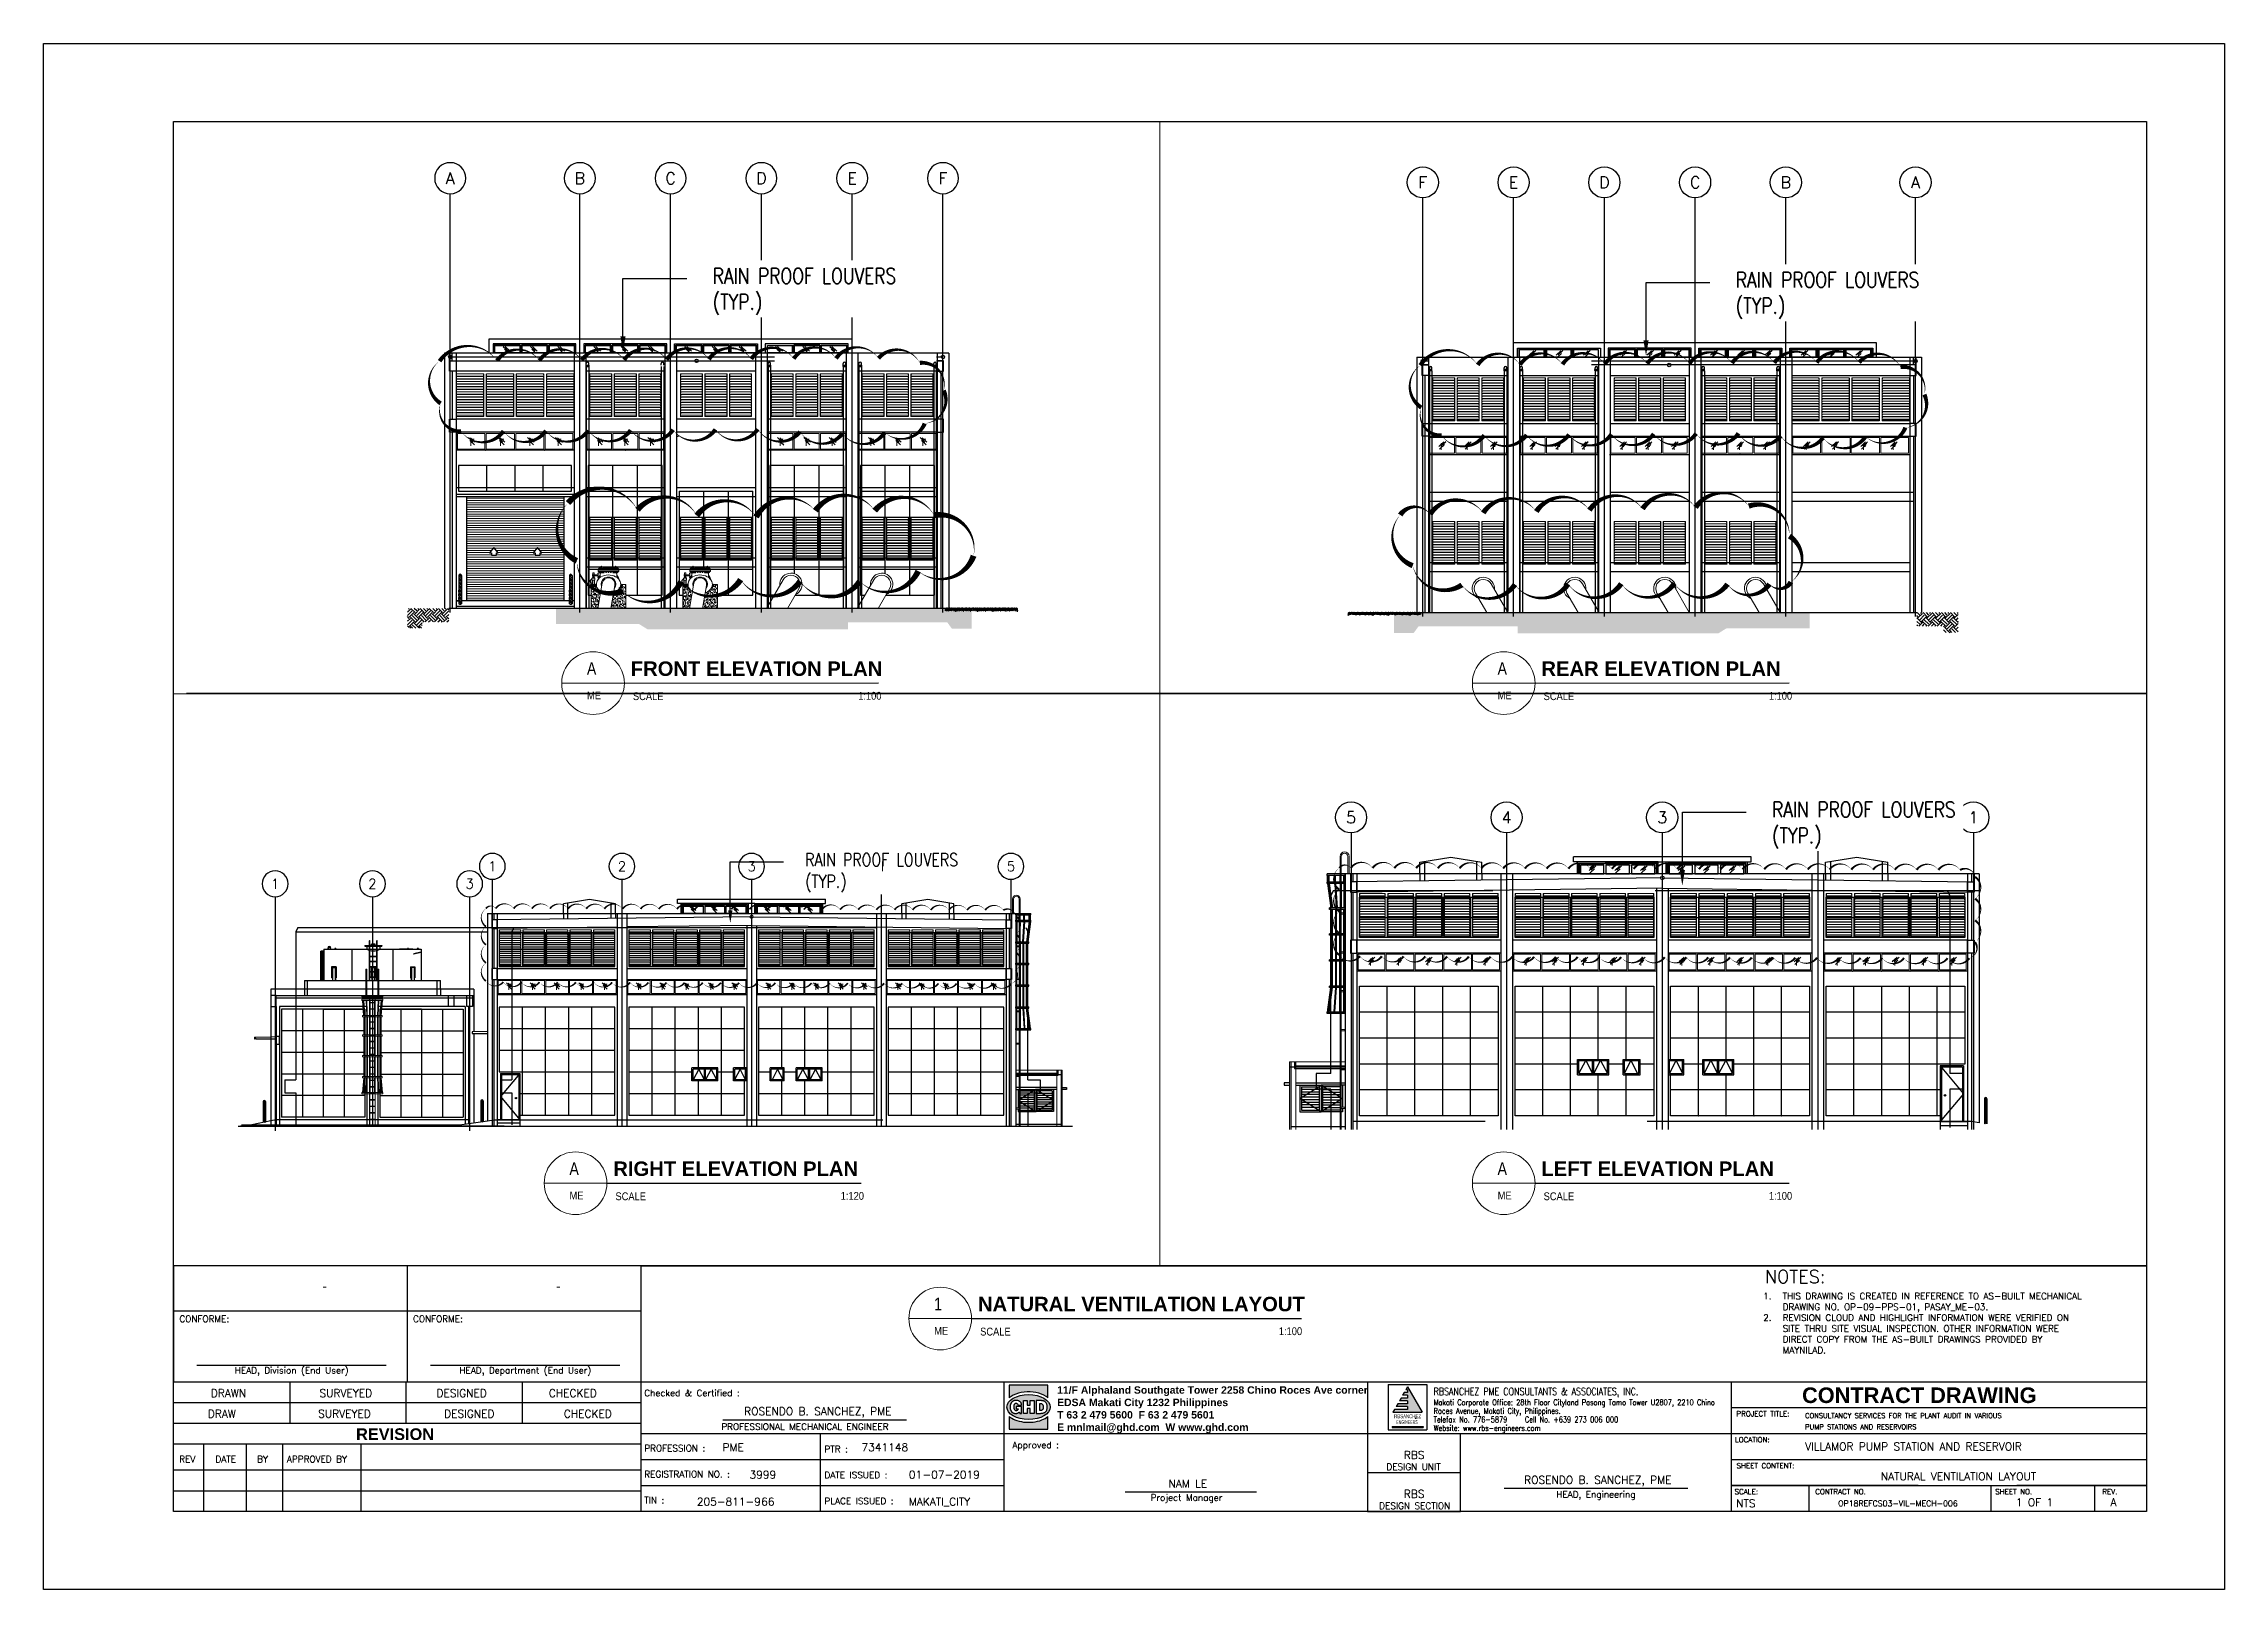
# Paper-space layout 'CONCEPTUAL' of a CAD drawing. Header units: inches, sheet in millimetres. Extents: x 23 to 864, y 4 to 600.
# The model-space entities are those that its viewports show. They can reach past a viewport. Long polylines and large blocks are cut down to what shows.
import ezdxf
from ezdxf import colors
from ezdxf.entities.mleader import LeaderData, LeaderLine
from ezdxf.enums import TextEntityAlignment as Align
from ezdxf.math import Vec2, Vec3

# ---------------------------------------------------------------- set-up
doc = ezdxf.new("R2010")
doc.units = ezdxf.units.IN
doc.header["$MEASUREMENT"] = 0
for name, pattern in [('CENTER', [2, 1.25, -0.25, 0.25, -0.25]), ('HIDDEN', [0.375, 0.25, -0.125]), ('HIDDEN2', [0.1875, 0.125, -0.0625])]:
    doc.linetypes.add(name, pattern=pattern)
doc.layers.get('Defpoints').update_dxf_attribs({"color": 8})
for name, color, linetype in [('1', 1, 'CENTER'), ('2', 2, 'HIDDEN'), ('71-12459_XREF-T-BLK_A1$0$BORDER', 6, 'Continuous'), ('71-12459_XREF-T-BLK_A1$0$G-25CO', 7, 'Continuous'), ('71-12459_XREF-T-BLK_A1$0$T_BLK_LINE', 1, 'Continuous'), ('71-12459_XREF-T-BLK_A1$0$T_BLK_TXT', 3, 'Continuous'), ('71-12459_XREF-T-BLK_A1$0$T_MWSI-LOGO', 2, 'Continuous'), ('71-12459_XREF-T-BLK_A1$0$TEXT', 3, 'Continuous'), ('G-TX25', 3, 'Continuous'), ('G-TX50', 1, 'Continuous'), ('GRID_TXT45', 4, 'Continuous'), ('M-CLOUD', 2, 'Continuous'), ('M-HVAC-DUCT-NEW', 5, 'Continuous'), ('M-HVAC-PIPE-NEW', 6, 'HIDDEN2'), ('M-TTLB', 7, 'Continuous'), ('M-X-BKGD', 8, 'Continuous'), ('RBS-TITLE-BORDER', 7, 'Continuous'), ('text', 3, 'Continuous'), ('TITLE', 7, 'Continuous')]:
    doc.layers.add(name, color=color, linetype=linetype)
doc.layers.add('71-12459_XREF-T-BLK_A1$0$G-152CO', color=7, linetype='Continuous', true_color=0x0065a4)
doc.layers.add('71-12459_XREF-T-BLK_A1$0$G-252CO', color=7, linetype='Continuous', true_color=0xaaaaaa)
for name, color, linetype, lineweight in [('DIM', 251, 'Continuous', 0), ('G-ANNO-TTLB', 6, 'Continuous', 9), ('grid nos', 253, 'Continuous', 0)]:
    doc.layers.add(name, color=color, linetype=linetype, lineweight=lineweight)
doc.styles.add('12', font='', dxfattribs={"height": 175})
doc.styles.add('71-12459_XREF-T-BLK_A1$0$ARIAL', font='arialbd.ttf')
doc.styles.add('71-12459_XREF-T-BLK_A1$0$ROMANT', font='romantic.ttf')
doc.styles.add('71-12459_XREF-T-BLK_A1$0$SIMPLEX', font='simplex.shx')
doc.styles.add('Arial_16', font='arial.ttf', dxfattribs={"width": 0.85, "height": 2.5})
doc.styles.add('Arial_20', font='arial.ttf', dxfattribs={"width": 0.8, "height": 4})
doc.styles.add('RomanS', font='romans.shx', dxfattribs={"width": 0.8})
doc.styles.add('SIMPLEX', font='simplex.shx')
doc.styles.get('12').set_extended_font_data('Abadi MT Condensed Light')
pattern_1 = [(37.5, (166121.02, 83227.46), (-3.14967, 96.34119), [0, -76, 0, -85, 0, -81.25]), (7.5, (166121.02, 83227.46), (88.48884, 141.1073), [0, -41, 0, -68.5, 0, -26.25]), (327.5, (166059.52, 83227.46), (155.70709, 0.28295), [0, -25, 0, -90, 0, -117.5]), (317.5, (166059.52, 83227.46), (150.30633, 43.88378), [0, -12.5, 0, -59, 0, -67.5])]

psp = doc.layouts.new('CONCEPTUAL')

# ---------------------------------------------------------------- texts
at = {"layer": '71-12459_XREF-T-BLK_A1$0$T_BLK_TXT', "color": 2}
for s, height, style, p in [('-', 3.25, '71-12459_XREF-T-BLK_A1$0$ROMANT', (131.14, 119.09)), ('-', 3.25, '71-12459_XREF-T-BLK_A1$0$ROMANT', (221.25, 119.09)), ('HEAD, Division (End User)', 2.503, '71-12459_XREF-T-BLK_A1$0$SIMPLEX', (118.47, 86.91)), ('HEAD, Department (End User)', 2.503, '71-12459_XREF-T-BLK_A1$0$SIMPLEX', (208.58, 86.91))]:
    psp.add_text(s, height=height, dxfattribs=dict(at, style=style)).set_placement(p, align=Align.CENTER)
at = {"layer": '71-12459_XREF-T-BLK_A1$0$T_BLK_TXT', "color": 2, "style": '71-12459_XREF-T-BLK_A1$0$SIMPLEX'}
for p in [(75.16, 106.74), (165.27, 106.74)]:
    psp.add_text('CONFORME:', height=2.503, dxfattribs=at).set_placement(p)
at = {"layer": '71-12459_XREF-T-BLK_A1$0$T_MWSI-LOGO', "color": 6, "style": '71-12459_XREF-T-BLK_A1$0$ARIAL'}
psp.add_text('CONTRACT DRAWING', height=6.0071, dxfattribs=at).set_placement((700.93, 75.56))
at = {"layer": '71-12459_XREF-T-BLK_A1$0$T_MWSI-LOGO', "color": 2, "style": '71-12459_XREF-T-BLK_A1$0$ARIAL'}
psp.add_text('REVISION', height=4.505, dxfattribs=at).set_placement((158.33, 61.3), align=Align.CENTER)
at = {"layer": '71-12459_XREF-T-BLK_A1$0$T_MWSI-LOGO', "color": 6, "width": 113.8378, "attachment_point": 1, "line_spacing_factor": 0.9, "style": 'RomanS'}
for s, insert, char_height in [('{\\C256;Makati Corporate Office: 28th Floor Cityland Pasong Tamo Tower U2807, 2210 Chino Roces Avenue, Makati City, Philippines.\\PTelefax No. 776-5879^ICell No. +639 273 006 000\\PWebsite: www.rbs-engineers.com}', (558.84, 76.91), 2.2), ('{\\C1;RBSANCHEZ PME CONSULTANTS & ASSOCIATES, INC.}', (558.84, 81.41), 2.8)]:
    psp.add_mtext(s, dxfattribs=dict(at, insert=insert, char_height=char_height))
at = {"layer": '71-12459_XREF-T-BLK_A1$0$TEXT', "style": '71-12459_XREF-T-BLK_A1$0$SIMPLEX'}
for s, height, p in [('DRAWN', 3.004, (87.27, 77.85)), ('SURVEYED', 3.004, (129.21, 77.85)), ('DESIGNED', 3.004, (174.32, 77.85)), ('CHECKED', 3.004, (217.64, 77.85)), ('REV', 2.503, (75.11, 52.67)), ('DATE', 2.503, (89.1, 52.67)), ('BY', 2.503, (105.15, 52.67)), ('APPROVED BY', 2.503, (116.63, 52.67))]:
    psp.add_text(s, height=height, dxfattribs=at).set_placement(p)
at = {"layer": '71-12459_XREF-T-BLK_A1$0$TEXT', "color": 2, "style": '71-12459_XREF-T-BLK_A1$0$SIMPLEX'}
for s, p in [('Checked & Certified :', (254.44, 78.17)), ('PROFESSIONAL MECHANICAL ENGINEER', (284.16, 65.19)), ('PROFESSION :', (254.44, 56.89)), ('PTR :', (323.94, 56.54)), ('Approved :', (396.41, 58.11)), ('REGISTRATION NO. :', (254.44, 46.87)), ('DATE ISSUED :', (323.94, 46.53)), ('TIN :', (254.44, 36.86)), ('PLACE ISSUED :', (323.94, 36.52)), ('Project Manager', (449.7, 37.85))]:
    psp.add_text(s, height=2.503, dxfattribs=at).set_placement(p)
for s, height, p in [('PROJECT TITLE:', 2.0024, (685.84, 70.41)), ('LOCATION:', 2.002, (681.74, 60.4)), ('DESIGN UNIT', 2.503, (551.11, 49.71)), ('SHEET CONTENT:', 2.0024, (686.84, 50.39)), ('SCALE:', 2.002, (679.44, 40.38)), ('CONTRACT NO.', 2.0024, (715.78, 40.38)), ('SHEET NO.', 2.002, (782.56, 40.38)), ('REV.', 2.002, (819.61, 40.38)), ('DESIGN SECTION', 2.503, (551.54, 34.69)), ('HEAD, Engineering', 2.503, (621.43, 39.07))]:
    psp.add_text(s, height=height, dxfattribs=at).set_placement(p, align=Align.CENTER)
at = {"layer": 'G-ANNO-TTLB', "color": 7, "char_height": 3.023, "width": 14.1742, "attachment_point": 1, "style": 'Arial_16'}
for insert in [(250.07, 349.63), (601.27, 349.63), (243.33, 156.79), (601.27, 156.79), (383.97, 104.61)]:
    psp.add_mtext('SCALE', dxfattribs=dict(at, insert=insert))
at = {"layer": 'G-TX25', "style": 'SIMPLEX'}
for s, width, insert, char_height, attachment_point in [('\\pi-7.5,l7.5,t7.5;1.^ITHIS DRAWING IS CREATED IN REFERENCE TO AS-BUILT MECHANICAL DRAWING NO. OP-09-PPS-01, PASAY_ME-03.\\P2.^IREVISION CLOUD AND HIGHLIGHT INFORMATION WERE VERIFIED ON SITE THRU SITE VISUAL INSPECTION. OTHER INFORMATION WERE DIRECT COPY FROM THE AS-BUILT DRAWINGS PROVIDED BY MAYNILAD.', 134.1975, (685.94, 118.05), 2.5, 1), ('ROSENDO B. SANCHEZ, PME', 84.1139, (321.42, 73.9), 3, 2), ('RBS', 84.1139, (551.31, 56.99), 3, 2), ('NAM LE', 84.1139, (464, 45.95), 3, 2), ('ROSENDO B. SANCHEZ, PME', 84.1139, (622.14, 47.43), 3, 2), ('NATURAL VENTILATION LAYOUT', 132.0719, (761.26, 48.75), 3, 2), ('RBS', 84.1139, (551.31, 42.03), 3, 2), ('1 OF 1', 132.0719, (790.51, 38.79), 3, 2), ('A', 132.0719, (821.02, 38.81), 3, 2)]:
    psp.add_mtext_dynamic_manual_height_columns(s, width=width, gutter_width=12.5, heights=[0], dxfattribs=dict(at, insert=insert, char_height=char_height, attachment_point=attachment_point))
at = {"layer": 'G-TX50', "color": 4, "insert": (686.58, 126.8), "char_height": 5, "attachment_point": 1, "style": 'SIMPLEX'}
psp.add_mtext_dynamic_manual_height_columns('NOTES:', width=31.1875, gutter_width=25, heights=[0], dxfattribs=at)
at = {"layer": 'M-TTLB'}
for s, height, style, width, p in [('A', 4.84, 'Arial_20', 0.8, (232.33, 356.37)), ('A', 4.84, 'Arial_20', 0.8, (583.52, 356.37)), ('ME', 3.023, 'Arial_16', 0.85, (232.37, 346.9)), ('ME', 3.023, 'Arial_16', 0.85, (583.56, 346.9)), ('A', 4.84, 'Arial_20', 0.8, (225.59, 163.53)), ('A', 4.84, 'Arial_20', 0.8, (583.52, 163.53)), ('ME', 3.023, 'Arial_16', 0.85, (225.63, 154.07)), ('ME', 3.023, 'Arial_16', 0.85, (583.56, 154.07)), ('1', 4.84, 'Arial_20', 0.8, (366.23, 111.35)), ('ME', 3.023, 'Arial_16', 0.85, (366.26, 101.89))]:
    psp.add_text(s, height=height, dxfattribs=dict(at, style=style, width=width)).set_placement(p)
at = {"layer": 'M-TTLB', "attachment_point": 1, "line_spacing_factor": 0.941778}
for s, insert, char_height, width, style in [('{\\fArial|b1|i0|c0|p34;FRONT ELEVATION PLAN}', (249.22, 361.53), 5.5816, 445.0471, 'SIMPLEX'), ('{\\fArial|b1|i0|c0|p34;REAR ELEVATION PLAN}', (600.41, 361.53), 5.5816, 445.0471, 'SIMPLEX'), ('1:100', (336.93, 349.78), 3.023, 13.0292, 'Arial_16'), ('1:100', (688.12, 349.78), 3.023, 13.0292, 'Arial_16'), ('{\\fArial|b1|i0|c0|p34;RIGHT ELEVATION PLAN}', (242.48, 168.7), 5.5816, 445.0471, 'SIMPLEX'), ('{\\fArial|b1|i0|c0|p34;LEFT ELEVATION PLAN}', (600.41, 168.7), 5.5816, 445.0471, 'SIMPLEX'), ('1:120', (330.19, 156.95), 3.023, 13.0292, 'Arial_16'), ('1:100', (688.12, 156.95), 3.023, 13.0292, 'Arial_16'), ('{\\fArial|b1|i0|c0|p34;\\W1;NATURAL VENTILATION LAYOUT}', (383.12, 116.52), 5.5816, 445.0471, 'SIMPLEX'), ('1:100', (499.15, 104.77), 3.023, 13.0292, 'Arial_16')]:
    psp.add_mtext(s, dxfattribs=dict(at, insert=insert, char_height=char_height, width=width, style=style))
at = {"layer": 'RBS-TITLE-BORDER', "color": 2, "style": '12'}
for s, width, p, p2 in [('RBSANCHEZ', 0.799172, (543.61, 69.69), (553.98, 69.69)), ('ENGINEERS', 0.704724, (544.42, 67.45), (552.71, 67.45))]:
    psp.add_text(s, height=1.496, dxfattribs=dict(at, width=width)).set_placement(p, p2, align=Align.FIT)
at = {"layer": 'text', "style": 'SIMPLEX'}
for tag, p, s in [('DRAW', (86.07, 69.91), ''), ('SURVEYED', (128.72, 69.91), ''), ('DESIGNED', (177.31, 69.91), ''), ('CHECKED', (223.42, 69.91), ''), ('PME', (284.57, 57.01), '-'), ('7341148', (338.24, 57.01), '-'), ('3999', (294.99, 46.45), '-'), ('01-07-2019', (356.53, 46.45), '-'), ('205-811-966', (274.77, 36.01), '-'), ('MAKATI_CITY', (356.42, 36.01), '-'), ('NTS', (675.56, 35.39), '-')]:
    psp.add_attdef(tag, p, s, height=3, dxfattribs=at)

msp = doc.modelspace()

# ---------------------------------------------------------------- texts
at = {"layer": 'M-X-BKGD', "color": 8, "style": 'SIMPLEX', "width": 0.85}
for p in [(118900, -119), (120044, -119), (121169, -119), (122259, -119), (123822, -119), (124830, -119), (125829, -119), (130822, -119), (131830, -119), (132829, -119), (134322, -119), (135330, -119), (136329, -119), (153621, -119), (154620, -119), (155628, -119), (157121, -119), (158120, -119), (159128, -119), (160593, -119), (161592, -119), (162600, -119), (164121, -119), (165120, -119), (166128, -119), (167691, -119), (168781, -119), (169906, -119), (171050, -119), (114516, -25991), (115615, -25991), (116725, -25991), (117857, -25991), (118940, -25991), (120516, -25991), (121615, -25991), (122725, -25991), (123857, -25991), (124940, -25991), (126516, -25991), (127615, -25991), (128725, -25991), (129857, -25991), (130940, -25991), (132516, -25991), (133615, -25991), (134725, -25991), (135857, -25991), (136940, -25991), (151426, -25991), (152509, -25991), (153641, -25991), (154751, -25991), (155850, -25991), (157426, -25991), (158509, -25991), (159641, -25991), (160751, -25991), (161850, -25991), (163426, -25991), (164509, -25991), (165641, -25991), (166751, -25991), (167850, -25991), (169426, -25991), (170509, -25991), (171641, -25991), (172751, -25991), (173850, -25991)]:
    msp.add_text('F', height=250, dxfattribs=at).set_placement(p)

# ---------------------------------------------------------------- blocks, each defined once
blk = doc.blocks.new('71-12459_XREF-T-BLK_A1$0$GHD_G_1032')
at = {"layer": '71-12459_XREF-T-BLK_A1$0$G-25CO', "insert": (0, 0), "char_height": 2.25, "width": 100.3017, "attachment_point": 4, "style": '71-12459_XREF-T-BLK_A1$0$ARIAL'}
blk.add_mtext('11/F Alphaland Southgate Tower 2258 Chino Roces Ave corner EDSA Makati City 1232 Philippines\\P{\\fArial|b1|i0|c0|p34;T }63 2 479 5600  {\\fArial|b1|i0|c0|p34;F} 63 2 479 5601\\P{\\fArial|b1|i0|c0|p34;E} mnlmail@ghd.com  {\\fArial|b1|i0|c0|p34;W} www.ghd.com', dxfattribs=at)
blk = doc.blocks.new('71-12459_XREF-T-BLK_A1$0$PROJ_INFO')
at = {"layer": '71-12459_XREF-T-BLK_A1$0$TEXT', "style": '71-12459_XREF-T-BLK_A1$0$SIMPLEX'}
for tag, p in [('PROJ_TITL1', (-138.93, 38.01)), ('PROJ_TITL2', (-138.93, 33.43)), ('LOC', (-138.93, 25.83)), ('CONT_NO', (-125.49, 2.11))]:
    blk.add_attdef(tag, p, '', height=3.17, dxfattribs=at)
blk = doc.blocks.new('GRID_SYM')
at = {"color": 2}
blk.add_circle((0, 6), 6, dxfattribs=at)
at = {"layer": 'GRID_TXT45', "color": 4, "style": 'SIMPLEX'}
blk.add_attdef('GRD_TXT', text='', height=4.5, dxfattribs=at).set_placement((0, 6), align=Align.MIDDLE_CENTER)
blk = doc.blocks.new('QQ')
at = {"layer": 'DIM'}
for p, q in [((87722, 21590), (87722, 22788)), ((87772, 21590), (87772, 22788)), ((88272, 21590), (88272, 22788)), ((88322, 21590), (88322, 22788)), ((87538, 21529), (87538, 21590)), ((88054, 21590), (87538, 21590)), ((88054, 21529), (87538, 21529)), ((87538, 21363), (87538, 21424)), ((88054, 21424), (87538, 21424)), ((88054, 21363), (87538, 21363)), ((87560, 21424), (87560, 21529)), ((87617, 20666), (87562, 21363)), ((87590, 21424), (87590, 21529)), ((87647, 20666), (87592, 21363)), ((87620, 21424), (87620, 21529)), ((87678, 20666), (87623, 21363)), ((87726, 21424), (87726, 21529)), ((87757, 20666), (87728, 21363)), ((87757, 21424), (87757, 21529)), ((87787, 20666), (87758, 21363)), ((87887, 15539), (87887, 21590)), ((87893, 21424), (87893, 21529)), ((87893, 20666), (87893, 21363)), ((87897, 15539), (87897, 21590)), ((87897, 21574), (88147, 21574)), ((87897, 21564), (88147, 21564)), ((87897, 21554), (88147, 21554)), ((87897, 21274), (88147, 21274)), ((87897, 21264), (88147, 21264)), ((87897, 21254), (88147, 21254)), ((87923, 21424), (87923, 21529)), ((87923, 20666), (87923, 21363)), ((88054, 21590), (88506, 21590)), ((88054, 21529), (88506, 21529)), ((88054, 21424), (88506, 21424)), ((88054, 21363), (88506, 21363)), ((88121, 21424), (88121, 21529)), ((88121, 20666), (88121, 21363)), ((88147, 15539), (88147, 21590)), ((88152, 21424), (88152, 21529)), ((88152, 20666), (88152, 21363)), ((88157, 15539), (88157, 21590)), ((88258, 20666), (88287, 21363)), ((88288, 21424), (88288, 21529)), ((88288, 20666), (88317, 21363)), ((88318, 21424), (88318, 21529)), ((88367, 20666), (88422, 21363)), ((88397, 20666), (88452, 21363)), ((88424, 21424), (88424, 21529)), ((88428, 20666), (88483, 21363)), ((88455, 21424), (88455, 21529)), ((88485, 21424), (88485, 21529)), ((88506, 21529), (88506, 21590)), ((88506, 21363), (88506, 21424)), ((87569, 20666), (87569, 20606)), ((88054, 20666), (87569, 20666)), ((88054, 20606), (87569, 20606)), ((87619, 20606), (87619, 19768)), ((87650, 20606), (87650, 19768)), ((87680, 20606), (87680, 19768)), ((87758, 20606), (87758, 19768)), ((87788, 20606), (87788, 19768)), ((87893, 19768), (87893, 20606)), ((87897, 20974), (88147, 20974)), ((87897, 20964), (88147, 20964)), ((87897, 20954), (88147, 20954)), ((87897, 20674), (88147, 20674)), ((87897, 20674), (88147, 20674)), ((87897, 20664), (88147, 20664)), ((87897, 20664), (88147, 20664)), ((87897, 20654), (88147, 20654)), ((87897, 20654), (88147, 20654)), ((87897, 20374), (88147, 20374)), ((87897, 20364), (88147, 20364)), ((87897, 20354), (88147, 20354)), ((87923, 19768), (87923, 20606)), ((88054, 20666), (88476, 20666)), ((88054, 20606), (88476, 20606)), ((88121, 19768), (88121, 20606)), ((88152, 19768), (88152, 20606)), ((88256, 20606), (88256, 19768)), ((88287, 20606), (88287, 19768)), ((88365, 20606), (88365, 19768)), ((88395, 20606), (88395, 19768)), ((88425, 20606), (88425, 19768)), ((88476, 20666), (88476, 20606)), ((87569, 19768), (87569, 19707)), ((88054, 19768), (87569, 19768)), ((88054, 19707), (87569, 19707)), ((87619, 19707), (87619, 18819)), ((87650, 19707), (87650, 18819)), ((87680, 19707), (87680, 18819)), ((87758, 19707), (87758, 18819)), ((87788, 19707), (87788, 18819)), ((87893, 18819), (87893, 19707)), ((87897, 20074), (88147, 20074)), ((87897, 20064), (88147, 20064)), ((87897, 20054), (88147, 20054)), ((87897, 19774), (88147, 19774)), ((87897, 19764), (88147, 19764)), ((87897, 19754), (88147, 19754)), ((87897, 19474), (88147, 19474)), ((87897, 19474), (88147, 19474)), ((87897, 19464), (88147, 19464)), ((87897, 19464), (88147, 19464)), ((87897, 19454), (88147, 19454)), ((87897, 19454), (88147, 19454)), ((87923, 18819), (87923, 19707)), ((88054, 19768), (88476, 19768)), ((88054, 19707), (88476, 19707)), ((88121, 18819), (88121, 19707)), ((88152, 18819), (88152, 19707)), ((88256, 19707), (88256, 18819)), ((88287, 19707), (88287, 18819)), ((88365, 19707), (88365, 18819)), ((88395, 19707), (88395, 18819)), ((88425, 19707), (88425, 18819)), ((88476, 19768), (88476, 19707)), ((87569, 18819), (87569, 18758)), ((88054, 18819), (87569, 18819)), ((88054, 18758), (87569, 18758)), ((87619, 17842), (87619, 18758)), ((87650, 17842), (87650, 18758)), ((87680, 17842), (87680, 18758)), ((87758, 17842), (87758, 18758)), ((87788, 17842), (87788, 18758)), ((87893, 18758), (87893, 17842)), ((87897, 19174), (88147, 19174)), ((87897, 19164), (88147, 19164)), ((87897, 19154), (88147, 19154)), ((87897, 18874), (88147, 18874)), ((87897, 18864), (88147, 18864)), ((87897, 18854), (88147, 18854)), ((87897, 18574), (88147, 18574)), ((87897, 18564), (88147, 18564)), ((87897, 18554), (88147, 18554)), ((87923, 18758), (87923, 17842)), ((88054, 18819), (88476, 18819)), ((88054, 18758), (88476, 18758)), ((88121, 18758), (88121, 17842)), ((88152, 18758), (88152, 17842)), ((88256, 17842), (88256, 18758)), ((88287, 17842), (88287, 18758)), ((88365, 17842), (88365, 18758)), ((88395, 17842), (88395, 18758)), ((88425, 17842), (88425, 18758)), ((88476, 18819), (88476, 18758)), ((87560, 17099), (87618, 17781)), ((87569, 17781), (87569, 17842)), ((88054, 17842), (87569, 17842)), ((88054, 17781), (87569, 17781)), ((87590, 17099), (87647, 17781)), ((87619, 17099), (87677, 17781)), ((87726, 17099), (87755, 17781)), ((87757, 17099), (87787, 17781)), ((87893, 17099), (87893, 17781)), ((87897, 18274), (88147, 18274)), ((87897, 18274), (88147, 18274)), ((87897, 18264), (88147, 18264)), ((87897, 18264), (88147, 18264)), ((87897, 18254), (88147, 18254)), ((87897, 18254), (88147, 18254)), ((87897, 17974), (88147, 17974)), ((87897, 17964), (88147, 17964)), ((87897, 17954), (88147, 17954)), ((87897, 17674), (88147, 17674)), ((87897, 17664), (88147, 17664)), ((87923, 17099), (87923, 17781)), ((88054, 17842), (88476, 17842)), ((88054, 17781), (88476, 17781)), ((88121, 17099), (88121, 17781)), ((88152, 17099), (88152, 17781)), ((88288, 17099), (88258, 17781)), ((88318, 17099), (88289, 17781)), ((88425, 17099), (88367, 17781)), ((88455, 17099), (88397, 17781)), ((88485, 17099), (88427, 17781)), ((88476, 17781), (88476, 17842)), ((87538, 17039), (87538, 17099)), ((88054, 17099), (87538, 17099)), ((87538, 17039), (88506, 17039)), ((87897, 17654), (88147, 17654)), ((87897, 17374), (88147, 17374)), ((87897, 17364), (88147, 17364)), ((87897, 17354), (88147, 17354)), ((87897, 17074), (88147, 17074)), ((87897, 17074), (88147, 17074)), ((87897, 17064), (88147, 17064)), ((87897, 17064), (88147, 17064)), ((87897, 17054), (88147, 17054)), ((87897, 17054), (88147, 17054)), ((88054, 17099), (88506, 17099)), ((88506, 17039), (88506, 17099)), ((87897, 16774), (88147, 16774)), ((87897, 16764), (88147, 16764)), ((87897, 16754), (88147, 16754)), ((87897, 16474), (88147, 16474)), ((87897, 16464), (88147, 16464)), ((87897, 16454), (88147, 16454)), ((87897, 16174), (88147, 16174)), ((87897, 16164), (88147, 16164)), ((87897, 16154), (88147, 16154)), ((87887, 15539), (87897, 15539)), ((87897, 15874), (88147, 15874)), ((87897, 15864), (88147, 15864)), ((87897, 15854), (88147, 15854)), ((88147, 15539), (88157, 15539))]:
    blk.add_line(p, q, dxfattribs=at)
for centre in [(87747, 22788), (88297, 22788)]:
    blk.add_arc(centre, 25, 0, 180, dxfattribs=at)
for p in [(87538, 21590), (87563, 21523), (87564, 21333), (87841, 21590), (88203, 21590), (88480, 21333), (88482, 21523), (88506, 21590)]:
    blk.add_point(p, dxfattribs=at)
blk = doc.blocks.new('C')
at = {"layer": '1', "color": 8}
for points in [[(73653, 27595), (73653, 27847)], [(73683, 27595), (73683, 27847)], [(73788, 27595), (73788, 27847)], [(73819, 27595), (73819, 27847)], [(74004, 27595), (74004, 27847)], [(74034, 27595), (74034, 27847)], [(74247, 27595), (74247, 27847)], [(74277, 27595), (74277, 27847)], [(74307, 27595), (74307, 27847)], [(73653, 25602), (73653, 26534)], [(73683, 25602), (73683, 26534)], [(73808, 25602), (73808, 26534)], [(73839, 25602), (73839, 26534)], [(73964, 25602), (73964, 26534)], [(73994, 25602), (73994, 26534)], [(74119, 25602), (74119, 26534)], [(74149, 25602), (74149, 26534)], [(74180, 25602), (74180, 26534)], [(73653, 24599), (73653, 25541)], [(73683, 24599), (73683, 25541)], [(73808, 24599), (73808, 25541)], [(73839, 24599), (73839, 25541)], [(73964, 24599), (73964, 25541)], [(73994, 24599), (73994, 25541)], [(74119, 24599), (74119, 25541)], [(74149, 24599), (74149, 25541)], [(74180, 24599), (74180, 25541)], [(73653, 23584), (73653, 24538)], [(73683, 23584), (73683, 24538)], [(73808, 23584), (73808, 24538)], [(73839, 23584), (73839, 24538)], [(73964, 23584), (73964, 24538)], [(73994, 23584), (73994, 24538)], [(74119, 23584), (74119, 24538)], [(74149, 23584), (74149, 24538)], [(74180, 23584), (74180, 24538)]]:
    blk.add_lwpolyline(points, dxfattribs=at)
at = {"layer": '2', "color": 8}
for p, q in [((73629, 27847), (73629, 27908)), ((73629, 27908), (74329, 27908)), ((73629, 27847), (74329, 27847)), ((74329, 27847), (74329, 27908)), ((73629, 27534), (73629, 27595)), ((73629, 27595), (74329, 27595)), ((73629, 27534), (74329, 27534)), ((73653, 27534), (73653, 26595)), ((73683, 27534), (73683, 26595)), ((73788, 27534), (73788, 26595)), ((73819, 27534), (73819, 26595)), ((74004, 27533), (73944, 26595)), ((74034, 27531), (73974, 26593)), ((74247, 27536), (74119, 26595)), ((74277, 27535), (74149, 26595)), ((74307, 27534), (74180, 26595)), ((74329, 27534), (74329, 27595)), ((73629, 26534), (73629, 26595)), ((73629, 26595), (74229, 26595)), ((73629, 26534), (74229, 26534)), ((74229, 26534), (74229, 26595)), ((73629, 25541), (73629, 25602)), ((73629, 25602), (74229, 25602)), ((73629, 25541), (74229, 25541)), ((74229, 25541), (74229, 25602)), ((73629, 24538), (73629, 24599)), ((73629, 24599), (74229, 24599)), ((73629, 24538), (74229, 24538)), ((74229, 24538), (74229, 24599)), ((73629, 23524), (73629, 23584)), ((73629, 23584), (74229, 23584)), ((74229, 23524), (74229, 23584)), ((73629, 23524), (74229, 23524)), ((73653, 22584), (73653, 23524)), ((73683, 22584), (73683, 23524)), ((73808, 22584), (73808, 23524)), ((73839, 22584), (73839, 23524)), ((74024, 22585), (73964, 23524)), ((74054, 22587), (73994, 23526)), ((74247, 22583), (74119, 23524)), ((74277, 22583), (74149, 23524)), ((74307, 22584), (74180, 23524)), ((73629, 22524), (73629, 22584)), ((73629, 22584), (74329, 22584)), ((73629, 22524), (74329, 22524)), ((74329, 22524), (74329, 22584))]:
    blk.add_line(p, q, dxfattribs=at)
blk = doc.blocks.new('V')
at = {"layer": 'DIM', "color": 8, "lineweight": 0}
for p, q in [((87593, 27908), (87593, 28583)), ((87643, 27908), (87643, 28583)), ((87743, 27908), (87743, 27858)), ((87893, 27908), (87743, 27908)), ((87893, 27858), (87743, 27858)), ((87753, 27908), (87753, 27858)), ((87893, 27908), (87893, 28583)), ((87893, 27908), (87943, 27908)), ((87893, 27908), (87893, 18058)), ((87943, 27908), (87943, 28583)), ((87943, 27908), (87943, 18058)), ((87743, 26408), (87743, 26358)), ((87893, 26408), (87743, 26408)), ((87893, 26358), (87743, 26358)), ((87753, 26408), (87753, 26358)), ((87743, 24908), (87743, 24858)), ((87893, 24908), (87743, 24908)), ((87893, 24858), (87743, 24858)), ((87753, 24908), (87753, 24858)), ((87743, 23408), (87743, 23358)), ((87893, 23408), (87743, 23408)), ((87893, 23358), (87743, 23358)), ((87753, 23408), (87753, 23358)), ((87743, 21908), (87743, 21858)), ((87893, 21908), (87743, 21908)), ((87753, 21908), (87753, 21858)), ((87893, 21858), (87743, 21858)), ((87743, 20408), (87743, 20358)), ((87893, 20408), (87743, 20408)), ((87893, 20358), (87743, 20358)), ((87753, 20408), (87753, 20358)), ((87743, 18908), (87743, 18858)), ((87893, 18908), (87743, 18908)), ((87893, 18858), (87743, 18858)), ((87753, 18908), (87753, 18858))]:
    blk.add_line(p, q, dxfattribs=at)
for radius in [175, 125]:
    blk.add_arc((87768, 28583), radius, 0, 180, dxfattribs=at)
blk = doc.blocks.new('VIL LOUVER 1')
at = {"layer": '1', "color": 170, "lineweight": 0}
for p, q in [((109432, 13061), (110287, 13061)), ((109432, 11761), (109432, 13061)), ((109432, 13061), (109432, 11761)), ((109432, 12971), (110287, 12971)), ((109432, 12961), (110287, 12961)), ((109432, 12871), (110287, 12871)), ((109432, 12861), (110287, 12861)), ((109432, 12771), (110287, 12771)), ((109432, 12761), (110287, 12761)), ((109432, 12671), (110287, 12671)), ((109432, 12661), (110287, 12661)), ((110267, 13061), (110287, 13061)), ((110267, 13061), (110287, 13061)), ((110267, 12961), (110287, 12961)), ((110267, 12961), (110287, 12961)), ((110267, 12861), (110287, 12861)), ((110267, 12861), (110287, 12861)), ((110267, 12761), (110287, 12761)), ((110267, 12761), (110287, 12761)), ((110267, 12661), (110287, 12661)), ((110267, 12661), (110287, 12661)), ((110287, 11411), (110287, 13061)), ((110287, 13061), (110287, 11411)), ((110380, 13061), (111235, 13061)), ((110380, 11761), (110380, 13061)), ((110380, 13061), (110380, 11761)), ((110380, 12971), (111235, 12971)), ((110380, 12961), (111235, 12961)), ((110380, 12871), (111235, 12871)), ((110380, 12861), (111235, 12861)), ((110380, 12771), (111235, 12771)), ((110380, 12761), (111235, 12761)), ((110380, 12671), (111235, 12671)), ((110380, 12661), (111235, 12661)), ((111215, 13061), (111235, 13061)), ((111215, 13061), (111235, 13061)), ((111215, 12961), (111235, 12961)), ((111215, 12961), (111235, 12961)), ((111215, 12861), (111235, 12861)), ((111215, 12861), (111235, 12861)), ((111215, 12761), (111235, 12761)), ((111215, 12761), (111235, 12761)), ((111215, 12661), (111235, 12661)), ((111215, 12661), (111235, 12661)), ((111235, 11411), (111235, 13061)), ((111235, 13061), (111235, 11411)), ((111327, 13061), (112182, 13061)), ((111327, 11761), (111327, 13061)), ((111327, 13061), (111327, 11761)), ((111327, 12971), (112182, 12971)), ((111327, 12961), (112182, 12961)), ((111327, 12871), (112182, 12871)), ((111327, 12861), (112182, 12861)), ((111327, 12771), (112182, 12771)), ((111327, 12761), (112182, 12761)), ((111327, 12671), (112182, 12671)), ((111327, 12661), (112182, 12661)), ((112162, 13061), (112182, 13061)), ((112162, 13061), (112182, 13061)), ((112162, 12961), (112182, 12961)), ((112162, 12961), (112182, 12961)), ((112162, 12861), (112182, 12861)), ((112162, 12861), (112182, 12861)), ((112162, 12761), (112182, 12761)), ((112162, 12761), (112182, 12761)), ((112162, 12661), (112182, 12661)), ((112162, 12661), (112182, 12661)), ((112182, 11411), (112182, 13061)), ((112182, 13061), (112182, 11411)), ((109432, 12571), (110287, 12571)), ((109432, 12561), (110287, 12561)), ((109432, 12471), (110287, 12471)), ((109432, 12461), (110287, 12461)), ((109432, 12371), (110287, 12371)), ((109432, 12361), (110287, 12361)), ((109432, 12271), (110287, 12271)), ((109432, 12261), (110287, 12261)), ((109432, 12171), (110287, 12171)), ((109432, 12161), (110287, 12161)), ((109432, 12071), (110287, 12071)), ((109432, 12061), (110287, 12061)), ((109432, 11971), (110287, 11971)), ((109432, 11961), (110287, 11961)), ((109432, 11871), (110287, 11871)), ((109432, 11861), (110287, 11861)), ((110267, 12561), (110287, 12561)), ((110267, 12561), (110287, 12561)), ((110267, 12461), (110287, 12461)), ((110267, 12461), (110287, 12461)), ((110267, 12361), (110287, 12361)), ((110267, 12361), (110287, 12361)), ((110267, 12261), (110287, 12261)), ((110267, 12261), (110287, 12261)), ((110267, 12161), (110287, 12161)), ((110267, 12161), (110287, 12161)), ((110267, 12061), (110287, 12061)), ((110267, 12061), (110287, 12061)), ((110267, 11961), (110287, 11961)), ((110267, 11961), (110287, 11961)), ((110267, 11861), (110287, 11861)), ((110267, 11861), (110287, 11861)), ((110380, 12571), (111235, 12571)), ((110380, 12561), (111235, 12561)), ((110380, 12471), (111235, 12471)), ((110380, 12461), (111235, 12461)), ((110380, 12371), (111235, 12371)), ((110380, 12361), (111235, 12361)), ((110380, 12271), (111235, 12271)), ((110380, 12261), (111235, 12261)), ((110380, 12171), (111235, 12171)), ((110380, 12161), (111235, 12161)), ((110380, 12071), (111235, 12071)), ((110380, 12061), (111235, 12061)), ((110380, 11971), (111235, 11971)), ((110380, 11961), (111235, 11961)), ((110380, 11871), (111235, 11871)), ((110380, 11861), (111235, 11861)), ((111215, 12561), (111235, 12561)), ((111215, 12561), (111235, 12561)), ((111215, 12461), (111235, 12461)), ((111215, 12461), (111235, 12461)), ((111215, 12361), (111235, 12361)), ((111215, 12361), (111235, 12361)), ((111215, 12261), (111235, 12261)), ((111215, 12261), (111235, 12261)), ((111215, 12161), (111235, 12161)), ((111215, 12161), (111235, 12161)), ((111215, 12061), (111235, 12061)), ((111215, 12061), (111235, 12061)), ((111215, 11961), (111235, 11961)), ((111215, 11961), (111235, 11961)), ((111215, 11861), (111235, 11861)), ((111215, 11861), (111235, 11861)), ((111327, 12571), (112182, 12571)), ((111327, 12561), (112182, 12561)), ((111327, 12471), (112182, 12471)), ((111327, 12461), (112182, 12461)), ((111327, 12371), (112182, 12371)), ((111327, 12361), (112182, 12361)), ((111327, 12271), (112182, 12271)), ((111327, 12261), (112182, 12261)), ((111327, 12171), (112182, 12171)), ((111327, 12161), (112182, 12161)), ((111327, 12071), (112182, 12071)), ((111327, 12061), (112182, 12061)), ((111327, 11971), (112182, 11971)), ((111327, 11961), (112182, 11961)), ((111327, 11871), (112182, 11871)), ((111327, 11861), (112182, 11861)), ((112162, 12561), (112182, 12561)), ((112162, 12561), (112182, 12561)), ((112162, 12461), (112182, 12461)), ((112162, 12461), (112182, 12461)), ((112162, 12361), (112182, 12361)), ((112162, 12361), (112182, 12361)), ((112162, 12261), (112182, 12261)), ((112162, 12261), (112182, 12261)), ((112162, 12161), (112182, 12161)), ((112162, 12161), (112182, 12161)), ((112162, 12061), (112182, 12061)), ((112162, 12061), (112182, 12061)), ((112162, 11961), (112182, 11961)), ((112162, 11961), (112182, 11961)), ((112162, 11861), (112182, 11861)), ((112162, 11861), (112182, 11861)), ((109431, 11421), (110287, 11421)), ((109431, 11411), (110287, 11411)), ((109432, 11771), (110287, 11771)), ((109432, 11761), (110287, 11761)), ((109432, 11671), (110287, 11671)), ((109432, 11661), (110287, 11661)), ((109432, 11571), (110287, 11571)), ((109432, 11561), (110287, 11561)), ((109432, 11471), (110287, 11471)), ((109432, 11461), (110287, 11461)), ((110267, 11761), (110287, 11761)), ((110267, 11761), (110287, 11761)), ((110267, 11661), (110287, 11661)), ((110267, 11661), (110287, 11661)), ((110267, 11561), (110287, 11561)), ((110267, 11561), (110287, 11561)), ((110267, 11461), (110287, 11461)), ((110267, 11461), (110287, 11461)), ((110276, 11421), (110287, 11421)), ((110276, 11421), (110286, 11421)), ((110286, 11471), (110287, 11471)), ((110286, 11471), (110287, 11471)), ((110286, 11411), (110287, 11411)), ((110287, 11771), (110287, 11771)), ((110287, 11771), (110287, 11771)), ((110287, 11671), (110287, 11671)), ((110287, 11671), (110287, 11671)), ((110287, 11571), (110287, 11571)), ((110287, 11571), (110287, 11571)), ((110379, 11421), (111235, 11421)), ((110379, 11411), (111235, 11411)), ((110380, 11771), (111235, 11771)), ((110380, 11761), (111235, 11761)), ((110380, 11671), (111235, 11671)), ((110380, 11661), (111235, 11661)), ((110380, 11571), (111235, 11571)), ((110380, 11561), (111235, 11561)), ((110380, 11471), (111235, 11471)), ((110380, 11461), (111235, 11461)), ((111215, 11761), (111235, 11761)), ((111215, 11761), (111235, 11761)), ((111215, 11661), (111235, 11661)), ((111215, 11661), (111235, 11661)), ((111215, 11561), (111235, 11561)), ((111215, 11561), (111235, 11561)), ((111215, 11461), (111235, 11461)), ((111215, 11461), (111235, 11461)), ((111224, 11421), (111235, 11421)), ((111224, 11421), (111234, 11421)), ((111234, 11671), (111235, 11671)), ((111234, 11671), (111235, 11671)), ((111234, 11571), (111235, 11571)), ((111234, 11571), (111235, 11571)), ((111234, 11471), (111235, 11471)), ((111234, 11471), (111235, 11471)), ((111234, 11411), (111235, 11411)), ((111235, 11771), (111235, 11771)), ((111235, 11771), (111235, 11771)), ((111326, 11421), (112182, 11421)), ((111326, 11411), (112182, 11411)), ((111327, 11771), (112182, 11771)), ((111327, 11761), (112182, 11761)), ((111327, 11671), (112182, 11671)), ((111327, 11661), (112182, 11661)), ((111327, 11571), (112182, 11571)), ((111327, 11561), (112182, 11561)), ((111327, 11471), (112182, 11471)), ((111327, 11461), (112182, 11461)), ((112162, 11761), (112182, 11761)), ((112162, 11761), (112182, 11761)), ((112162, 11661), (112182, 11661)), ((112162, 11661), (112182, 11661)), ((112162, 11561), (112182, 11561)), ((112162, 11561), (112182, 11561)), ((112162, 11461), (112182, 11461)), ((112162, 11461), (112182, 11461)), ((112171, 11421), (112182, 11421)), ((112171, 11421), (112181, 11421)), ((112181, 11471), (112182, 11471)), ((112181, 11471), (112182, 11471)), ((112181, 11411), (112182, 11411)), ((112182, 11771), (112182, 11771)), ((112182, 11771), (112182, 11771)), ((112182, 11671), (112182, 11671)), ((112182, 11671), (112182, 11671)), ((112182, 11571), (112182, 11571)), ((112182, 11571), (112182, 11571))]:
    blk.add_line(p, q, dxfattribs=at)
at = {"layer": 'grid nos', "color": 170, "linetype": 'Continuous', "ltscale": 10000}
for p, q in [((109432, 13053), (109441, 13061)), ((109432, 13039), (109452, 13059)), ((109432, 13026), (109448, 13042)), ((109432, 13013), (109444, 13025)), ((109432, 12999), (109440, 13008)), ((109432, 12986), (109437, 12991)), ((109432, 12973), (109433, 12974)), ((109432, 12960), (109434, 12961)), ((109432, 12946), (109447, 12961)), ((109432, 12933), (109450, 12951)), ((109432, 12920), (109446, 12934)), ((109432, 12907), (109442, 12917)), ((109432, 12893), (109439, 12900)), ((109432, 12880), (109435, 12883)), ((109432, 12854), (109440, 12861)), ((109432, 12840), (109452, 12860)), ((109432, 12827), (109448, 12843)), ((109432, 12814), (109444, 12826)), ((109432, 12801), (109441, 12809)), ((109432, 12787), (109437, 12792)), ((109432, 12774), (109433, 12775)), ((109432, 12761), (109432, 12761)), ((109432, 12748), (109446, 12761)), ((109432, 12734), (109450, 12752)), ((109432, 12721), (109446, 12735)), ((109432, 12708), (109443, 12718)), ((109432, 12695), (109439, 12701)), ((109432, 12681), (109435, 12684)), ((109432, 12655), (109438, 12661)), ((109432, 12642), (109452, 12661)), ((109432, 12628), (109449, 12645)), ((109432, 12615), (109445, 12628)), ((110267, 12860), (110268, 12861)), ((110268, 13059), (110269, 13061)), ((110268, 12755), (110274, 12761)), ((110269, 12954), (110275, 12961)), ((110270, 13049), (110282, 13061)), ((110270, 12849), (110281, 12861)), ((110270, 12650), (110280, 12661)), ((110271, 12944), (110287, 12960)), ((110271, 12745), (110287, 12761)), ((110272, 13038), (110287, 13053)), ((110272, 12839), (110287, 12854)), ((110272, 12640), (110287, 12655)), ((110273, 12933), (110287, 12946)), ((110273, 12734), (110287, 12748)), ((110274, 12629), (110287, 12642)), ((110275, 13027), (110287, 13039)), ((110275, 12828), (110287, 12840)), ((110276, 12922), (110287, 12933)), ((110276, 12723), (110287, 12734)), ((110277, 13016), (110287, 13026)), ((110277, 12817), (110287, 12827)), ((110277, 12618), (110287, 12628)), ((110278, 12911), (110287, 12920)), ((110278, 12712), (110287, 12721)), ((110279, 12806), (110287, 12814)), ((110279, 12607), (110287, 12615)), ((110280, 13005), (110287, 13013)), ((110281, 12900), (110287, 12907)), ((110281, 12701), (110287, 12708)), ((110282, 12994), (110287, 13000)), ((110282, 12795), (110287, 12801)), ((110283, 12889), (110287, 12893)), ((110283, 12690), (110287, 12695)), ((110284, 12983), (110287, 12986)), ((110284, 12784), (110287, 12787)), ((110285, 12679), (110287, 12681)), ((110286, 12879), (110287, 12880)), ((110287, 12973), (110287, 12973)), ((110287, 12774), (110287, 12774)), ((110380, 13053), (110388, 13061)), ((110380, 13039), (110399, 13059)), ((110380, 13026), (110395, 13042)), ((110380, 13013), (110392, 13025)), ((110380, 12999), (110388, 13008)), ((110380, 12986), (110384, 12991)), ((110380, 12973), (110380, 12974)), ((110380, 12960), (110381, 12961)), ((110380, 12946), (110394, 12961)), ((110380, 12933), (110397, 12951)), ((110380, 12920), (110394, 12934)), ((110380, 12907), (110390, 12917)), ((110380, 12893), (110386, 12900)), ((110380, 12880), (110382, 12883)), ((110380, 12854), (110387, 12861)), ((110380, 12840), (110400, 12860)), ((110380, 12827), (110396, 12843)), ((110380, 12814), (110392, 12826)), ((110380, 12801), (110388, 12809)), ((110380, 12787), (110384, 12792)), ((110380, 12774), (110381, 12775)), ((110380, 12761), (110380, 12761)), ((110380, 12748), (110393, 12761)), ((110380, 12734), (110398, 12752)), ((110380, 12721), (110394, 12735)), ((110380, 12708), (110390, 12718)), ((110380, 12695), (110386, 12701)), ((110380, 12681), (110383, 12684)), ((110380, 12655), (110386, 12661)), ((110380, 12642), (110399, 12661)), ((110380, 12628), (110396, 12645)), ((110380, 12615), (110392, 12628)), ((111215, 13059), (111217, 13061)), ((111215, 12860), (111216, 12861)), ((111216, 12954), (111223, 12961)), ((111216, 12755), (111222, 12761)), ((111217, 13049), (111230, 13061)), ((111217, 12849), (111229, 12861)), ((111217, 12650), (111228, 12661)), ((111218, 12745), (111235, 12761)), ((111219, 12944), (111235, 12960)), ((111219, 12640), (111235, 12655)), ((111220, 13038), (111235, 13053)), ((111220, 12839), (111235, 12854)), ((111221, 12933), (111235, 12946)), ((111221, 12734), (111235, 12748)), ((111222, 13027), (111235, 13039)), ((111222, 12828), (111235, 12840)), ((111222, 12629), (111235, 12642)), ((111223, 12922), (111235, 12933)), ((111223, 12723), (111235, 12734)), ((111224, 12817), (111235, 12827)), ((111224, 12618), (111235, 12628)), ((111225, 13016), (111235, 13026)), ((111226, 12911), (111235, 12920)), ((111226, 12712), (111235, 12721)), ((111227, 13005), (111235, 13013)), ((111227, 12806), (111235, 12814)), ((111227, 12607), (111235, 12615)), ((111228, 12900), (111235, 12907)), ((111228, 12701), (111235, 12708)), ((111229, 12795), (111235, 12801)), ((111230, 12994), (111235, 13000)), ((111230, 12690), (111235, 12695)), ((111231, 12889), (111235, 12893)), ((111232, 12983), (111235, 12986)), ((111232, 12784), (111235, 12787)), ((111233, 12879), (111235, 12880)), ((111233, 12679), (111235, 12681)), ((111234, 12973), (111235, 12973)), ((111234, 12774), (111235, 12774)), ((111327, 13053), (111336, 13061)), ((111327, 13039), (111347, 13059)), ((111327, 13026), (111343, 13042)), ((111327, 13013), (111339, 13025)), ((111327, 12999), (111335, 13008)), ((111327, 12986), (111332, 12991)), ((111327, 12973), (111328, 12974)), ((111327, 12960), (111329, 12961)), ((111327, 12946), (111342, 12961)), ((111327, 12933), (111345, 12951)), ((111327, 12920), (111341, 12934)), ((111327, 12907), (111337, 12917)), ((111327, 12893), (111334, 12900)), ((111327, 12880), (111330, 12883)), ((111327, 12854), (111335, 12861)), ((111327, 12840), (111347, 12860)), ((111327, 12827), (111343, 12843)), ((111327, 12814), (111339, 12826)), ((111327, 12801), (111336, 12809)), ((111327, 12787), (111332, 12792)), ((111327, 12774), (111328, 12775)), ((111327, 12761), (111327, 12761)), ((111327, 12748), (111341, 12761)), ((111327, 12734), (111345, 12752)), ((111327, 12721), (111341, 12735)), ((111327, 12708), (111338, 12718)), ((111327, 12695), (111334, 12701)), ((111327, 12681), (111330, 12684)), ((111327, 12655), (111333, 12661)), ((111327, 12642), (111347, 12661)), ((111327, 12628), (111344, 12645)), ((111327, 12615), (111340, 12628)), ((112162, 12860), (112163, 12861)), ((112163, 13059), (112164, 13061)), ((112163, 12755), (112169, 12761)), ((112164, 12954), (112170, 12961)), ((112165, 13049), (112177, 13061)), ((112165, 12849), (112176, 12861)), ((112165, 12650), (112175, 12661)), ((112166, 12944), (112182, 12960)), ((112166, 12745), (112182, 12761)), ((112167, 13038), (112182, 13053)), ((112167, 12839), (112182, 12854)), ((112167, 12640), (112182, 12655)), ((112168, 12933), (112182, 12946)), ((112168, 12734), (112182, 12748)), ((112169, 12629), (112182, 12642)), ((112170, 13027), (112182, 13039)), ((112170, 12828), (112182, 12840)), ((112171, 12922), (112182, 12933)), ((112171, 12723), (112182, 12734)), ((112172, 13016), (112182, 13026)), ((112172, 12817), (112182, 12827)), ((112172, 12618), (112182, 12628)), ((112173, 12911), (112182, 12920)), ((112173, 12712), (112182, 12721)), ((112174, 12806), (112182, 12814)), ((112174, 12607), (112182, 12615)), ((112175, 13005), (112182, 13013)), ((112176, 12900), (112182, 12907)), ((112176, 12701), (112182, 12708)), ((112177, 12994), (112182, 13000)), ((112177, 12795), (112182, 12801)), ((112178, 12889), (112182, 12893)), ((112178, 12690), (112182, 12695)), ((112179, 12983), (112182, 12986)), ((112179, 12784), (112182, 12787)), ((112180, 12679), (112182, 12681)), ((112181, 12879), (112182, 12880)), ((112182, 12973), (112182, 12973)), ((112182, 12774), (112182, 12774)), ((109432, 12602), (109441, 12611)), ((109432, 12588), (109437, 12593)), ((109432, 12575), (109433, 12576)), ((109432, 12549), (109445, 12561)), ((109432, 12535), (109451, 12554)), ((109432, 12522), (109447, 12537)), ((109432, 12509), (109443, 12520)), ((109432, 12496), (109439, 12503)), ((109432, 12482), (109435, 12486)), ((109432, 12456), (109437, 12461)), ((109432, 12443), (109451, 12461)), ((109432, 12429), (109449, 12446)), ((109432, 12416), (109445, 12429)), ((109432, 12403), (109441, 12412)), ((109432, 12390), (109437, 12395)), ((109432, 12376), (109434, 12378)), ((109432, 12350), (109443, 12361)), ((109432, 12337), (109451, 12355)), ((109432, 12323), (109447, 12338)), ((109432, 12310), (109443, 12321)), ((109432, 12297), (109440, 12304)), ((109432, 12284), (109436, 12287)), ((109432, 12257), (109436, 12261)), ((109432, 12244), (109449, 12261)), ((109432, 12231), (109449, 12247)), ((109432, 12217), (109445, 12230)), ((109432, 12204), (109442, 12213)), ((109432, 12191), (109438, 12196)), ((109432, 12177), (109434, 12179)), ((109432, 12151), (109442, 12161)), ((109432, 12138), (109451, 12157)), ((109432, 12124), (109447, 12140)), ((109432, 12111), (109444, 12123)), ((109432, 12098), (109440, 12106)), ((109432, 12085), (109436, 12089)), ((109432, 12071), (109432, 12072)), ((109432, 12058), (109435, 12061)), ((109432, 12045), (109448, 12061)), ((109432, 12032), (109450, 12049)), ((109432, 12018), (109446, 12032)), ((109432, 12005), (109442, 12015)), ((109432, 11992), (109438, 11998)), ((109432, 11979), (109434, 11981)), ((109432, 11952), (109441, 11961)), ((109432, 11939), (109452, 11958)), ((109432, 11926), (109448, 11941)), ((109432, 11912), (109444, 11924)), ((109432, 11899), (109440, 11907)), ((109432, 11886), (109436, 11890)), ((109432, 11873), (109433, 11873)), ((109432, 11859), (109434, 11861)), ((109432, 11846), (109447, 11861)), ((109432, 11833), (109450, 11850)), ((109432, 11820), (109446, 11833)), ((109432, 11806), (109442, 11816)), ((109432, 11793), (109438, 11799)), ((109432, 11780), (109435, 11782)), ((110268, 12556), (110273, 12561)), ((110268, 12357), (110272, 12361)), ((110268, 12158), (110271, 12161)), ((110268, 11959), (110270, 11961)), ((110269, 12451), (110279, 12461)), ((110269, 12252), (110278, 12261)), ((110269, 12053), (110277, 12061)), ((110269, 11854), (110276, 11861)), ((110270, 12346), (110285, 12361)), ((110270, 12147), (110284, 12161)), ((110270, 11948), (110283, 11961)), ((110271, 12545), (110286, 12561)), ((110271, 12042), (110287, 12058)), ((110271, 11843), (110287, 11859)), ((110272, 12440), (110287, 12456)), ((110272, 12241), (110287, 12257)), ((110272, 11937), (110287, 11952)), ((110273, 12535), (110287, 12549)), ((110273, 12336), (110287, 12350)), ((110273, 12136), (110287, 12151)), ((110274, 12430), (110287, 12443)), ((110274, 12231), (110287, 12244)), ((110274, 12031), (110287, 12045)), ((110274, 11832), (110287, 11846)), ((110275, 12524), (110287, 12535)), ((110275, 12325), (110287, 12337)), ((110275, 12126), (110287, 12138)), ((110275, 11927), (110287, 11939)), ((110276, 12220), (110287, 12231)), ((110276, 12021), (110287, 12032)), ((110276, 11822), (110287, 11833)), ((110277, 12419), (110287, 12429)), ((110277, 12115), (110287, 12124)), ((110277, 11916), (110287, 11926)), ((110278, 12513), (110287, 12522)), ((110278, 12314), (110287, 12323)), ((110278, 11811), (110287, 11820)), ((110279, 12408), (110287, 12416)), ((110279, 12209), (110287, 12217)), ((110279, 12010), (110287, 12018)), ((110280, 12502), (110287, 12509)), ((110280, 12303), (110287, 12310)), ((110280, 12104), (110287, 12111)), ((110280, 11905), (110287, 11912)), ((110281, 12397), (110287, 12403)), ((110281, 12198), (110287, 12204)), ((110281, 11999), (110287, 12005)), ((110281, 11800), (110287, 11806)), ((110282, 12596), (110287, 12602)), ((110282, 12093), (110287, 12098)), ((110282, 11894), (110287, 11899)), ((110283, 12491), (110287, 12496)), ((110283, 12292), (110287, 12297)), ((110283, 11988), (110287, 11992)), ((110283, 11789), (110287, 11793)), ((110284, 12585), (110287, 12588)), ((110284, 12386), (110287, 12390)), ((110284, 12187), (110287, 12191)), ((110285, 12480), (110287, 12482)), ((110285, 12281), (110287, 12284)), ((110285, 12082), (110287, 12085)), ((110285, 11883), (110287, 11886)), ((110286, 12574), (110287, 12575)), ((110286, 12375), (110287, 12376)), ((110286, 12176), (110287, 12177)), ((110286, 11977), (110287, 11979)), ((110286, 11778), (110287, 11780)), ((110287, 12071), (110287, 12071)), ((110287, 11872), (110287, 11873)), ((110380, 12602), (110388, 12611)), ((110380, 12588), (110385, 12593)), ((110380, 12575), (110381, 12576)), ((110380, 12549), (110392, 12561)), ((110380, 12535), (110398, 12554)), ((110380, 12522), (110394, 12537)), ((110380, 12509), (110391, 12520)), ((110380, 12496), (110387, 12503)), ((110380, 12482), (110383, 12486)), ((110380, 12456), (110385, 12461)), ((110380, 12443), (110398, 12461)), ((110380, 12429), (110396, 12446)), ((110380, 12416), (110393, 12429)), ((110380, 12403), (110389, 12412)), ((110380, 12390), (110385, 12395)), ((110380, 12376), (110381, 12378)), ((110380, 12350), (110391, 12361)), ((110380, 12337), (110398, 12355)), ((110380, 12323), (110395, 12338)), ((110380, 12310), (110391, 12321)), ((110380, 12297), (110387, 12304)), ((110380, 12284), (110383, 12287)), ((110380, 12257), (110384, 12261)), ((110380, 12244), (110397, 12261)), ((110380, 12231), (110397, 12247)), ((110380, 12217), (110393, 12230)), ((110380, 12204), (110389, 12213)), ((110380, 12191), (110385, 12196)), ((110380, 12177), (110382, 12179)), ((110380, 12151), (110390, 12161)), ((110380, 12138), (110399, 12157)), ((110380, 12124), (110395, 12140)), ((110380, 12111), (110391, 12123)), ((110380, 12098), (110387, 12106)), ((110380, 12085), (110384, 12089)), ((110380, 12071), (110380, 12072)), ((110380, 12058), (110383, 12061)), ((110380, 12045), (110396, 12061)), ((110380, 12032), (110397, 12049)), ((110380, 12018), (110393, 12032)), ((110380, 12005), (110389, 12015)), ((110380, 11992), (110386, 11998)), ((110380, 11979), (110382, 11981)), ((110380, 11952), (110389, 11961)), ((110380, 11939), (110399, 11958)), ((110380, 11926), (110395, 11941)), ((110380, 11912), (110391, 11924)), ((110380, 11899), (110388, 11907)), ((110380, 11886), (110384, 11890)), ((110380, 11873), (110380, 11873)), ((110380, 11859), (110381, 11861)), ((110380, 11846), (110395, 11861)), ((110380, 11833), (110397, 11850)), ((110380, 11820), (110394, 11833)), ((110380, 11806), (110390, 11816)), ((110380, 11793), (110386, 11799)), ((110380, 11780), (110382, 11782)), ((111215, 12158), (111218, 12161)), ((111215, 11959), (111217, 11961)), ((111216, 12556), (111221, 12561)), ((111216, 12357), (111219, 12361)), ((111216, 12053), (111224, 12061)), ((111216, 11854), (111223, 11861)), ((111217, 12451), (111227, 12461)), ((111217, 12252), (111225, 12261)), ((111218, 12545), (111234, 12561)), ((111218, 12346), (111233, 12361)), ((111218, 12147), (111232, 12161)), ((111218, 11948), (111230, 11961)), ((111219, 12440), (111235, 12456)), ((111219, 12241), (111235, 12257)), ((111219, 12042), (111235, 12058)), ((111219, 11843), (111235, 11859)), ((111220, 12336), (111235, 12350)), ((111220, 12136), (111235, 12151)), ((111220, 11937), (111235, 11952)), ((111221, 12535), (111235, 12549)), ((111221, 12231), (111235, 12244)), ((111221, 12031), (111235, 12045)), ((111221, 11832), (111235, 11846)), ((111222, 12430), (111235, 12443)), ((111222, 11927), (111235, 11939)), ((111223, 12524), (111235, 12535)), ((111223, 12325), (111235, 12337)), ((111223, 12126), (111235, 12138)), ((111223, 11822), (111235, 11833)), ((111224, 12419), (111235, 12429)), ((111224, 12220), (111235, 12231)), ((111224, 12021), (111235, 12032)), ((111225, 12513), (111235, 12522)), ((111225, 12314), (111235, 12323)), ((111225, 12115), (111235, 12124)), ((111225, 11916), (111235, 11926)), ((111226, 12408), (111235, 12416)), ((111226, 12209), (111235, 12217)), ((111226, 12010), (111235, 12018)), ((111226, 11811), (111235, 11820)), ((111227, 12104), (111235, 12111)), ((111227, 11905), (111235, 11912)), ((111228, 12502), (111235, 12509)), ((111228, 12303), (111235, 12310)), ((111228, 11999), (111235, 12005)), ((111228, 11800), (111235, 11806)), ((111229, 12596), (111235, 12602)), ((111229, 12397), (111235, 12403)), ((111229, 12198), (111235, 12204)), ((111230, 12491), (111235, 12496)), ((111230, 12292), (111235, 12297)), ((111230, 12093), (111235, 12098)), ((111230, 11894), (111235, 11899)), ((111231, 12386), (111235, 12390)), ((111231, 12187), (111235, 12191)), ((111231, 11988), (111235, 11992)), ((111231, 11789), (111235, 11793)), ((111232, 12585), (111235, 12588)), ((111232, 12281), (111235, 12284)), ((111232, 12082), (111235, 12085)), ((111232, 11883), (111235, 11886)), ((111233, 12480), (111235, 12482)), ((111233, 11977), (111235, 11979)), ((111233, 11778), (111235, 11780)), ((111234, 12574), (111235, 12575)), ((111234, 12375), (111235, 12376)), ((111234, 12176), (111235, 12177)), ((111234, 11872), (111235, 11873)), ((111235, 12071), (111235, 12071)), ((111327, 12602), (111336, 12611)), ((111327, 12588), (111332, 12593)), ((111327, 12575), (111328, 12576)), ((111327, 12549), (111340, 12561)), ((111327, 12535), (111346, 12554)), ((111327, 12522), (111342, 12537)), ((111327, 12509), (111338, 12520)), ((111327, 12496), (111334, 12503)), ((111327, 12482), (111330, 12486)), ((111327, 12456), (111332, 12461)), ((111327, 12443), (111346, 12461)), ((111327, 12429), (111344, 12446)), ((111327, 12416), (111340, 12429)), ((111327, 12403), (111336, 12412)), ((111327, 12390), (111332, 12395)), ((111327, 12376), (111329, 12378)), ((111327, 12350), (111338, 12361)), ((111327, 12337), (111346, 12355)), ((111327, 12323), (111342, 12338)), ((111327, 12310), (111338, 12321)), ((111327, 12297), (111335, 12304)), ((111327, 12284), (111331, 12287)), ((111327, 12257), (111331, 12261)), ((111327, 12244), (111344, 12261)), ((111327, 12231), (111344, 12247)), ((111327, 12217), (111340, 12230)), ((111327, 12204), (111337, 12213)), ((111327, 12191), (111333, 12196)), ((111327, 12177), (111329, 12179)), ((111327, 12151), (111337, 12161)), ((111327, 12138), (111346, 12157)), ((111327, 12124), (111342, 12140)), ((111327, 12111), (111339, 12123)), ((111327, 12098), (111335, 12106)), ((111327, 12085), (111331, 12089)), ((111327, 12071), (111327, 12072)), ((111327, 12058), (111330, 12061)), ((111327, 12045), (111343, 12061)), ((111327, 12032), (111345, 12049)), ((111327, 12018), (111341, 12032)), ((111327, 12005), (111337, 12015)), ((111327, 11992), (111333, 11998)), ((111327, 11979), (111329, 11981)), ((111327, 11952), (111336, 11961)), ((111327, 11939), (111347, 11958)), ((111327, 11926), (111343, 11941)), ((111327, 11912), (111339, 11924)), ((111327, 11899), (111335, 11907)), ((111327, 11886), (111331, 11890)), ((111327, 11873), (111328, 11873)), ((111327, 11859), (111329, 11861)), ((111327, 11846), (111342, 11861)), ((111327, 11833), (111345, 11850)), ((111327, 11820), (111341, 11833)), ((111327, 11806), (111337, 11816)), ((111327, 11793), (111333, 11799)), ((111327, 11780), (111330, 11782)), ((112163, 12556), (112168, 12561)), ((112163, 12357), (112167, 12361)), ((112163, 12158), (112166, 12161)), ((112163, 11959), (112165, 11961)), ((112164, 12451), (112174, 12461)), ((112164, 12252), (112173, 12261)), ((112164, 12053), (112172, 12061)), ((112164, 11854), (112171, 11861)), ((112165, 12346), (112180, 12361)), ((112165, 12147), (112179, 12161)), ((112165, 11948), (112178, 11961)), ((112166, 12545), (112181, 12561)), ((112166, 12042), (112182, 12058)), ((112166, 11843), (112182, 11859)), ((112167, 12440), (112182, 12456)), ((112167, 12241), (112182, 12257)), ((112167, 11937), (112182, 11952)), ((112168, 12535), (112182, 12549)), ((112168, 12336), (112182, 12350)), ((112168, 12136), (112182, 12151)), ((112169, 12430), (112182, 12443)), ((112169, 12231), (112182, 12244)), ((112169, 12031), (112182, 12045)), ((112169, 11832), (112182, 11846)), ((112170, 12524), (112182, 12535)), ((112170, 12325), (112182, 12337)), ((112170, 12126), (112182, 12138)), ((112170, 11927), (112182, 11939)), ((112171, 12220), (112182, 12231)), ((112171, 12021), (112182, 12032)), ((112171, 11822), (112182, 11833)), ((112172, 12419), (112182, 12429)), ((112172, 12115), (112182, 12124)), ((112172, 11916), (112182, 11926)), ((112173, 12513), (112182, 12522)), ((112173, 12314), (112182, 12323)), ((112173, 11811), (112182, 11820)), ((112174, 12408), (112182, 12416)), ((112174, 12209), (112182, 12217)), ((112174, 12010), (112182, 12018)), ((112175, 12502), (112182, 12509)), ((112175, 12303), (112182, 12310)), ((112175, 12104), (112182, 12111)), ((112175, 11905), (112182, 11912)), ((112176, 12397), (112182, 12403)), ((112176, 12198), (112182, 12204)), ((112176, 11999), (112182, 12005)), ((112176, 11800), (112182, 11806)), ((112177, 12596), (112182, 12602)), ((112177, 12093), (112182, 12098)), ((112177, 11894), (112182, 11899)), ((112178, 12491), (112182, 12496)), ((112178, 12292), (112182, 12297)), ((112178, 11988), (112182, 11992)), ((112178, 11789), (112182, 11793)), ((112179, 12585), (112182, 12588)), ((112179, 12386), (112182, 12390)), ((112179, 12187), (112182, 12191)), ((112180, 12480), (112182, 12482)), ((112180, 12281), (112182, 12284)), ((112180, 12082), (112182, 12085)), ((112180, 11883), (112182, 11886)), ((112181, 12574), (112182, 12575)), ((112181, 12375), (112182, 12376)), ((112181, 12176), (112182, 12177)), ((112181, 11977), (112182, 11979)), ((112181, 11778), (112182, 11780)), ((112182, 12071), (112182, 12071)), ((112182, 11872), (112182, 11873)), ((109432, 11760), (109434, 11761)), ((109432, 11746), (109447, 11761)), ((109432, 11733), (109450, 11751)), ((109432, 11720), (109446, 11734)), ((109432, 11707), (109442, 11717)), ((109432, 11693), (109439, 11700)), ((109432, 11680), (109435, 11683)), ((109432, 11654), (109440, 11661)), ((109432, 11640), (109452, 11660)), ((109432, 11627), (109448, 11643)), ((109432, 11614), (109444, 11626)), ((109432, 11601), (109441, 11609)), ((109432, 11587), (109437, 11592)), ((109432, 11574), (109433, 11575)), ((109432, 11561), (109432, 11561)), ((109432, 11548), (109446, 11561)), ((109432, 11534), (109450, 11552)), ((109432, 11521), (109446, 11535)), ((109432, 11508), (109443, 11518)), ((109432, 11495), (109439, 11501)), ((109432, 11481), (109435, 11484)), ((109432, 11455), (109438, 11461)), ((109432, 11442), (109452, 11461)), ((109432, 11428), (109449, 11445)), ((109438, 11421), (109445, 11428)), ((110267, 11660), (110268, 11661)), ((110268, 11555), (110274, 11561)), ((110269, 11754), (110275, 11761)), ((110270, 11649), (110281, 11661)), ((110270, 11450), (110280, 11461)), ((110271, 11744), (110287, 11760)), ((110271, 11545), (110287, 11561)), ((110272, 11639), (110287, 11654)), ((110272, 11440), (110287, 11455)), ((110273, 11733), (110287, 11746)), ((110273, 11534), (110287, 11548)), ((110274, 11429), (110287, 11442)), ((110275, 11628), (110287, 11640)), ((110276, 11722), (110287, 11733)), ((110276, 11523), (110287, 11534)), ((110277, 11617), (110287, 11627)), ((110278, 11711), (110287, 11720)), ((110278, 11512), (110287, 11521)), ((110279, 11606), (110287, 11614)), ((110280, 11421), (110287, 11428)), ((110281, 11700), (110287, 11707)), ((110281, 11501), (110287, 11508)), ((110282, 11595), (110287, 11601)), ((110283, 11689), (110287, 11693)), ((110283, 11490), (110287, 11495)), ((110284, 11584), (110287, 11587)), ((110285, 11479), (110287, 11481)), ((110286, 11679), (110287, 11680)), ((110287, 11574), (110287, 11574)), ((110380, 11760), (110381, 11761)), ((110380, 11746), (110394, 11761)), ((110380, 11733), (110397, 11751)), ((110380, 11720), (110394, 11734)), ((110380, 11707), (110390, 11717)), ((110380, 11693), (110386, 11700)), ((110380, 11680), (110382, 11683)), ((110380, 11654), (110387, 11661)), ((110380, 11640), (110400, 11660)), ((110380, 11627), (110396, 11643)), ((110380, 11614), (110392, 11626)), ((110380, 11601), (110388, 11609)), ((110380, 11587), (110384, 11592)), ((110380, 11574), (110381, 11575)), ((110380, 11561), (110380, 11561)), ((110380, 11548), (110393, 11561)), ((110380, 11534), (110398, 11552)), ((110380, 11521), (110394, 11535)), ((110380, 11508), (110390, 11518)), ((110380, 11495), (110386, 11501)), ((110380, 11481), (110383, 11484)), ((110380, 11455), (110386, 11461)), ((110380, 11442), (110399, 11461)), ((110380, 11428), (110396, 11445)), ((110386, 11421), (110392, 11428)), ((111215, 11660), (111216, 11661)), ((111216, 11754), (111223, 11761)), ((111216, 11555), (111222, 11561)), ((111217, 11649), (111229, 11661)), ((111217, 11450), (111228, 11461)), ((111218, 11545), (111235, 11561)), ((111219, 11744), (111235, 11760)), ((111219, 11440), (111235, 11455)), ((111220, 11639), (111235, 11654)), ((111221, 11733), (111235, 11746)), ((111221, 11534), (111235, 11548)), ((111222, 11628), (111235, 11640)), ((111222, 11429), (111235, 11442)), ((111223, 11722), (111235, 11733)), ((111223, 11523), (111235, 11534)), ((111224, 11617), (111235, 11627)), ((111226, 11711), (111235, 11720)), ((111226, 11512), (111235, 11521)), ((111227, 11606), (111235, 11614)), ((111227, 11421), (111235, 11428)), ((111228, 11700), (111235, 11707)), ((111228, 11501), (111235, 11508)), ((111229, 11595), (111235, 11601)), ((111230, 11490), (111235, 11495)), ((111231, 11689), (111235, 11693)), ((111232, 11584), (111235, 11587)), ((111233, 11679), (111235, 11680)), ((111233, 11479), (111235, 11481)), ((111234, 11574), (111235, 11574)), ((111327, 11760), (111329, 11761)), ((111327, 11746), (111342, 11761)), ((111327, 11733), (111345, 11751)), ((111327, 11720), (111341, 11734)), ((111327, 11707), (111337, 11717)), ((111327, 11693), (111334, 11700)), ((111327, 11680), (111330, 11683)), ((111327, 11654), (111335, 11661)), ((111327, 11640), (111347, 11660)), ((111327, 11627), (111343, 11643)), ((111327, 11614), (111339, 11626)), ((111327, 11601), (111336, 11609)), ((111327, 11587), (111332, 11592)), ((111327, 11574), (111328, 11575)), ((111327, 11561), (111327, 11561)), ((111327, 11548), (111341, 11561)), ((111327, 11534), (111345, 11552)), ((111327, 11521), (111341, 11535)), ((111327, 11508), (111338, 11518)), ((111327, 11495), (111334, 11501)), ((111327, 11481), (111330, 11484)), ((111327, 11455), (111333, 11461)), ((111327, 11442), (111347, 11461)), ((111327, 11428), (111344, 11445)), ((111333, 11421), (111340, 11428)), ((112162, 11660), (112163, 11661)), ((112163, 11555), (112169, 11561)), ((112164, 11754), (112170, 11761)), ((112165, 11649), (112176, 11661)), ((112165, 11450), (112175, 11461)), ((112166, 11744), (112182, 11760)), ((112166, 11545), (112182, 11561)), ((112167, 11639), (112182, 11654)), ((112167, 11440), (112182, 11455)), ((112168, 11733), (112182, 11746)), ((112168, 11534), (112182, 11548)), ((112169, 11429), (112182, 11442)), ((112170, 11628), (112182, 11640)), ((112171, 11722), (112182, 11733)), ((112171, 11523), (112182, 11534)), ((112172, 11617), (112182, 11627)), ((112173, 11711), (112182, 11720)), ((112173, 11512), (112182, 11521)), ((112174, 11606), (112182, 11614)), ((112175, 11421), (112182, 11428)), ((112176, 11700), (112182, 11707)), ((112176, 11501), (112182, 11508)), ((112177, 11595), (112182, 11601)), ((112178, 11689), (112182, 11693)), ((112178, 11490), (112182, 11495)), ((112179, 11584), (112182, 11587)), ((112180, 11479), (112182, 11481)), ((112181, 11679), (112182, 11680)), ((112182, 11574), (112182, 11574))]:
    blk.add_line(p, q, dxfattribs=at)
at = {"layer": 'grid nos', "color": 170, "linetype": 'HIDDEN', "ltscale": 10000}
for p, q in [((109452, 13061), (109432, 12971)), ((109452, 12961), (109432, 12871)), ((109452, 12861), (109432, 12771)), ((109452, 12761), (109432, 12671)), ((109452, 12661), (109432, 12571)), ((110267, 13061), (110287, 12971)), ((110267, 12961), (110287, 12871)), ((110267, 12861), (110287, 12771)), ((110267, 12761), (110287, 12671)), ((110267, 12661), (110287, 12571)), ((110400, 13061), (110380, 12971)), ((110400, 12961), (110380, 12871)), ((110400, 12861), (110380, 12771)), ((110400, 12761), (110380, 12671)), ((110400, 12661), (110380, 12571)), ((111215, 13061), (111235, 12971)), ((111215, 12961), (111235, 12871)), ((111215, 12861), (111235, 12771)), ((111215, 12761), (111235, 12671)), ((111215, 12661), (111235, 12571)), ((111347, 13061), (111327, 12971)), ((111347, 12961), (111327, 12871)), ((111347, 12861), (111327, 12771)), ((111347, 12761), (111327, 12671)), ((111347, 12661), (111327, 12571)), ((112162, 13061), (112182, 12971)), ((112162, 12961), (112182, 12871)), ((112162, 12861), (112182, 12771)), ((112162, 12761), (112182, 12671)), ((112162, 12661), (112182, 12571)), ((109452, 12561), (109432, 12471)), ((109452, 12461), (109432, 12371)), ((109452, 12361), (109432, 12271)), ((109452, 12261), (109432, 12171)), ((109452, 12161), (109432, 12071)), ((109452, 12061), (109432, 11971)), ((109452, 11961), (109432, 11871)), ((109432, 11771), (109432, 11861)), ((109432, 11861), (109452, 11861)), ((109452, 11861), (109432, 11771)), ((109432, 11411), (109432, 11861)), ((110267, 12561), (110287, 12471)), ((110267, 12461), (110287, 12371)), ((110267, 12361), (110287, 12271)), ((110267, 12261), (110287, 12171)), ((110267, 12161), (110287, 12071)), ((110267, 12061), (110287, 11971)), ((110267, 11961), (110287, 11871)), ((110287, 11861), (110267, 11861)), ((110267, 11861), (110287, 11771)), ((110286, 11411), (110287, 11861)), ((110287, 11771), (110287, 11861)), ((110400, 12561), (110380, 12471)), ((110400, 12461), (110380, 12371)), ((110400, 12361), (110380, 12271)), ((110400, 12261), (110380, 12171)), ((110400, 12161), (110380, 12071)), ((110400, 12061), (110380, 11971)), ((110400, 11961), (110380, 11871)), ((110380, 11771), (110380, 11861)), ((110380, 11861), (110400, 11861)), ((110400, 11861), (110380, 11771)), ((110380, 11411), (110380, 11861)), ((111215, 12561), (111235, 12471)), ((111215, 12461), (111235, 12371)), ((111215, 12361), (111235, 12271)), ((111215, 12261), (111235, 12171)), ((111215, 12161), (111235, 12071)), ((111215, 12061), (111235, 11971)), ((111215, 11961), (111235, 11871)), ((111235, 11861), (111215, 11861)), ((111215, 11861), (111235, 11771)), ((111234, 11411), (111235, 11861)), ((111235, 11771), (111235, 11861)), ((111347, 12561), (111327, 12471)), ((111347, 12461), (111327, 12371)), ((111347, 12361), (111327, 12271)), ((111347, 12261), (111327, 12171)), ((111347, 12161), (111327, 12071)), ((111347, 12061), (111327, 11971)), ((111347, 11961), (111327, 11871)), ((111327, 11771), (111327, 11861)), ((111327, 11861), (111347, 11861)), ((111347, 11861), (111327, 11771)), ((111327, 11411), (111327, 11861)), ((112162, 12561), (112182, 12471)), ((112162, 12461), (112182, 12371)), ((112162, 12361), (112182, 12271)), ((112162, 12261), (112182, 12171)), ((112162, 12161), (112182, 12071)), ((112162, 12061), (112182, 11971)), ((112162, 11961), (112182, 11871)), ((112182, 11861), (112162, 11861)), ((112162, 11861), (112182, 11771)), ((112181, 11411), (112182, 11861)), ((112182, 11771), (112182, 11861)), ((109452, 11761), (109432, 11671)), ((109452, 11661), (109432, 11571)), ((109452, 11561), (109432, 11471)), ((109441, 11411), (109441, 11411)), ((109452, 11461), (109443, 11421)), ((110267, 11761), (110287, 11671)), ((110267, 11661), (110287, 11571)), ((110267, 11561), (110287, 11471)), ((110267, 11461), (110276, 11421)), ((110400, 11761), (110380, 11671)), ((110400, 11661), (110380, 11571)), ((110400, 11561), (110380, 11471)), ((110389, 11411), (110388, 11411)), ((110400, 11461), (110391, 11421)), ((111215, 11761), (111235, 11671)), ((111215, 11661), (111235, 11571)), ((111215, 11561), (111235, 11471)), ((111215, 11461), (111224, 11421)), ((111347, 11761), (111327, 11671)), ((111347, 11661), (111327, 11571)), ((111347, 11561), (111327, 11471)), ((111336, 11411), (111336, 11411)), ((111347, 11461), (111338, 11421)), ((112162, 11761), (112182, 11671)), ((112162, 11661), (112182, 11571)), ((112162, 11561), (112182, 11471)), ((112162, 11461), (112171, 11421))]:
    blk.add_line(p, q, dxfattribs=at)
blk = doc.blocks.new('LOUVER VIL 2')
at = {"layer": '1', "color": 170, "lineweight": 0}
for p, q in [((117462, 13061), (118529, 13061)), ((117462, 11761), (117462, 13061)), ((117462, 13061), (117462, 11761)), ((117462, 12971), (118529, 12971)), ((117462, 12871), (118529, 12871)), ((117462, 12771), (118529, 12771)), ((117462, 12671), (118529, 12671)), ((117482, 12961), (118529, 12961)), ((117482, 12861), (118529, 12861)), ((117482, 12761), (118529, 12761)), ((117482, 12661), (118529, 12661)), ((118509, 13061), (118529, 13061)), ((118509, 13061), (118529, 13061)), ((118509, 12961), (118529, 12961)), ((118509, 12961), (118529, 12961)), ((118509, 12861), (118529, 12861)), ((118509, 12861), (118529, 12861)), ((118509, 12761), (118529, 12761)), ((118509, 12761), (118529, 12761)), ((118509, 12661), (118529, 12661)), ((118509, 12661), (118529, 12661)), ((118529, 11411), (118529, 13061)), ((118529, 13061), (118529, 11411)), ((118624, 11761), (118624, 13061)), ((118624, 13061), (118624, 11761)), ((118624, 12971), (119690, 12971)), ((118624, 12871), (119690, 12871)), ((118624, 12771), (119690, 12771)), ((118624, 12671), (119690, 12671)), ((118644, 13061), (119690, 13061)), ((118644, 12961), (119690, 12961)), ((118644, 12861), (119690, 12861)), ((118644, 12761), (119690, 12761)), ((118644, 12661), (119690, 12661)), ((119670, 13061), (119690, 13061)), ((119670, 13061), (119690, 13061)), ((119670, 12961), (119690, 12961)), ((119670, 12961), (119690, 12961)), ((119670, 12861), (119690, 12861)), ((119670, 12861), (119690, 12861)), ((119670, 12761), (119690, 12761)), ((119670, 12761), (119690, 12761)), ((119670, 12661), (119690, 12661)), ((119670, 12661), (119690, 12661)), ((119690, 11411), (119690, 13061)), ((119690, 13061), (119690, 11411)), ((119785, 11761), (119785, 13061)), ((119785, 13061), (119785, 11761)), ((119785, 12971), (120851, 12971)), ((119785, 12871), (120851, 12871)), ((119785, 12771), (120851, 12771)), ((119785, 12671), (120851, 12671)), ((119805, 13061), (120851, 13061)), ((119805, 12961), (120851, 12961)), ((119805, 12861), (120851, 12861)), ((119805, 12761), (120851, 12761)), ((119805, 12661), (120851, 12661)), ((120831, 13061), (120851, 13061)), ((120831, 13061), (120851, 13061)), ((120831, 12961), (120851, 12961)), ((120831, 12961), (120851, 12961)), ((120831, 12861), (120851, 12861)), ((120831, 12861), (120851, 12861)), ((120831, 12761), (120851, 12761)), ((120831, 12761), (120851, 12761)), ((120831, 12661), (120851, 12661)), ((120831, 12661), (120851, 12661)), ((120851, 11411), (120851, 13061)), ((120851, 13061), (120851, 11411)), ((120946, 11761), (120946, 13061)), ((120946, 13061), (120946, 11761)), ((120946, 12971), (122012, 12971)), ((120946, 12871), (122012, 12871)), ((120946, 12771), (122012, 12771)), ((120946, 12671), (122012, 12671)), ((120966, 13061), (122012, 13061)), ((120966, 12961), (122012, 12961)), ((120966, 12861), (122012, 12861)), ((120966, 12761), (122012, 12761)), ((120966, 12661), (122012, 12661)), ((121992, 13061), (122012, 13061)), ((121992, 13061), (122012, 13061)), ((121992, 12961), (122012, 12961)), ((121992, 12961), (122012, 12961)), ((121992, 12861), (122012, 12861)), ((121992, 12861), (122012, 12861)), ((121992, 12761), (122012, 12761)), ((121992, 12761), (122012, 12761)), ((121992, 12661), (122012, 12661)), ((121992, 12661), (122012, 12661)), ((122012, 11411), (122012, 13061)), ((122012, 13061), (122012, 11411)), ((117462, 12571), (118529, 12571)), ((117462, 12471), (118529, 12471)), ((117462, 12371), (118529, 12371)), ((117462, 12271), (118529, 12271)), ((117462, 12171), (118529, 12171)), ((117462, 12071), (118529, 12071)), ((117462, 11971), (118529, 11971)), ((117462, 11871), (118529, 11871)), ((117482, 12561), (118529, 12561)), ((117482, 12461), (118529, 12461)), ((117482, 12361), (118529, 12361)), ((117482, 12261), (118529, 12261)), ((117482, 12161), (118529, 12161)), ((117482, 12061), (118529, 12061)), ((117482, 11961), (118529, 11961)), ((117482, 11861), (118529, 11861)), ((118509, 12561), (118529, 12561)), ((118509, 12561), (118529, 12561)), ((118509, 12461), (118529, 12461)), ((118509, 12461), (118529, 12461)), ((118509, 12361), (118529, 12361)), ((118509, 12361), (118529, 12361)), ((118509, 12261), (118529, 12261)), ((118509, 12261), (118529, 12261)), ((118509, 12161), (118529, 12161)), ((118509, 12161), (118529, 12161)), ((118509, 12061), (118529, 12061)), ((118509, 12061), (118529, 12061)), ((118509, 11961), (118529, 11961)), ((118509, 11961), (118529, 11961)), ((118509, 11861), (118529, 11861)), ((118509, 11861), (118529, 11861)), ((118624, 12571), (119690, 12571)), ((118624, 12471), (119690, 12471)), ((118624, 12371), (119690, 12371)), ((118624, 12271), (119690, 12271)), ((118624, 12171), (119690, 12171)), ((118624, 12071), (119690, 12071)), ((118624, 11971), (119690, 11971)), ((118624, 11871), (119690, 11871)), ((118644, 12561), (119690, 12561)), ((118644, 12461), (119690, 12461)), ((118644, 12361), (119690, 12361)), ((118644, 12261), (119690, 12261)), ((118644, 12161), (119690, 12161)), ((118644, 12061), (119690, 12061)), ((118644, 11961), (119690, 11961)), ((118644, 11861), (119690, 11861)), ((119670, 12561), (119690, 12561)), ((119670, 12561), (119690, 12561)), ((119670, 12461), (119690, 12461)), ((119670, 12461), (119690, 12461)), ((119670, 12361), (119690, 12361)), ((119670, 12361), (119690, 12361)), ((119670, 12261), (119690, 12261)), ((119670, 12261), (119690, 12261)), ((119670, 12161), (119690, 12161)), ((119670, 12161), (119690, 12161)), ((119670, 12061), (119690, 12061)), ((119670, 12061), (119690, 12061)), ((119670, 11961), (119690, 11961)), ((119670, 11961), (119690, 11961)), ((119670, 11861), (119690, 11861)), ((119670, 11861), (119690, 11861)), ((119785, 12571), (120851, 12571)), ((119785, 12471), (120851, 12471)), ((119785, 12371), (120851, 12371)), ((119785, 12271), (120851, 12271)), ((119785, 12171), (120851, 12171)), ((119785, 12071), (120851, 12071)), ((119785, 11971), (120851, 11971)), ((119785, 11871), (120851, 11871)), ((119805, 12561), (120851, 12561)), ((119805, 12461), (120851, 12461)), ((119805, 12361), (120851, 12361)), ((119805, 12261), (120851, 12261)), ((119805, 12161), (120851, 12161)), ((119805, 12061), (120851, 12061)), ((119805, 11961), (120851, 11961)), ((119805, 11861), (120851, 11861)), ((120831, 12561), (120851, 12561)), ((120831, 12561), (120851, 12561)), ((120831, 12461), (120851, 12461)), ((120831, 12461), (120851, 12461)), ((120831, 12361), (120851, 12361)), ((120831, 12361), (120851, 12361)), ((120831, 12261), (120851, 12261)), ((120831, 12261), (120851, 12261)), ((120831, 12161), (120851, 12161)), ((120831, 12161), (120851, 12161)), ((120831, 12061), (120851, 12061)), ((120831, 12061), (120851, 12061)), ((120831, 11961), (120851, 11961)), ((120831, 11961), (120851, 11961)), ((120831, 11861), (120851, 11861)), ((120831, 11861), (120851, 11861)), ((120946, 12571), (122012, 12571)), ((120946, 12471), (122012, 12471)), ((120946, 12371), (122012, 12371)), ((120946, 12271), (122012, 12271)), ((120946, 12171), (122012, 12171)), ((120946, 12071), (122012, 12071)), ((120946, 11971), (122012, 11971)), ((120946, 11871), (122012, 11871)), ((120966, 12561), (122012, 12561)), ((120966, 12461), (122012, 12461)), ((120966, 12361), (122012, 12361)), ((120966, 12261), (122012, 12261)), ((120966, 12161), (122012, 12161)), ((120966, 12061), (122012, 12061)), ((120966, 11961), (122012, 11961)), ((120966, 11861), (122012, 11861)), ((121992, 12561), (122012, 12561)), ((121992, 12561), (122012, 12561)), ((121992, 12461), (122012, 12461)), ((121992, 12461), (122012, 12461)), ((121992, 12361), (122012, 12361)), ((121992, 12361), (122012, 12361)), ((121992, 12261), (122012, 12261)), ((121992, 12261), (122012, 12261)), ((121992, 12161), (122012, 12161)), ((121992, 12161), (122012, 12161)), ((121992, 12061), (122012, 12061)), ((121992, 12061), (122012, 12061)), ((121992, 11961), (122012, 11961)), ((121992, 11961), (122012, 11961)), ((121992, 11861), (122012, 11861)), ((121992, 11861), (122012, 11861)), ((117462, 11771), (118529, 11771)), ((117462, 11671), (118529, 11671)), ((117462, 11571), (118529, 11571)), ((117462, 11471), (118529, 11471)), ((117471, 11411), (118529, 11411)), ((117473, 11421), (118529, 11421)), ((117482, 11761), (118529, 11761)), ((117482, 11661), (118529, 11661)), ((117482, 11561), (118529, 11561)), ((117482, 11461), (118529, 11461)), ((118509, 11761), (118529, 11761)), ((118509, 11761), (118529, 11761)), ((118509, 11661), (118529, 11661)), ((118509, 11661), (118529, 11661)), ((118509, 11561), (118529, 11561)), ((118509, 11561), (118529, 11561)), ((118509, 11461), (118529, 11461)), ((118509, 11461), (118529, 11461)), ((118517, 11421), (118529, 11421)), ((118517, 11421), (118528, 11421)), ((118528, 11771), (118529, 11771)), ((118528, 11771), (118529, 11771)), ((118528, 11671), (118529, 11671)), ((118528, 11671), (118529, 11671)), ((118528, 11571), (118529, 11571)), ((118528, 11571), (118529, 11571)), ((118528, 11471), (118529, 11471)), ((118528, 11471), (118529, 11471)), ((118528, 11411), (118529, 11411)), ((118624, 11771), (119690, 11771)), ((118624, 11671), (119690, 11671)), ((118624, 11571), (119690, 11571)), ((118624, 11471), (119690, 11471)), ((118632, 11411), (119690, 11411)), ((118635, 11421), (119690, 11421)), ((118644, 11761), (119690, 11761)), ((118644, 11661), (119690, 11661)), ((118644, 11561), (119690, 11561)), ((118644, 11461), (119690, 11461)), ((119670, 11761), (119690, 11761)), ((119670, 11761), (119690, 11761)), ((119670, 11661), (119690, 11661)), ((119670, 11661), (119690, 11661)), ((119670, 11561), (119690, 11561)), ((119670, 11561), (119690, 11561)), ((119670, 11461), (119690, 11461)), ((119670, 11461), (119690, 11461)), ((119679, 11421), (119690, 11421)), ((119679, 11421), (119689, 11421)), ((119689, 11671), (119690, 11671)), ((119689, 11671), (119690, 11671)), ((119689, 11571), (119690, 11571)), ((119689, 11571), (119690, 11571)), ((119689, 11471), (119690, 11471)), ((119689, 11471), (119690, 11471)), ((119689, 11411), (119690, 11411)), ((119690, 11771), (119690, 11771)), ((119690, 11771), (119690, 11771)), ((119785, 11771), (120851, 11771)), ((119785, 11671), (120851, 11671)), ((119785, 11571), (120851, 11571)), ((119785, 11471), (120851, 11471)), ((119794, 11411), (120851, 11411)), ((119796, 11421), (120851, 11421)), ((119805, 11761), (120851, 11761)), ((119805, 11661), (120851, 11661)), ((119805, 11561), (120851, 11561)), ((119805, 11461), (120851, 11461)), ((120831, 11761), (120851, 11761)), ((120831, 11761), (120851, 11761)), ((120831, 11661), (120851, 11661)), ((120831, 11661), (120851, 11661)), ((120831, 11561), (120851, 11561)), ((120831, 11561), (120851, 11561)), ((120831, 11461), (120851, 11461)), ((120831, 11461), (120851, 11461)), ((120840, 11421), (120851, 11421)), ((120840, 11421), (120850, 11421)), ((120850, 11571), (120851, 11571)), ((120850, 11571), (120851, 11571)), ((120850, 11471), (120851, 11471)), ((120850, 11471), (120851, 11471)), ((120850, 11411), (120851, 11411)), ((120851, 11771), (120851, 11771)), ((120851, 11771), (120851, 11771)), ((120851, 11671), (120851, 11671)), ((120851, 11671), (120851, 11671)), ((120946, 11771), (122012, 11771)), ((120946, 11671), (122012, 11671)), ((120946, 11571), (122012, 11571)), ((120946, 11471), (122012, 11471)), ((120955, 11411), (122012, 11411)), ((120957, 11421), (122012, 11421)), ((120966, 11761), (122012, 11761)), ((120966, 11661), (122012, 11661)), ((120966, 11561), (122012, 11561)), ((120966, 11461), (122012, 11461)), ((121992, 11761), (122012, 11761)), ((121992, 11761), (122012, 11761)), ((121992, 11661), (122012, 11661)), ((121992, 11661), (122012, 11661)), ((121992, 11561), (122012, 11561)), ((121992, 11561), (122012, 11561)), ((121992, 11461), (122012, 11461)), ((121992, 11461), (122012, 11461)), ((122001, 11421), (122012, 11421)), ((122001, 11421), (122011, 11421)), ((122011, 11411), (122012, 11411)), ((122012, 11771), (122012, 11771)), ((122012, 11771), (122012, 11771)), ((122012, 11671), (122012, 11671)), ((122012, 11671), (122012, 11671)), ((122012, 11571), (122012, 11571)), ((122012, 11571), (122012, 11571)), ((122012, 11471), (122012, 11471)), ((122012, 11471), (122012, 11471))]:
    blk.add_line(p, q, dxfattribs=at)
at = {"layer": 'grid nos', "color": 170, "linetype": 'Continuous', "ltscale": 10000}
for p, q in [((117462, 13053), (117471, 13061)), ((117462, 13039), (117482, 13059)), ((117462, 13026), (117478, 13042)), ((117462, 13013), (117474, 13025)), ((117462, 12999), (117470, 13008)), ((117462, 12986), (117467, 12991)), ((117462, 12973), (117463, 12974)), ((117462, 12960), (117464, 12961)), ((117462, 12946), (117477, 12961)), ((117462, 12933), (117480, 12951)), ((117462, 12920), (117476, 12934)), ((117462, 12907), (117472, 12917)), ((117462, 12893), (117469, 12900)), ((117462, 12880), (117465, 12883)), ((117462, 12854), (117470, 12861)), ((117462, 12840), (117482, 12860)), ((117462, 12827), (117478, 12843)), ((117462, 12814), (117474, 12826)), ((117462, 12801), (117471, 12809)), ((117462, 12787), (117467, 12792)), ((117462, 12774), (117463, 12775)), ((117462, 12761), (117462, 12761)), ((117462, 12748), (117476, 12761)), ((117462, 12734), (117480, 12752)), ((117462, 12721), (117477, 12735)), ((117462, 12708), (117473, 12718)), ((117462, 12695), (117469, 12701)), ((117462, 12681), (117465, 12684)), ((117462, 12655), (117469, 12661)), ((117462, 12642), (117482, 12661)), ((117462, 12628), (117479, 12645)), ((117462, 12615), (117475, 12628)), ((118509, 13059), (118511, 13061)), ((118509, 12860), (118509, 12861)), ((118510, 12954), (118517, 12961)), ((118510, 12755), (118515, 12761)), ((118511, 13049), (118524, 13061)), ((118511, 12849), (118523, 12861)), ((118511, 12650), (118522, 12661)), ((118512, 12944), (118529, 12960)), ((118512, 12745), (118529, 12761)), ((118513, 12839), (118529, 12854)), ((118513, 12640), (118529, 12655)), ((118514, 13038), (118529, 13053)), ((118515, 12933), (118529, 12946)), ((118515, 12734), (118529, 12748)), ((118516, 13027), (118529, 13039)), ((118516, 12828), (118529, 12840)), ((118516, 12629), (118529, 12642)), ((118517, 12922), (118529, 12933)), ((118517, 12723), (118529, 12734)), ((118518, 12817), (118529, 12827)), ((118518, 12618), (118529, 12628)), ((118519, 13016), (118529, 13026)), ((118519, 12712), (118529, 12721)), ((118520, 12911), (118529, 12920)), ((118521, 13005), (118529, 13013)), ((118521, 12806), (118529, 12814)), ((118521, 12607), (118529, 12615)), ((118522, 12900), (118529, 12907)), ((118522, 12701), (118529, 12708)), ((118523, 12994), (118529, 13000)), ((118523, 12795), (118529, 12801)), ((118524, 12889), (118529, 12893)), ((118524, 12690), (118529, 12695)), ((118526, 12983), (118529, 12986)), ((118526, 12784), (118529, 12787)), ((118527, 12879), (118529, 12880)), ((118527, 12679), (118529, 12681)), ((118528, 12973), (118529, 12973)), ((118528, 12774), (118529, 12774)), ((118624, 13053), (118632, 13061)), ((118624, 13039), (118643, 13059)), ((118624, 13026), (118639, 13042)), ((118624, 13013), (118635, 13025)), ((118624, 12999), (118632, 13008)), ((118624, 12986), (118628, 12991)), ((118624, 12973), (118624, 12974)), ((118624, 12960), (118625, 12961)), ((118624, 12946), (118638, 12961)), ((118624, 12933), (118641, 12951)), ((118624, 12920), (118637, 12934)), ((118624, 12907), (118634, 12917)), ((118624, 12893), (118630, 12900)), ((118624, 12880), (118626, 12883)), ((118624, 12854), (118631, 12861)), ((118624, 12840), (118643, 12860)), ((118624, 12827), (118640, 12843)), ((118624, 12814), (118636, 12826)), ((118624, 12801), (118632, 12809)), ((118624, 12787), (118628, 12792)), ((118624, 12774), (118624, 12775)), ((118624, 12761), (118624, 12761)), ((118624, 12748), (118637, 12761)), ((118624, 12734), (118642, 12752)), ((118624, 12721), (118638, 12735)), ((118624, 12708), (118634, 12718)), ((118624, 12695), (118630, 12701)), ((118624, 12681), (118626, 12684)), ((118624, 12655), (118630, 12661)), ((118624, 12642), (118643, 12661)), ((118624, 12628), (118640, 12645)), ((118624, 12615), (118636, 12628)), ((119670, 13059), (119672, 13061)), ((119670, 12860), (119671, 12861)), ((119671, 12954), (119678, 12961)), ((119671, 12755), (119677, 12761)), ((119672, 12849), (119684, 12861)), ((119672, 12650), (119683, 12661)), ((119673, 13049), (119685, 13061)), ((119673, 12745), (119690, 12761)), ((119674, 12944), (119690, 12960)), ((119675, 13038), (119690, 13053)), ((119675, 12839), (119690, 12854)), ((119675, 12640), (119690, 12655)), ((119676, 12933), (119690, 12946)), ((119676, 12734), (119690, 12748)), ((119677, 13027), (119690, 13039)), ((119677, 12828), (119690, 12840)), ((119677, 12629), (119690, 12642)), ((119678, 12922), (119690, 12933)), ((119678, 12723), (119690, 12734)), ((119679, 12618), (119690, 12628)), ((119680, 13016), (119690, 13026)), ((119680, 12817), (119690, 12827)), ((119681, 12911), (119690, 12920)), ((119681, 12712), (119690, 12721)), ((119682, 13005), (119690, 13013)), ((119682, 12806), (119690, 12814)), ((119682, 12607), (119690, 12615)), ((119683, 12900), (119690, 12907)), ((119683, 12701), (119690, 12708)), ((119684, 12795), (119690, 12801)), ((119685, 12994), (119690, 13000)), ((119685, 12690), (119690, 12695)), ((119686, 12889), (119690, 12893)), ((119687, 12983), (119690, 12986)), ((119687, 12784), (119690, 12787)), ((119688, 12879), (119690, 12880)), ((119688, 12679), (119690, 12681)), ((119689, 12973), (119690, 12973)), ((119689, 12774), (119690, 12774)), ((119785, 13053), (119793, 13061)), ((119785, 13039), (119804, 13059)), ((119785, 13026), (119800, 13042)), ((119785, 13013), (119797, 13025)), ((119785, 12999), (119793, 13008)), ((119785, 12986), (119789, 12991)), ((119785, 12973), (119785, 12974)), ((119785, 12960), (119786, 12961)), ((119785, 12946), (119799, 12961)), ((119785, 12933), (119803, 12951)), ((119785, 12920), (119799, 12934)), ((119785, 12907), (119795, 12917)), ((119785, 12893), (119791, 12900)), ((119785, 12880), (119787, 12883)), ((119785, 12854), (119792, 12861)), ((119785, 12840), (119805, 12860)), ((119785, 12827), (119801, 12843)), ((119785, 12814), (119797, 12826)), ((119785, 12801), (119793, 12809)), ((119785, 12787), (119789, 12792)), ((119785, 12774), (119786, 12775)), ((119785, 12761), (119785, 12761)), ((119785, 12748), (119798, 12761)), ((119785, 12734), (119803, 12752)), ((119785, 12721), (119799, 12735)), ((119785, 12708), (119795, 12718)), ((119785, 12695), (119791, 12701)), ((119785, 12681), (119788, 12684)), ((119785, 12655), (119791, 12661)), ((119785, 12642), (119804, 12661)), ((119785, 12628), (119801, 12645)), ((119785, 12615), (119797, 12628)), ((120831, 13059), (120833, 13061)), ((120831, 12860), (120832, 12861)), ((120832, 12954), (120839, 12961)), ((120832, 12755), (120838, 12761)), ((120833, 12650), (120844, 12661)), ((120834, 13049), (120846, 13061)), ((120834, 12849), (120845, 12861)), ((120835, 12944), (120851, 12960)), ((120835, 12745), (120851, 12761)), ((120836, 13038), (120851, 13053)), ((120836, 12839), (120851, 12854)), ((120836, 12640), (120851, 12655)), ((120837, 12933), (120851, 12946)), ((120837, 12734), (120851, 12748)), ((120838, 12828), (120851, 12840)), ((120838, 12629), (120851, 12642)), ((120839, 13027), (120851, 13039)), ((120840, 12922), (120851, 12933)), ((120840, 12723), (120851, 12734)), ((120841, 13016), (120851, 13026)), ((120841, 12817), (120851, 12827)), ((120841, 12618), (120851, 12628)), ((120842, 12911), (120851, 12920)), ((120842, 12712), (120851, 12721)), ((120843, 13005), (120851, 13013)), ((120843, 12806), (120851, 12814)), ((120843, 12607), (120851, 12615)), ((120844, 12701), (120851, 12708)), ((120845, 12900), (120851, 12907)), ((120846, 12994), (120851, 13000)), ((120846, 12795), (120851, 12801)), ((120847, 12889), (120851, 12893)), ((120847, 12690), (120851, 12695)), ((120848, 12983), (120851, 12986)), ((120848, 12784), (120851, 12787)), ((120849, 12879), (120851, 12880)), ((120849, 12679), (120851, 12681)), ((120850, 12774), (120851, 12774)), ((120851, 12973), (120851, 12973)), ((120946, 13053), (120955, 13061)), ((120946, 13039), (120966, 13059)), ((120946, 13026), (120962, 13042)), ((120946, 13013), (120958, 13025)), ((120946, 12999), (120954, 13008)), ((120946, 12986), (120950, 12991)), ((120946, 12973), (120947, 12974)), ((120946, 12960), (120947, 12961)), ((120946, 12946), (120961, 12961)), ((120946, 12933), (120964, 12951)), ((120946, 12920), (120960, 12934)), ((120946, 12907), (120956, 12917)), ((120946, 12893), (120952, 12900)), ((120946, 12880), (120949, 12883)), ((120946, 12854), (120953, 12861)), ((120946, 12840), (120966, 12860)), ((120946, 12827), (120962, 12843)), ((120946, 12814), (120958, 12826)), ((120946, 12801), (120954, 12809)), ((120946, 12787), (120951, 12792)), ((120946, 12774), (120947, 12775)), ((120946, 12761), (120946, 12761)), ((120946, 12748), (120959, 12761)), ((120946, 12734), (120964, 12752)), ((120946, 12721), (120960, 12735)), ((120946, 12708), (120957, 12718)), ((120946, 12695), (120953, 12701)), ((120946, 12681), (120949, 12684)), ((120946, 12655), (120952, 12661)), ((120946, 12642), (120966, 12661)), ((120946, 12628), (120962, 12645)), ((120946, 12615), (120959, 12628)), ((121992, 12860), (121993, 12861)), ((121993, 13059), (121994, 13061)), ((121994, 12954), (122000, 12961)), ((121994, 12755), (121999, 12761)), ((121995, 13049), (122008, 13061)), ((121995, 12849), (122006, 12861)), ((121995, 12650), (122005, 12661)), ((121996, 12944), (122012, 12960)), ((121996, 12745), (122012, 12761)), ((121997, 13038), (122012, 13053)), ((121997, 12839), (122012, 12854)), ((121997, 12640), (122012, 12655)), ((121998, 12734), (122012, 12748)), ((121999, 12933), (122012, 12946)), ((121999, 12629), (122012, 12642)), ((122000, 13027), (122012, 13039)), ((122000, 12828), (122012, 12840)), ((122001, 12922), (122012, 12933)), ((122001, 12723), (122012, 12734)), ((122002, 13016), (122012, 13026)), ((122002, 12817), (122012, 12827)), ((122002, 12618), (122012, 12628)), ((122003, 12911), (122012, 12920)), ((122003, 12712), (122012, 12721)), ((122004, 12806), (122012, 12814)), ((122004, 12607), (122012, 12615)), ((122005, 13005), (122012, 13013)), ((122006, 12900), (122012, 12907)), ((122006, 12701), (122012, 12708)), ((122007, 12994), (122012, 13000)), ((122007, 12795), (122012, 12801)), ((122008, 12889), (122012, 12893)), ((122008, 12690), (122012, 12695)), ((122009, 12784), (122012, 12787)), ((122010, 12983), (122012, 12986)), ((122010, 12679), (122012, 12681)), ((122011, 12879), (122012, 12880)), ((122012, 12973), (122012, 12973)), ((122012, 12774), (122012, 12774)), ((117462, 12602), (117471, 12611)), ((117462, 12588), (117467, 12593)), ((117462, 12575), (117463, 12576)), ((117462, 12549), (117475, 12561)), ((117462, 12535), (117481, 12554)), ((117462, 12522), (117477, 12537)), ((117462, 12509), (117473, 12520)), ((117462, 12496), (117469, 12503)), ((117462, 12482), (117466, 12486)), ((117462, 12456), (117467, 12461)), ((117462, 12443), (117481, 12461)), ((117462, 12429), (117479, 12446)), ((117462, 12416), (117475, 12429)), ((117462, 12403), (117471, 12412)), ((117462, 12390), (117468, 12395)), ((117462, 12376), (117464, 12378)), ((117462, 12350), (117473, 12361)), ((117462, 12337), (117481, 12355)), ((117462, 12323), (117477, 12338)), ((117462, 12310), (117473, 12321)), ((117462, 12297), (117470, 12304)), ((117462, 12284), (117466, 12287)), ((117462, 12257), (117466, 12261)), ((117462, 12244), (117480, 12261)), ((117462, 12231), (117479, 12247)), ((117462, 12217), (117475, 12230)), ((117462, 12204), (117472, 12213)), ((117462, 12191), (117468, 12196)), ((117462, 12177), (117464, 12179)), ((117462, 12151), (117472, 12161)), ((117462, 12138), (117481, 12157)), ((117462, 12124), (117478, 12140)), ((117462, 12111), (117474, 12123)), ((117462, 12098), (117470, 12106)), ((117462, 12085), (117466, 12089)), ((117462, 12071), (117462, 12072)), ((117462, 12058), (117465, 12061)), ((117462, 12045), (117478, 12061)), ((117462, 12032), (117480, 12049)), ((117462, 12018), (117476, 12032)), ((117462, 12005), (117472, 12015)), ((117462, 11992), (117468, 11998)), ((117462, 11979), (117464, 11981)), ((117462, 11952), (117471, 11961)), ((117462, 11939), (117482, 11958)), ((117462, 11926), (117478, 11941)), ((117462, 11912), (117474, 11924)), ((117462, 11899), (117470, 11907)), ((117462, 11886), (117466, 11890)), ((117462, 11873), (117463, 11873)), ((117462, 11859), (117464, 11861)), ((117462, 11846), (117477, 11861)), ((117462, 11833), (117480, 11850)), ((117462, 11820), (117476, 11833)), ((117462, 11806), (117472, 11816)), ((117462, 11793), (117469, 11799)), ((117462, 11780), (117465, 11782)), ((118509, 12357), (118513, 12361)), ((118509, 12158), (118512, 12161)), ((118509, 11959), (118511, 11961)), ((118510, 12556), (118514, 12561)), ((118510, 12252), (118519, 12261)), ((118510, 12053), (118518, 12061)), ((118510, 11854), (118517, 11861)), ((118511, 12451), (118520, 12461)), ((118511, 11948), (118524, 11961)), ((118512, 12545), (118528, 12561)), ((118512, 12346), (118526, 12361)), ((118512, 12147), (118525, 12161)), ((118512, 11843), (118529, 11859)), ((118513, 12440), (118529, 12456)), ((118513, 12241), (118529, 12257)), ((118513, 12042), (118529, 12058)), ((118514, 12535), (118529, 12549)), ((118514, 12336), (118529, 12350)), ((118514, 12136), (118529, 12151)), ((118514, 11937), (118529, 11952)), ((118515, 12430), (118529, 12443)), ((118515, 12231), (118529, 12244)), ((118515, 12031), (118529, 12045)), ((118515, 11832), (118529, 11846)), ((118516, 12126), (118529, 12138)), ((118516, 11927), (118529, 11939)), ((118517, 12524), (118529, 12535)), ((118517, 12325), (118529, 12337)), ((118517, 12021), (118529, 12032)), ((118517, 11822), (118529, 11833)), ((118518, 12419), (118529, 12429)), ((118518, 12220), (118529, 12231)), ((118519, 12513), (118529, 12522)), ((118519, 12314), (118529, 12323)), ((118519, 12115), (118529, 12124)), ((118519, 11916), (118529, 11926)), ((118520, 12408), (118529, 12416)), ((118520, 12209), (118529, 12217)), ((118520, 12010), (118529, 12018)), ((118520, 11811), (118529, 11820)), ((118521, 12303), (118529, 12310)), ((118521, 12104), (118529, 12111)), ((118521, 11905), (118529, 11912)), ((118522, 12502), (118529, 12509)), ((118522, 11999), (118529, 12005)), ((118522, 11800), (118529, 11806)), ((118523, 12596), (118529, 12602)), ((118523, 12397), (118529, 12403)), ((118523, 12198), (118529, 12204)), ((118523, 11894), (118529, 11899)), ((118524, 12491), (118529, 12496)), ((118524, 12292), (118529, 12297)), ((118524, 12093), (118529, 12098)), ((118525, 12585), (118529, 12588)), ((118525, 12386), (118529, 12390)), ((118525, 12187), (118529, 12191)), ((118525, 11988), (118529, 11992)), ((118525, 11789), (118529, 11793)), ((118526, 12480), (118529, 12482)), ((118526, 12281), (118529, 12284)), ((118526, 12082), (118529, 12085)), ((118526, 11883), (118529, 11886)), ((118527, 12176), (118529, 12177)), ((118527, 11977), (118529, 11979)), ((118527, 11778), (118529, 11780)), ((118528, 12574), (118529, 12575)), ((118528, 12375), (118529, 12376)), ((118528, 12071), (118529, 12071)), ((118528, 11872), (118529, 11873)), ((118624, 12602), (118632, 12611)), ((118624, 12588), (118628, 12593)), ((118624, 12575), (118625, 12576)), ((118624, 12549), (118636, 12561)), ((118624, 12535), (118642, 12554)), ((118624, 12522), (118638, 12537)), ((118624, 12509), (118634, 12520)), ((118624, 12496), (118631, 12503)), ((118624, 12482), (118627, 12486)), ((118624, 12456), (118629, 12461)), ((118624, 12443), (118642, 12461)), ((118624, 12429), (118640, 12446)), ((118624, 12416), (118636, 12429)), ((118624, 12403), (118633, 12412)), ((118624, 12390), (118629, 12395)), ((118624, 12376), (118625, 12378)), ((118624, 12350), (118635, 12361)), ((118624, 12337), (118642, 12355)), ((118624, 12323), (118638, 12338)), ((118624, 12310), (118635, 12321)), ((118624, 12297), (118631, 12304)), ((118624, 12284), (118627, 12287)), ((118624, 12257), (118628, 12261)), ((118624, 12244), (118641, 12261)), ((118624, 12231), (118641, 12247)), ((118624, 12217), (118637, 12230)), ((118624, 12204), (118633, 12213)), ((118624, 12191), (118629, 12196)), ((118624, 12177), (118625, 12179)), ((118624, 12151), (118634, 12161)), ((118624, 12138), (118643, 12157)), ((118624, 12124), (118639, 12140)), ((118624, 12111), (118635, 12123)), ((118624, 12098), (118631, 12106)), ((118624, 12085), (118627, 12089)), ((118624, 12071), (118624, 12072)), ((118624, 12058), (118626, 12061)), ((118624, 12045), (118640, 12061)), ((118624, 12032), (118641, 12049)), ((118624, 12018), (118637, 12032)), ((118624, 12005), (118633, 12015)), ((118624, 11992), (118629, 11998)), ((118624, 11979), (118626, 11981)), ((118624, 11952), (118632, 11961)), ((118624, 11939), (118643, 11958)), ((118624, 11926), (118639, 11941)), ((118624, 11912), (118635, 11924)), ((118624, 11899), (118632, 11907)), ((118624, 11886), (118628, 11890)), ((118624, 11873), (118624, 11873)), ((118624, 11859), (118625, 11861)), ((118624, 11846), (118639, 11861)), ((118624, 11833), (118641, 11850)), ((118624, 11820), (118637, 11833)), ((118624, 11806), (118634, 11816)), ((118624, 11793), (118630, 11799)), ((118624, 11780), (118626, 11782)), ((119670, 12158), (119673, 12161)), ((119670, 11959), (119672, 11961)), ((119671, 12556), (119676, 12561)), ((119671, 12357), (119674, 12361)), ((119671, 11854), (119678, 11861)), ((119672, 12451), (119682, 12461)), ((119672, 12252), (119681, 12261)), ((119672, 12053), (119679, 12061)), ((119673, 12545), (119689, 12561)), ((119673, 12346), (119688, 12361)), ((119673, 12147), (119687, 12161)), ((119673, 11948), (119685, 11961)), ((119674, 12440), (119690, 12456)), ((119674, 12241), (119690, 12257)), ((119674, 12042), (119690, 12058)), ((119674, 11843), (119690, 11859)), ((119675, 12336), (119690, 12350)), ((119675, 12136), (119690, 12151)), ((119675, 11937), (119690, 11952)), ((119676, 12535), (119690, 12549)), ((119676, 12031), (119690, 12045)), ((119676, 11832), (119690, 11846)), ((119677, 12430), (119690, 12443)), ((119677, 12231), (119690, 12244)), ((119677, 11927), (119690, 11939)), ((119678, 12524), (119690, 12535)), ((119678, 12325), (119690, 12337)), ((119678, 12126), (119690, 12138)), ((119679, 12419), (119690, 12429)), ((119679, 12220), (119690, 12231)), ((119679, 12021), (119690, 12032)), ((119679, 11822), (119690, 11833)), ((119680, 12513), (119690, 12522)), ((119680, 12314), (119690, 12323)), ((119680, 12115), (119690, 12124)), ((119680, 11916), (119690, 11926)), ((119681, 12209), (119690, 12217)), ((119681, 12010), (119690, 12018)), ((119681, 11811), (119690, 11820)), ((119682, 12408), (119690, 12416)), ((119682, 12104), (119690, 12111)), ((119682, 11905), (119690, 11912)), ((119683, 12502), (119690, 12509)), ((119683, 12303), (119690, 12310)), ((119683, 11800), (119690, 11806)), ((119684, 12596), (119690, 12602)), ((119684, 12397), (119690, 12403)), ((119684, 12198), (119690, 12204)), ((119684, 11999), (119690, 12005)), ((119685, 12491), (119690, 12496)), ((119685, 12292), (119690, 12297)), ((119685, 12093), (119690, 12098)), ((119685, 11894), (119690, 11899)), ((119686, 12386), (119690, 12390)), ((119686, 12187), (119690, 12191)), ((119686, 11988), (119690, 11992)), ((119686, 11789), (119690, 11793)), ((119687, 12585), (119690, 12588)), ((119687, 12281), (119690, 12284)), ((119687, 12082), (119690, 12085)), ((119687, 11883), (119690, 11886)), ((119688, 12480), (119690, 12482)), ((119688, 11977), (119690, 11979)), ((119688, 11778), (119690, 11780)), ((119689, 12574), (119690, 12575)), ((119689, 12375), (119690, 12376)), ((119689, 12176), (119690, 12177)), ((119689, 11872), (119690, 11873)), ((119690, 12071), (119690, 12071)), ((119785, 12602), (119794, 12611)), ((119785, 12588), (119790, 12593)), ((119785, 12575), (119786, 12576)), ((119785, 12549), (119797, 12561)), ((119785, 12535), (119803, 12554)), ((119785, 12522), (119799, 12537)), ((119785, 12509), (119796, 12520)), ((119785, 12496), (119792, 12503)), ((119785, 12482), (119788, 12486)), ((119785, 12456), (119790, 12461)), ((119785, 12443), (119803, 12461)), ((119785, 12429), (119801, 12446)), ((119785, 12416), (119798, 12429)), ((119785, 12403), (119794, 12412)), ((119785, 12390), (119790, 12395)), ((119785, 12376), (119786, 12378)), ((119785, 12350), (119796, 12361)), ((119785, 12337), (119803, 12355)), ((119785, 12323), (119800, 12338)), ((119785, 12310), (119796, 12321)), ((119785, 12297), (119792, 12304)), ((119785, 12284), (119788, 12287)), ((119785, 12257), (119789, 12261)), ((119785, 12244), (119802, 12261)), ((119785, 12231), (119802, 12247)), ((119785, 12217), (119798, 12230)), ((119785, 12204), (119794, 12213)), ((119785, 12191), (119790, 12196)), ((119785, 12177), (119787, 12179)), ((119785, 12151), (119795, 12161)), ((119785, 12138), (119804, 12157)), ((119785, 12124), (119800, 12140)), ((119785, 12111), (119796, 12123)), ((119785, 12098), (119792, 12106)), ((119785, 12085), (119789, 12089)), ((119785, 12071), (119785, 12072)), ((119785, 12058), (119788, 12061)), ((119785, 12045), (119801, 12061)), ((119785, 12032), (119802, 12049)), ((119785, 12018), (119798, 12032)), ((119785, 12005), (119794, 12015)), ((119785, 11992), (119791, 11998)), ((119785, 11979), (119787, 11981)), ((119785, 11952), (119794, 11961)), ((119785, 11939), (119804, 11958)), ((119785, 11926), (119800, 11941)), ((119785, 11912), (119797, 11924)), ((119785, 11899), (119793, 11907)), ((119785, 11886), (119789, 11890)), ((119785, 11873), (119785, 11873)), ((119785, 11859), (119787, 11861)), ((119785, 11846), (119800, 11861)), ((119785, 11833), (119802, 11850)), ((119785, 11820), (119799, 11833)), ((119785, 11806), (119795, 11816)), ((119785, 11793), (119791, 11799)), ((119785, 11780), (119787, 11782)), ((120831, 11959), (120833, 11961)), ((120832, 12556), (120837, 12561)), ((120832, 12357), (120836, 12361)), ((120832, 12158), (120835, 12161)), ((120833, 12451), (120843, 12461)), ((120833, 12252), (120842, 12261)), ((120833, 12053), (120841, 12061)), ((120833, 11854), (120840, 11861)), ((120834, 12545), (120850, 12561)), ((120834, 12346), (120849, 12361)), ((120834, 12147), (120848, 12161)), ((120834, 11948), (120847, 11961)), ((120835, 12241), (120851, 12257)), ((120835, 12042), (120851, 12058)), ((120835, 11843), (120851, 11859)), ((120836, 12440), (120851, 12456)), ((120836, 12136), (120851, 12151)), ((120836, 11937), (120851, 11952)), ((120837, 12535), (120851, 12549)), ((120837, 12336), (120851, 12350)), ((120837, 11832), (120851, 11846)), ((120838, 12430), (120851, 12443)), ((120838, 12231), (120851, 12244)), ((120838, 12031), (120851, 12045)), ((120839, 12524), (120851, 12535)), ((120839, 12325), (120851, 12337)), ((120839, 12126), (120851, 12138)), ((120839, 11927), (120851, 11939)), ((120840, 12419), (120851, 12429)), ((120840, 12220), (120851, 12231)), ((120840, 12021), (120851, 12032)), ((120840, 11822), (120851, 11833)), ((120841, 12115), (120851, 12124)), ((120841, 11916), (120851, 11926)), ((120842, 12513), (120851, 12522)), ((120842, 12314), (120851, 12323)), ((120842, 12010), (120851, 12018)), ((120842, 11811), (120851, 11820)), ((120843, 12408), (120851, 12416)), ((120843, 12209), (120851, 12217)), ((120844, 12502), (120851, 12509)), ((120844, 12303), (120851, 12310)), ((120844, 12104), (120851, 12111)), ((120844, 11905), (120851, 11912)), ((120845, 12596), (120851, 12602)), ((120845, 12397), (120851, 12403)), ((120845, 12198), (120851, 12204)), ((120845, 11999), (120851, 12005)), ((120845, 11800), (120851, 11806)), ((120846, 12292), (120851, 12297)), ((120846, 12093), (120851, 12098)), ((120846, 11894), (120851, 11899)), ((120847, 12491), (120851, 12496)), ((120847, 12187), (120851, 12191)), ((120847, 11988), (120851, 11992)), ((120847, 11789), (120851, 11793)), ((120848, 12585), (120851, 12588)), ((120848, 12386), (120851, 12390)), ((120848, 11883), (120851, 11886)), ((120849, 12480), (120851, 12482)), ((120849, 12281), (120851, 12284)), ((120849, 12082), (120851, 12085)), ((120849, 11778), (120851, 11780)), ((120850, 12574), (120851, 12575)), ((120850, 12375), (120851, 12376)), ((120850, 12176), (120851, 12177)), ((120850, 11977), (120851, 11979)), ((120851, 12071), (120851, 12071)), ((120851, 11872), (120851, 11873)), ((120946, 12602), (120955, 12611)), ((120946, 12588), (120951, 12593)), ((120946, 12575), (120947, 12576)), ((120946, 12549), (120958, 12561)), ((120946, 12535), (120964, 12554)), ((120946, 12522), (120961, 12537)), ((120946, 12509), (120957, 12520)), ((120946, 12496), (120953, 12503)), ((120946, 12482), (120949, 12486)), ((120946, 12456), (120951, 12461)), ((120946, 12443), (120964, 12461)), ((120946, 12429), (120963, 12446)), ((120946, 12416), (120959, 12429)), ((120946, 12403), (120955, 12412)), ((120946, 12390), (120951, 12395)), ((120946, 12376), (120948, 12378)), ((120946, 12350), (120957, 12361)), ((120946, 12337), (120965, 12355)), ((120946, 12323), (120961, 12338)), ((120946, 12310), (120957, 12321)), ((120946, 12297), (120953, 12304)), ((120946, 12284), (120950, 12287)), ((120946, 12257), (120950, 12261)), ((120946, 12244), (120963, 12261)), ((120946, 12231), (120963, 12247)), ((120946, 12217), (120959, 12230)), ((120946, 12204), (120955, 12213)), ((120946, 12191), (120952, 12196)), ((120946, 12177), (120948, 12179)), ((120946, 12151), (120956, 12161)), ((120946, 12138), (120965, 12157)), ((120946, 12124), (120961, 12140)), ((120946, 12111), (120957, 12123)), ((120946, 12098), (120954, 12106)), ((120946, 12085), (120950, 12089)), ((120946, 12071), (120946, 12072)), ((120946, 12058), (120949, 12061)), ((120946, 12045), (120962, 12061)), ((120946, 12032), (120963, 12049)), ((120946, 12018), (120960, 12032)), ((120946, 12005), (120956, 12015)), ((120946, 11992), (120952, 11998)), ((120946, 11979), (120948, 11981)), ((120946, 11952), (120955, 11961)), ((120946, 11939), (120965, 11958)), ((120946, 11926), (120962, 11941)), ((120946, 11912), (120958, 11924)), ((120946, 11899), (120954, 11907)), ((120946, 11886), (120950, 11890)), ((120946, 11873), (120946, 11873)), ((120946, 11859), (120948, 11861)), ((120946, 11846), (120961, 11861)), ((120946, 11833), (120964, 11850)), ((120946, 11820), (120960, 11833)), ((120946, 11806), (120956, 11816)), ((120946, 11793), (120952, 11799)), ((120946, 11780), (120948, 11782)), ((121993, 12556), (121998, 12561)), ((121993, 12357), (121997, 12361)), ((121993, 12158), (121996, 12161)), ((121993, 11959), (121995, 11961)), ((121994, 12451), (122004, 12461)), ((121994, 12252), (122003, 12261)), ((121994, 12053), (122002, 12061)), ((121994, 11854), (122001, 11861)), ((121995, 12147), (122009, 12161)), ((121995, 11948), (122008, 11961)), ((121996, 12545), (122011, 12561)), ((121996, 12346), (122010, 12361)), ((121996, 12042), (122012, 12058)), ((121996, 11843), (122012, 11859)), ((121997, 12440), (122012, 12456)), ((121997, 12241), (122012, 12257)), ((121998, 12535), (122012, 12549)), ((121998, 12336), (122012, 12350)), ((121998, 12136), (122012, 12151)), ((121998, 11937), (122012, 11952)), ((121999, 12430), (122012, 12443)), ((121999, 12231), (122012, 12244)), ((121999, 12031), (122012, 12045)), ((121999, 11832), (122012, 11846)), ((122000, 12325), (122012, 12337)), ((122000, 12126), (122012, 12138)), ((122000, 11927), (122012, 11939)), ((122001, 12524), (122012, 12535)), ((122001, 12220), (122012, 12231)), ((122001, 12021), (122012, 12032)), ((122001, 11822), (122012, 11833)), ((122002, 12419), (122012, 12429)), ((122002, 11916), (122012, 11926)), ((122003, 12513), (122012, 12522)), ((122003, 12314), (122012, 12323)), ((122003, 12115), (122012, 12124)), ((122003, 11811), (122012, 11820)), ((122004, 12408), (122012, 12416)), ((122004, 12209), (122012, 12217)), ((122004, 12010), (122012, 12018)), ((122005, 12502), (122012, 12509)), ((122005, 12303), (122012, 12310)), ((122005, 12104), (122012, 12111)), ((122005, 11905), (122012, 11912)), ((122006, 12397), (122012, 12403)), ((122006, 12198), (122012, 12204)), ((122006, 11999), (122012, 12005)), ((122006, 11800), (122012, 11806)), ((122007, 12596), (122012, 12602)), ((122007, 12093), (122012, 12098)), ((122007, 11894), (122012, 11899)), ((122008, 12491), (122012, 12496)), ((122008, 12292), (122012, 12297)), ((122008, 11988), (122012, 11992)), ((122008, 11789), (122012, 11793)), ((122009, 12585), (122012, 12588)), ((122009, 12386), (122012, 12390)), ((122009, 12187), (122012, 12191)), ((122010, 12480), (122012, 12482)), ((122010, 12281), (122012, 12284)), ((122010, 12082), (122012, 12085)), ((122010, 11883), (122012, 11886)), ((122011, 12375), (122012, 12376)), ((122011, 12176), (122012, 12177)), ((122011, 11977), (122012, 11979)), ((122011, 11778), (122012, 11780)), ((122012, 12574), (122012, 12575)), ((122012, 12071), (122012, 12071)), ((122012, 11872), (122012, 11873)), ((117462, 11760), (117464, 11761)), ((117462, 11746), (117477, 11761)), ((117462, 11733), (117480, 11751)), ((117462, 11720), (117476, 11734)), ((117462, 11707), (117472, 11717)), ((117462, 11693), (117469, 11700)), ((117462, 11680), (117465, 11683)), ((117462, 11654), (117470, 11661)), ((117462, 11640), (117482, 11660)), ((117462, 11627), (117478, 11643)), ((117462, 11614), (117474, 11626)), ((117462, 11601), (117471, 11609)), ((117462, 11587), (117467, 11592)), ((117462, 11574), (117463, 11575)), ((117462, 11561), (117462, 11561)), ((117462, 11548), (117476, 11561)), ((117462, 11534), (117480, 11552)), ((117462, 11521), (117477, 11535)), ((117462, 11508), (117473, 11518)), ((117462, 11495), (117469, 11501)), ((117462, 11481), (117465, 11484)), ((117462, 11455), (117469, 11461)), ((117462, 11442), (117482, 11461)), ((117462, 11428), (117479, 11445)), ((117468, 11421), (117475, 11428)), ((118509, 11660), (118509, 11661)), ((118510, 11754), (118517, 11761)), ((118510, 11555), (118515, 11561)), ((118511, 11649), (118523, 11661)), ((118511, 11450), (118522, 11461)), ((118512, 11744), (118529, 11760)), ((118512, 11545), (118529, 11561)), ((118513, 11639), (118529, 11654)), ((118513, 11440), (118529, 11455)), ((118515, 11733), (118529, 11746)), ((118515, 11534), (118529, 11548)), ((118516, 11628), (118529, 11640)), ((118516, 11429), (118529, 11442)), ((118517, 11722), (118529, 11733)), ((118517, 11523), (118529, 11534)), ((118518, 11617), (118529, 11627)), ((118519, 11512), (118529, 11521)), ((118520, 11711), (118529, 11720)), ((118521, 11606), (118529, 11614)), ((118521, 11421), (118529, 11428)), ((118522, 11700), (118529, 11707)), ((118522, 11501), (118529, 11508)), ((118523, 11595), (118529, 11601)), ((118524, 11689), (118529, 11693)), ((118524, 11490), (118529, 11495)), ((118526, 11584), (118529, 11587)), ((118527, 11679), (118529, 11680)), ((118527, 11479), (118529, 11481)), ((118528, 11574), (118529, 11574)), ((118624, 11760), (118625, 11761)), ((118624, 11746), (118638, 11761)), ((118624, 11733), (118641, 11751)), ((118624, 11720), (118637, 11734)), ((118624, 11707), (118634, 11717)), ((118624, 11693), (118630, 11700)), ((118624, 11680), (118626, 11683)), ((118624, 11654), (118631, 11661)), ((118624, 11640), (118643, 11660)), ((118624, 11627), (118640, 11643)), ((118624, 11614), (118636, 11626)), ((118624, 11601), (118632, 11609)), ((118624, 11587), (118628, 11592)), ((118624, 11574), (118624, 11575)), ((118624, 11561), (118624, 11561)), ((118624, 11548), (118637, 11561)), ((118624, 11534), (118642, 11552)), ((118624, 11521), (118638, 11535)), ((118624, 11508), (118634, 11518)), ((118624, 11495), (118630, 11501)), ((118624, 11481), (118626, 11484)), ((118624, 11455), (118630, 11461)), ((118624, 11442), (118643, 11461)), ((118624, 11428), (118640, 11445)), ((118630, 11421), (118636, 11428)), ((119670, 11660), (119671, 11661)), ((119671, 11754), (119678, 11761)), ((119671, 11555), (119677, 11561)), ((119672, 11649), (119684, 11661)), ((119672, 11450), (119683, 11461)), ((119673, 11545), (119690, 11561)), ((119674, 11744), (119690, 11760)), ((119675, 11639), (119690, 11654)), ((119675, 11440), (119690, 11455)), ((119676, 11733), (119690, 11746)), ((119676, 11534), (119690, 11548)), ((119677, 11628), (119690, 11640)), ((119677, 11429), (119690, 11442)), ((119678, 11722), (119690, 11733)), ((119678, 11523), (119690, 11534)), ((119680, 11617), (119690, 11627)), ((119681, 11711), (119690, 11720)), ((119681, 11512), (119690, 11521)), ((119682, 11606), (119690, 11614)), ((119683, 11700), (119690, 11707)), ((119683, 11501), (119690, 11508)), ((119683, 11421), (119690, 11428)), ((119684, 11595), (119690, 11601)), ((119685, 11490), (119690, 11495)), ((119686, 11689), (119690, 11693)), ((119687, 11584), (119690, 11587)), ((119688, 11679), (119690, 11680)), ((119688, 11479), (119690, 11481)), ((119689, 11574), (119690, 11574)), ((119785, 11760), (119786, 11761)), ((119785, 11746), (119799, 11761)), ((119785, 11733), (119803, 11751)), ((119785, 11720), (119799, 11734)), ((119785, 11707), (119795, 11717)), ((119785, 11693), (119791, 11700)), ((119785, 11680), (119787, 11683)), ((119785, 11654), (119792, 11661)), ((119785, 11640), (119805, 11660)), ((119785, 11627), (119801, 11643)), ((119785, 11614), (119797, 11626)), ((119785, 11601), (119793, 11609)), ((119785, 11587), (119789, 11592)), ((119785, 11574), (119786, 11575)), ((119785, 11561), (119785, 11561)), ((119785, 11548), (119798, 11561)), ((119785, 11534), (119803, 11552)), ((119785, 11521), (119799, 11535)), ((119785, 11508), (119795, 11518)), ((119785, 11495), (119791, 11501)), ((119785, 11481), (119788, 11484)), ((119785, 11455), (119791, 11461)), ((119785, 11442), (119804, 11461)), ((119785, 11428), (119801, 11445)), ((119791, 11421), (119797, 11428)), ((120831, 11660), (120832, 11661)), ((120832, 11754), (120839, 11761)), ((120832, 11555), (120838, 11561)), ((120833, 11450), (120844, 11461)), ((120834, 11649), (120845, 11661)), ((120835, 11744), (120851, 11760)), ((120835, 11545), (120851, 11561)), ((120836, 11639), (120851, 11654)), ((120836, 11440), (120851, 11455)), ((120837, 11733), (120851, 11746)), ((120837, 11534), (120851, 11548)), ((120838, 11628), (120851, 11640)), ((120838, 11429), (120851, 11442)), ((120840, 11722), (120851, 11733)), ((120840, 11523), (120851, 11534)), ((120841, 11617), (120851, 11627)), ((120842, 11711), (120851, 11720)), ((120842, 11512), (120851, 11521)), ((120843, 11606), (120851, 11614)), ((120844, 11501), (120851, 11508)), ((120844, 11421), (120851, 11428)), ((120845, 11700), (120851, 11707)), ((120846, 11595), (120851, 11601)), ((120847, 11689), (120851, 11693)), ((120847, 11490), (120851, 11495)), ((120848, 11584), (120851, 11587)), ((120849, 11679), (120851, 11680)), ((120849, 11479), (120851, 11481)), ((120850, 11574), (120851, 11574)), ((120946, 11760), (120947, 11761)), ((120946, 11746), (120961, 11761)), ((120946, 11733), (120964, 11751)), ((120946, 11720), (120960, 11734)), ((120946, 11707), (120956, 11717)), ((120946, 11693), (120952, 11700)), ((120946, 11680), (120949, 11683)), ((120946, 11654), (120953, 11661)), ((120946, 11640), (120966, 11660)), ((120946, 11627), (120962, 11643)), ((120946, 11614), (120958, 11626)), ((120946, 11601), (120954, 11609)), ((120946, 11587), (120951, 11592)), ((120946, 11574), (120947, 11575)), ((120946, 11561), (120946, 11561)), ((120946, 11548), (120959, 11561)), ((120946, 11534), (120964, 11552)), ((120946, 11521), (120960, 11535)), ((120946, 11508), (120957, 11518)), ((120946, 11495), (120953, 11501)), ((120946, 11481), (120949, 11484)), ((120946, 11455), (120952, 11461)), ((120946, 11442), (120966, 11461)), ((120946, 11428), (120962, 11445)), ((120952, 11421), (120959, 11428)), ((121992, 11660), (121993, 11661)), ((121994, 11754), (122000, 11761)), ((121994, 11555), (121999, 11561)), ((121995, 11649), (122006, 11661)), ((121995, 11450), (122005, 11461)), ((121996, 11744), (122012, 11760)), ((121996, 11545), (122012, 11561)), ((121997, 11639), (122012, 11654)), ((121997, 11440), (122012, 11455)), ((121998, 11534), (122012, 11548)), ((121999, 11733), (122012, 11746)), ((121999, 11429), (122012, 11442)), ((122000, 11628), (122012, 11640)), ((122001, 11722), (122012, 11733)), ((122001, 11523), (122012, 11534)), ((122002, 11617), (122012, 11627)), ((122003, 11711), (122012, 11720)), ((122003, 11512), (122012, 11521)), ((122004, 11606), (122012, 11614)), ((122005, 11421), (122012, 11428)), ((122006, 11700), (122012, 11707)), ((122006, 11501), (122012, 11508)), ((122007, 11595), (122012, 11601)), ((122008, 11689), (122012, 11693)), ((122008, 11490), (122012, 11495)), ((122009, 11584), (122012, 11587)), ((122010, 11479), (122012, 11481)), ((122011, 11679), (122012, 11680)), ((122012, 11574), (122012, 11574))]:
    blk.add_line(p, q, dxfattribs=at)
at = {"layer": 'grid nos', "color": 170, "linetype": 'HIDDEN', "ltscale": 10000}
for p, q in [((117482, 13061), (117462, 12971)), ((117482, 12961), (117462, 12871)), ((117482, 12861), (117462, 12771)), ((117482, 12761), (117462, 12671)), ((117482, 12661), (117462, 12571)), ((118509, 13061), (118529, 12971)), ((118509, 12961), (118529, 12871)), ((118509, 12861), (118529, 12771)), ((118509, 12761), (118529, 12671)), ((118509, 12661), (118529, 12571)), ((118644, 13061), (118624, 12971)), ((118644, 12961), (118624, 12871)), ((118644, 12861), (118624, 12771)), ((118644, 12761), (118624, 12671)), ((118644, 12661), (118624, 12571)), ((119670, 13061), (119690, 12971)), ((119670, 12961), (119690, 12871)), ((119670, 12861), (119690, 12771)), ((119670, 12761), (119690, 12671)), ((119670, 12661), (119690, 12571)), ((119805, 13061), (119785, 12971)), ((119805, 12961), (119785, 12871)), ((119805, 12861), (119785, 12771)), ((119805, 12761), (119785, 12671)), ((119805, 12661), (119785, 12571)), ((120831, 13061), (120851, 12971)), ((120831, 12961), (120851, 12871)), ((120831, 12861), (120851, 12771)), ((120831, 12761), (120851, 12671)), ((120831, 12661), (120851, 12571)), ((120966, 13061), (120946, 12971)), ((120966, 12961), (120946, 12871)), ((120966, 12861), (120946, 12771)), ((120966, 12761), (120946, 12671)), ((120966, 12661), (120946, 12571)), ((121992, 13061), (122012, 12971)), ((121992, 12961), (122012, 12871)), ((121992, 12861), (122012, 12771)), ((121992, 12761), (122012, 12671)), ((121992, 12661), (122012, 12571)), ((117482, 12561), (117462, 12471)), ((117482, 12461), (117462, 12371)), ((117482, 12361), (117462, 12271)), ((117482, 12261), (117462, 12171)), ((117482, 12161), (117462, 12071)), ((117482, 12061), (117462, 11971)), ((117482, 11961), (117462, 11871)), ((117462, 11771), (117462, 11861)), ((117462, 11861), (117482, 11861)), ((117482, 11861), (117462, 11771)), ((117462, 11411), (117462, 11861)), ((118509, 12561), (118529, 12471)), ((118509, 12461), (118529, 12371)), ((118509, 12361), (118529, 12271)), ((118509, 12261), (118529, 12171)), ((118509, 12161), (118529, 12071)), ((118509, 12061), (118529, 11971)), ((118509, 11961), (118529, 11871)), ((118529, 11861), (118509, 11861)), ((118509, 11861), (118529, 11771)), ((118528, 11411), (118529, 11861)), ((118529, 11771), (118529, 11861)), ((118644, 12561), (118624, 12471)), ((118644, 12461), (118624, 12371)), ((118644, 12361), (118624, 12271)), ((118644, 12261), (118624, 12171)), ((118644, 12161), (118624, 12071)), ((118644, 12061), (118624, 11971)), ((118644, 11961), (118624, 11871)), ((118624, 11771), (118624, 11861)), ((118624, 11861), (118644, 11861)), ((118644, 11861), (118624, 11771)), ((118624, 11411), (118624, 11861)), ((119670, 12561), (119690, 12471)), ((119670, 12461), (119690, 12371)), ((119670, 12361), (119690, 12271)), ((119670, 12261), (119690, 12171)), ((119670, 12161), (119690, 12071)), ((119670, 12061), (119690, 11971)), ((119670, 11961), (119690, 11871)), ((119690, 11861), (119670, 11861)), ((119670, 11861), (119690, 11771)), ((119689, 11411), (119690, 11861)), ((119690, 11771), (119690, 11861)), ((119805, 12561), (119785, 12471)), ((119805, 12461), (119785, 12371)), ((119805, 12361), (119785, 12271)), ((119805, 12261), (119785, 12171)), ((119805, 12161), (119785, 12071)), ((119805, 12061), (119785, 11971)), ((119805, 11961), (119785, 11871)), ((119785, 11771), (119785, 11861)), ((119785, 11861), (119805, 11861)), ((119805, 11861), (119785, 11771)), ((119785, 11411), (119785, 11861)), ((120831, 12561), (120851, 12471)), ((120831, 12461), (120851, 12371)), ((120831, 12361), (120851, 12271)), ((120831, 12261), (120851, 12171)), ((120831, 12161), (120851, 12071)), ((120831, 12061), (120851, 11971)), ((120831, 11961), (120851, 11871)), ((120851, 11861), (120831, 11861)), ((120831, 11861), (120851, 11771)), ((120850, 11411), (120851, 11861)), ((120851, 11771), (120851, 11861)), ((120966, 12561), (120946, 12471)), ((120966, 12461), (120946, 12371)), ((120966, 12361), (120946, 12271)), ((120966, 12261), (120946, 12171)), ((120966, 12161), (120946, 12071)), ((120966, 12061), (120946, 11971)), ((120966, 11961), (120946, 11871)), ((120946, 11771), (120946, 11861)), ((120946, 11861), (120966, 11861)), ((120966, 11861), (120946, 11771)), ((120946, 11411), (120946, 11861)), ((121992, 12561), (122012, 12471)), ((121992, 12461), (122012, 12371)), ((121992, 12361), (122012, 12271)), ((121992, 12261), (122012, 12171)), ((121992, 12161), (122012, 12071)), ((121992, 12061), (122012, 11971)), ((121992, 11961), (122012, 11871)), ((122012, 11861), (121992, 11861)), ((121992, 11861), (122012, 11771)), ((122011, 11411), (122012, 11861)), ((122012, 11771), (122012, 11861)), ((117482, 11761), (117462, 11671)), ((117482, 11661), (117462, 11571)), ((117482, 11561), (117462, 11471)), ((117471, 11411), (117471, 11411)), ((117482, 11461), (117473, 11421)), ((118509, 11761), (118529, 11671)), ((118509, 11661), (118529, 11571)), ((118509, 11561), (118529, 11471)), ((118509, 11461), (118517, 11421)), ((118644, 11761), (118624, 11671)), ((118644, 11661), (118624, 11571)), ((118644, 11561), (118624, 11471)), ((118632, 11411), (118632, 11411)), ((118644, 11461), (118635, 11421)), ((119670, 11761), (119690, 11671)), ((119670, 11661), (119690, 11571)), ((119670, 11561), (119690, 11471)), ((119670, 11461), (119679, 11421)), ((119805, 11761), (119785, 11671)), ((119805, 11661), (119785, 11571)), ((119805, 11561), (119785, 11471)), ((119794, 11411), (119794, 11411)), ((119805, 11461), (119796, 11421)), ((120831, 11761), (120851, 11671)), ((120831, 11661), (120851, 11571)), ((120831, 11561), (120851, 11471)), ((120831, 11461), (120840, 11421)), ((120966, 11761), (120946, 11671)), ((120966, 11661), (120946, 11571)), ((120966, 11561), (120946, 11471)), ((120955, 11411), (120955, 11411)), ((120966, 11461), (120957, 11421)), ((121992, 11761), (122012, 11671)), ((121992, 11661), (122012, 11571)), ((121992, 11561), (122012, 11471)), ((121992, 11461), (122001, 11421))]:
    blk.add_line(p, q, dxfattribs=at)
blk = doc.blocks.new('LOUVER VIL 3')
at = {"layer": '1', "color": 170, "lineweight": 0}
for p, q in [((101298, -12811), (102292, -12811)), ((101298, -14111), (101298, -12811)), ((101298, -12811), (101298, -14111)), ((101298, -12901), (102292, -12901)), ((101298, -12911), (102292, -12911)), ((101298, -13001), (102292, -13001)), ((101298, -13011), (102292, -13011)), ((101298, -13101), (102292, -13101)), ((101298, -13111), (102292, -13111)), ((101298, -13201), (102292, -13201)), ((101298, -13211), (102292, -13211)), ((101298, -13301), (102292, -13301)), ((101298, -13311), (102292, -13311)), ((101298, -13401), (102292, -13401)), ((101298, -13411), (102292, -13411)), ((102272, -12811), (102292, -12811)), ((102272, -12811), (102292, -12811)), ((102272, -12911), (102292, -12911)), ((102272, -12911), (102292, -12911)), ((102272, -13011), (102292, -13011)), ((102272, -13011), (102292, -13011)), ((102272, -13111), (102292, -13111)), ((102272, -13111), (102292, -13111)), ((102272, -13211), (102292, -13211)), ((102272, -13211), (102292, -13211)), ((102272, -13311), (102292, -13311)), ((102272, -13311), (102292, -13311)), ((102272, -13411), (102292, -13411)), ((102272, -13411), (102292, -13411)), ((102292, -14461), (102292, -12811)), ((102292, -12811), (102292, -14461)), ((102387, -12811), (103381, -12811)), ((102387, -14111), (102387, -12811)), ((102387, -12811), (102387, -14111)), ((102387, -12901), (103381, -12901)), ((102387, -12911), (103381, -12911)), ((102387, -13001), (103381, -13001)), ((102387, -13011), (103381, -13011)), ((102387, -13101), (103381, -13101)), ((102387, -13111), (103381, -13111)), ((102387, -13201), (103381, -13201)), ((102387, -13211), (103381, -13211)), ((102387, -13301), (103381, -13301)), ((102387, -13311), (103381, -13311)), ((102387, -13401), (103381, -13401)), ((102387, -13411), (103381, -13411)), ((103361, -12811), (103381, -12811)), ((103361, -12811), (103381, -12811)), ((103361, -12911), (103381, -12911)), ((103361, -12911), (103381, -12911)), ((103361, -13011), (103381, -13011)), ((103361, -13011), (103381, -13011)), ((103361, -13111), (103381, -13111)), ((103361, -13111), (103381, -13111)), ((103361, -13211), (103381, -13211)), ((103361, -13211), (103381, -13211)), ((103361, -13311), (103381, -13311)), ((103361, -13311), (103381, -13311)), ((103361, -13411), (103381, -13411)), ((103361, -13411), (103381, -13411)), ((103381, -14461), (103381, -12811)), ((103381, -12811), (103381, -14461)), ((103476, -12811), (104470, -12811)), ((103476, -14111), (103476, -12811)), ((103476, -12811), (103476, -14111)), ((103476, -12901), (104470, -12901)), ((103476, -12911), (104470, -12911)), ((103476, -13001), (104470, -13001)), ((103476, -13011), (104470, -13011)), ((103476, -13101), (104470, -13101)), ((103476, -13111), (104470, -13111)), ((103476, -13201), (104470, -13201)), ((103476, -13211), (104470, -13211)), ((103476, -13301), (104470, -13301)), ((103476, -13311), (104470, -13311)), ((103476, -13401), (104470, -13401)), ((103476, -13411), (104470, -13411)), ((104450, -12811), (104470, -12811)), ((104450, -12811), (104470, -12811)), ((104450, -12911), (104470, -12911)), ((104450, -12911), (104470, -12911)), ((104450, -13011), (104470, -13011)), ((104450, -13011), (104470, -13011)), ((104450, -13111), (104470, -13111)), ((104450, -13111), (104470, -13111)), ((104450, -13211), (104470, -13211)), ((104450, -13211), (104470, -13211)), ((104450, -13311), (104470, -13311)), ((104450, -13311), (104470, -13311)), ((104450, -13411), (104470, -13411)), ((104450, -13411), (104470, -13411)), ((104470, -14461), (104470, -12811)), ((104470, -12811), (104470, -14461)), ((104565, -12811), (105559, -12811)), ((104565, -14111), (104565, -12811)), ((104565, -12811), (104565, -14111)), ((104565, -12901), (105559, -12901)), ((104565, -12911), (105559, -12911)), ((104565, -13001), (105559, -13001)), ((104565, -13011), (105559, -13011)), ((104565, -13101), (105559, -13101)), ((104565, -13111), (105559, -13111)), ((104565, -13201), (105559, -13201)), ((104565, -13211), (105559, -13211)), ((104565, -13301), (105559, -13301)), ((104565, -13311), (105559, -13311)), ((104565, -13401), (105559, -13401)), ((104565, -13411), (105559, -13411)), ((105539, -12811), (105559, -12811)), ((105539, -12811), (105559, -12811)), ((105539, -12911), (105559, -12911)), ((105539, -12911), (105559, -12911)), ((105539, -13011), (105559, -13011)), ((105539, -13011), (105559, -13011)), ((105539, -13111), (105559, -13111)), ((105539, -13111), (105559, -13111)), ((105539, -13211), (105559, -13211)), ((105539, -13211), (105559, -13211)), ((105539, -13311), (105559, -13311)), ((105539, -13311), (105559, -13311)), ((105539, -13411), (105559, -13411)), ((105539, -13411), (105559, -13411)), ((105559, -14461), (105559, -12811)), ((105559, -12811), (105559, -14461)), ((105654, -12811), (106648, -12811)), ((105654, -14111), (105654, -12811)), ((105654, -12811), (105654, -14111)), ((105654, -12901), (106648, -12901)), ((105654, -12911), (106648, -12911)), ((105654, -13001), (106648, -13001)), ((105654, -13011), (106648, -13011)), ((105654, -13101), (106648, -13101)), ((105654, -13111), (106648, -13111)), ((105654, -13201), (106648, -13201)), ((105654, -13211), (106648, -13211)), ((105654, -13301), (106648, -13301)), ((105654, -13311), (106648, -13311)), ((105654, -13401), (106648, -13401)), ((105654, -13411), (106648, -13411)), ((106628, -12811), (106648, -12811)), ((106628, -12811), (106648, -12811)), ((106628, -12911), (106648, -12911)), ((106628, -12911), (106648, -12911)), ((106628, -13011), (106648, -13011)), ((106628, -13011), (106648, -13011)), ((106628, -13111), (106648, -13111)), ((106628, -13111), (106648, -13111)), ((106628, -13211), (106648, -13211)), ((106628, -13211), (106648, -13211)), ((106628, -13311), (106648, -13311)), ((106628, -13311), (106648, -13311)), ((106628, -13411), (106648, -13411)), ((106628, -13411), (106648, -13411)), ((106648, -14461), (106648, -12811)), ((106648, -12811), (106648, -14461)), ((101298, -13501), (102292, -13501)), ((101298, -13511), (102292, -13511)), ((101298, -13601), (102292, -13601)), ((101298, -13611), (102292, -13611)), ((101298, -13701), (102292, -13701)), ((101298, -13711), (102292, -13711)), ((101298, -13801), (102292, -13801)), ((101298, -13811), (102292, -13811)), ((101298, -13901), (102292, -13901)), ((101298, -13911), (102292, -13911)), ((101298, -14001), (102292, -14001)), ((101298, -14011), (102292, -14011)), ((101298, -14101), (102292, -14101)), ((101298, -14111), (102292, -14111)), ((101298, -14201), (102292, -14201)), ((101298, -14211), (102292, -14211)), ((102272, -13511), (102292, -13511)), ((102272, -13511), (102292, -13511)), ((102272, -13611), (102292, -13611)), ((102272, -13611), (102292, -13611)), ((102272, -13711), (102292, -13711)), ((102272, -13711), (102292, -13711)), ((102272, -13811), (102292, -13811)), ((102272, -13811), (102292, -13811)), ((102272, -13911), (102292, -13911)), ((102272, -13911), (102292, -13911)), ((102272, -14011), (102292, -14011)), ((102272, -14011), (102292, -14011)), ((102272, -14111), (102292, -14111)), ((102272, -14111), (102292, -14111)), ((102272, -14211), (102292, -14211)), ((102272, -14211), (102292, -14211)), ((102292, -14101), (102292, -14101)), ((102292, -14101), (102292, -14101)), ((102292, -14201), (102292, -14201)), ((102292, -14201), (102292, -14201)), ((102387, -13501), (103381, -13501)), ((102387, -13511), (103381, -13511)), ((102387, -13601), (103381, -13601)), ((102387, -13611), (103381, -13611)), ((102387, -13701), (103381, -13701)), ((102387, -13711), (103381, -13711)), ((102387, -13801), (103381, -13801)), ((102387, -13811), (103381, -13811)), ((102387, -13901), (103381, -13901)), ((102387, -13911), (103381, -13911)), ((102387, -14001), (103381, -14001)), ((102387, -14011), (103381, -14011)), ((102387, -14101), (103381, -14101)), ((102387, -14111), (103381, -14111)), ((102387, -14201), (103381, -14201)), ((102387, -14211), (103381, -14211)), ((103361, -13511), (103381, -13511)), ((103361, -13511), (103381, -13511)), ((103361, -13611), (103381, -13611)), ((103361, -13611), (103381, -13611)), ((103361, -13711), (103381, -13711)), ((103361, -13711), (103381, -13711)), ((103361, -13811), (103381, -13811)), ((103361, -13811), (103381, -13811)), ((103361, -13911), (103381, -13911)), ((103361, -13911), (103381, -13911)), ((103361, -14011), (103381, -14011)), ((103361, -14011), (103381, -14011)), ((103361, -14111), (103381, -14111)), ((103361, -14111), (103381, -14111)), ((103361, -14211), (103381, -14211)), ((103361, -14211), (103381, -14211)), ((103381, -14101), (103381, -14101)), ((103381, -14101), (103381, -14101)), ((103381, -14201), (103381, -14201)), ((103381, -14201), (103381, -14201)), ((103476, -13501), (104470, -13501)), ((103476, -13511), (104470, -13511)), ((103476, -13601), (104470, -13601)), ((103476, -13611), (104470, -13611)), ((103476, -13701), (104470, -13701)), ((103476, -13711), (104470, -13711)), ((103476, -13801), (104470, -13801)), ((103476, -13811), (104470, -13811)), ((103476, -13901), (104470, -13901)), ((103476, -13911), (104470, -13911)), ((103476, -14001), (104470, -14001)), ((103476, -14011), (104470, -14011)), ((103476, -14101), (104470, -14101)), ((103476, -14111), (104470, -14111)), ((103476, -14201), (104470, -14201)), ((103476, -14211), (104470, -14211)), ((104450, -13511), (104470, -13511)), ((104450, -13511), (104470, -13511)), ((104450, -13611), (104470, -13611)), ((104450, -13611), (104470, -13611)), ((104450, -13711), (104470, -13711)), ((104450, -13711), (104470, -13711)), ((104450, -13811), (104470, -13811)), ((104450, -13811), (104470, -13811)), ((104450, -13911), (104470, -13911)), ((104450, -13911), (104470, -13911)), ((104450, -14011), (104470, -14011)), ((104450, -14011), (104470, -14011)), ((104450, -14111), (104470, -14111)), ((104450, -14111), (104470, -14111)), ((104450, -14211), (104470, -14211)), ((104450, -14211), (104470, -14211)), ((104470, -14101), (104470, -14101)), ((104470, -14101), (104470, -14101)), ((104470, -14201), (104470, -14201)), ((104470, -14201), (104470, -14201)), ((104565, -13501), (105559, -13501)), ((104565, -13511), (105559, -13511)), ((104565, -13601), (105559, -13601)), ((104565, -13611), (105559, -13611)), ((104565, -13701), (105559, -13701)), ((104565, -13711), (105559, -13711)), ((104565, -13801), (105559, -13801)), ((104565, -13811), (105559, -13811)), ((104565, -13901), (105559, -13901)), ((104565, -13911), (105559, -13911)), ((104565, -14001), (105559, -14001)), ((104565, -14011), (105559, -14011)), ((104565, -14101), (105559, -14101)), ((104565, -14111), (105559, -14111)), ((104565, -14201), (105559, -14201)), ((104565, -14211), (105559, -14211)), ((105539, -13511), (105559, -13511)), ((105539, -13511), (105559, -13511)), ((105539, -13611), (105559, -13611)), ((105539, -13611), (105559, -13611)), ((105539, -13711), (105559, -13711)), ((105539, -13711), (105559, -13711)), ((105539, -13811), (105559, -13811)), ((105539, -13811), (105559, -13811)), ((105539, -13911), (105559, -13911)), ((105539, -13911), (105559, -13911)), ((105539, -14011), (105559, -14011)), ((105539, -14011), (105559, -14011)), ((105539, -14111), (105559, -14111)), ((105539, -14111), (105559, -14111)), ((105539, -14211), (105559, -14211)), ((105539, -14211), (105559, -14211)), ((105559, -14101), (105559, -14101)), ((105559, -14101), (105559, -14101)), ((105559, -14201), (105559, -14201)), ((105559, -14201), (105559, -14201)), ((105654, -13501), (106648, -13501)), ((105654, -13511), (106648, -13511)), ((105654, -13601), (106648, -13601)), ((105654, -13611), (106648, -13611)), ((105654, -13701), (106648, -13701)), ((105654, -13711), (106648, -13711)), ((105654, -13801), (106648, -13801)), ((105654, -13811), (106648, -13811)), ((105654, -13901), (106648, -13901)), ((105654, -13911), (106648, -13911)), ((105654, -14001), (106648, -14001)), ((105654, -14011), (106648, -14011)), ((105654, -14101), (106648, -14101)), ((105654, -14111), (106648, -14111)), ((105654, -14201), (106648, -14201)), ((105654, -14211), (106648, -14211)), ((106628, -13511), (106648, -13511)), ((106628, -13511), (106648, -13511)), ((106628, -13611), (106648, -13611)), ((106628, -13611), (106648, -13611)), ((106628, -13711), (106648, -13711)), ((106628, -13711), (106648, -13711)), ((106628, -13811), (106648, -13811)), ((106628, -13811), (106648, -13811)), ((106628, -13911), (106648, -13911)), ((106628, -13911), (106648, -13911)), ((106628, -14011), (106648, -14011)), ((106628, -14011), (106648, -14011)), ((106628, -14111), (106648, -14111)), ((106628, -14111), (106648, -14111)), ((106628, -14211), (106648, -14211)), ((106628, -14211), (106648, -14211)), ((106648, -14101), (106648, -14101)), ((106648, -14101), (106648, -14101)), ((106648, -14201), (106648, -14201)), ((106648, -14201), (106648, -14201)), ((101298, -14301), (102292, -14301)), ((101298, -14311), (102292, -14311)), ((101298, -14401), (102292, -14401)), ((101298, -14411), (102292, -14411)), ((101298, -14451), (102292, -14451)), ((101298, -14461), (102292, -14461)), ((102272, -14311), (102292, -14311)), ((102272, -14311), (102292, -14311)), ((102272, -14411), (102292, -14411)), ((102272, -14411), (102292, -14411)), ((102281, -14451), (102292, -14451)), ((102281, -14451), (102291, -14451)), ((102291, -14461), (102292, -14461)), ((102292, -14301), (102292, -14301)), ((102292, -14301), (102292, -14301)), ((102292, -14401), (102292, -14401)), ((102292, -14401), (102292, -14401)), ((102387, -14301), (103381, -14301)), ((102387, -14311), (103381, -14311)), ((102387, -14401), (103381, -14401)), ((102387, -14411), (103381, -14411)), ((102387, -14451), (103381, -14451)), ((102387, -14461), (103381, -14461)), ((103361, -14311), (103381, -14311)), ((103361, -14311), (103381, -14311)), ((103361, -14411), (103381, -14411)), ((103361, -14411), (103381, -14411)), ((103370, -14451), (103381, -14451)), ((103370, -14451), (103380, -14451)), ((103380, -14461), (103381, -14461)), ((103381, -14301), (103381, -14301)), ((103381, -14301), (103381, -14301)), ((103381, -14401), (103381, -14401)), ((103381, -14401), (103381, -14401)), ((103476, -14301), (104470, -14301)), ((103476, -14311), (104470, -14311)), ((103476, -14401), (104470, -14401)), ((103476, -14411), (104470, -14411)), ((103476, -14451), (104470, -14451)), ((103476, -14461), (104470, -14461)), ((104450, -14311), (104470, -14311)), ((104450, -14311), (104470, -14311)), ((104450, -14411), (104470, -14411)), ((104450, -14411), (104470, -14411)), ((104459, -14451), (104470, -14451)), ((104459, -14451), (104469, -14451)), ((104469, -14461), (104470, -14461)), ((104470, -14301), (104470, -14301)), ((104470, -14301), (104470, -14301)), ((104470, -14401), (104470, -14401)), ((104470, -14401), (104470, -14401)), ((104565, -14301), (105559, -14301)), ((104565, -14311), (105559, -14311)), ((104565, -14401), (105559, -14401)), ((104565, -14411), (105559, -14411)), ((104565, -14451), (105559, -14451)), ((104565, -14461), (105559, -14461)), ((105539, -14311), (105559, -14311)), ((105539, -14311), (105559, -14311)), ((105539, -14411), (105559, -14411)), ((105539, -14411), (105559, -14411)), ((105548, -14451), (105559, -14451)), ((105548, -14451), (105558, -14451)), ((105558, -14461), (105559, -14461)), ((105559, -14301), (105559, -14301)), ((105559, -14301), (105559, -14301)), ((105559, -14401), (105559, -14401)), ((105559, -14401), (105559, -14401)), ((105654, -14301), (106648, -14301)), ((105654, -14311), (106648, -14311)), ((105654, -14401), (106648, -14401)), ((105654, -14411), (106648, -14411)), ((105654, -14451), (106648, -14451)), ((105654, -14461), (106648, -14461)), ((106628, -14311), (106648, -14311)), ((106628, -14311), (106648, -14311)), ((106628, -14411), (106648, -14411)), ((106628, -14411), (106648, -14411)), ((106637, -14451), (106648, -14451)), ((106637, -14451), (106647, -14451)), ((106647, -14461), (106648, -14461)), ((106648, -14301), (106648, -14301)), ((106648, -14301), (106648, -14301)), ((106648, -14401), (106648, -14401)), ((106648, -14401), (106648, -14401))]:
    blk.add_line(p, q, dxfattribs=at)
at = {"layer": 'grid nos', "color": 170, "linetype": 'Continuous', "ltscale": 10000}
for p, q in [((101298, -12819), (101307, -12811)), ((101298, -12833), (101318, -12813)), ((101298, -12846), (101314, -12830)), ((101298, -12859), (101310, -12847)), ((101298, -12872), (101306, -12864)), ((101298, -12886), (101303, -12881)), ((101298, -12899), (101299, -12898)), ((101298, -12912), (101300, -12911)), ((101298, -12925), (101313, -12911)), ((101298, -12939), (101316, -12921)), ((101298, -12952), (101312, -12938)), ((101298, -12965), (101308, -12955)), ((101298, -12979), (101305, -12972)), ((101298, -12992), (101301, -12989)), ((101298, -13018), (101306, -13011)), ((101298, -13032), (101318, -13012)), ((101298, -13045), (101314, -13029)), ((101298, -13058), (101310, -13046)), ((101298, -13071), (101307, -13063)), ((101298, -13085), (101303, -13080)), ((101298, -13098), (101299, -13097)), ((101298, -13111), (101298, -13111)), ((101298, -13124), (101312, -13111)), ((101298, -13138), (101316, -13120)), ((101298, -13151), (101313, -13137)), ((101298, -13164), (101309, -13154)), ((101298, -13177), (101305, -13171)), ((101298, -13191), (101301, -13188)), ((101298, -13217), (101305, -13211)), ((101298, -13230), (101318, -13211)), ((101298, -13244), (101315, -13227)), ((101298, -13257), (101311, -13244)), ((101298, -13270), (101307, -13261)), ((101298, -13283), (101303, -13278)), ((101298, -13297), (101299, -13296)), ((101298, -13323), (101311, -13311)), ((101298, -13336), (101317, -13318)), ((101298, -13350), (101313, -13335)), ((101298, -13363), (101309, -13352)), ((101298, -13376), (101305, -13369)), ((101298, -13390), (101302, -13386)), ((101298, -13416), (101303, -13411)), ((101298, -13429), (101317, -13411)), ((101298, -13443), (101315, -13426)), ((101298, -13456), (101311, -13443)), ((102272, -13012), (102273, -13011)), ((102273, -12813), (102274, -12811)), ((102273, -13316), (102278, -13311)), ((102274, -12917), (102280, -12911)), ((102274, -13117), (102279, -13111)), ((102274, -13421), (102284, -13411)), ((102275, -12823), (102288, -12811)), ((102275, -13022), (102286, -13011)), ((102275, -13222), (102285, -13211)), ((102276, -12928), (102292, -12912)), ((102276, -13127), (102292, -13111)), ((102276, -13326), (102291, -13311)), ((102277, -12834), (102292, -12819)), ((102277, -13033), (102292, -13018)), ((102277, -13232), (102292, -13217)), ((102277, -13431), (102292, -13416)), ((102278, -13138), (102292, -13124)), ((102278, -13337), (102292, -13323)), ((102279, -12939), (102292, -12925)), ((102279, -13243), (102292, -13230)), ((102279, -13442), (102292, -13429)), ((102280, -12845), (102292, -12833)), ((102280, -13044), (102292, -13032)), ((102281, -12950), (102292, -12939)), ((102281, -13149), (102292, -13138)), ((102281, -13348), (102292, -13336)), ((102282, -12856), (102292, -12846)), ((102282, -13055), (102292, -13045)), ((102282, -13254), (102292, -13244)), ((102282, -13453), (102292, -13443)), ((102283, -12961), (102292, -12952)), ((102283, -13160), (102292, -13151)), ((102283, -13359), (102292, -13350)), ((102284, -13066), (102292, -13058)), ((102284, -13265), (102292, -13257)), ((102284, -13464), (102292, -13456)), ((102285, -12867), (102292, -12859)), ((102285, -13370), (102292, -13363)), ((102286, -12972), (102292, -12965)), ((102286, -13171), (102292, -13164)), ((102287, -12878), (102292, -12872)), ((102287, -13077), (102292, -13071)), ((102287, -13276), (102292, -13270)), ((102288, -12983), (102292, -12978)), ((102288, -13182), (102292, -13177)), ((102288, -13381), (102292, -13376)), ((102289, -13088), (102292, -13085)), ((102289, -13287), (102292, -13283)), ((102290, -12888), (102292, -12886)), ((102290, -13192), (102292, -13191)), ((102290, -13392), (102292, -13389)), ((102291, -12993), (102292, -12992)), ((102292, -12899), (102292, -12899)), ((102292, -13098), (102292, -13098)), ((102292, -13297), (102292, -13297)), ((102387, -12819), (102396, -12811)), ((102387, -12833), (102407, -12813)), ((102387, -12846), (102403, -12830)), ((102387, -12859), (102399, -12847)), ((102387, -12872), (102395, -12864)), ((102387, -12886), (102392, -12881)), ((102387, -12899), (102388, -12898)), ((102387, -12912), (102389, -12911)), ((102387, -12925), (102402, -12911)), ((102387, -12939), (102405, -12921)), ((102387, -12952), (102401, -12938)), ((102387, -12965), (102397, -12955)), ((102387, -12979), (102394, -12972)), ((102387, -12992), (102390, -12989)), ((102387, -13018), (102395, -13011)), ((102387, -13032), (102407, -13012)), ((102387, -13045), (102403, -13029)), ((102387, -13058), (102399, -13046)), ((102387, -13071), (102396, -13063)), ((102387, -13085), (102392, -13080)), ((102387, -13098), (102388, -13097)), ((102387, -13111), (102387, -13111)), ((102387, -13124), (102401, -13111)), ((102387, -13138), (102405, -13120)), ((102387, -13151), (102402, -13137)), ((102387, -13164), (102398, -13154)), ((102387, -13177), (102394, -13171)), ((102387, -13191), (102390, -13188)), ((102387, -13217), (102394, -13211)), ((102387, -13230), (102407, -13211)), ((102387, -13244), (102404, -13227)), ((102387, -13257), (102400, -13244)), ((102387, -13270), (102396, -13261)), ((102387, -13283), (102392, -13278)), ((102387, -13297), (102388, -13296)), ((102387, -13323), (102400, -13311)), ((102387, -13336), (102406, -13318)), ((102387, -13350), (102402, -13335)), ((102387, -13363), (102398, -13352)), ((102387, -13376), (102394, -13369)), ((102387, -13390), (102391, -13386)), ((102387, -13416), (102392, -13411)), ((102387, -13429), (102406, -13411)), ((102387, -13443), (102404, -13426)), ((102387, -13456), (102400, -13443)), ((103361, -13012), (103362, -13011)), ((103362, -12813), (103363, -12811)), ((103362, -13316), (103367, -13311)), ((103363, -12917), (103369, -12911)), ((103363, -13117), (103368, -13111)), ((103363, -13421), (103373, -13411)), ((103364, -12823), (103377, -12811)), ((103364, -13022), (103375, -13011)), ((103364, -13222), (103374, -13211)), ((103365, -12928), (103381, -12912)), ((103365, -13127), (103381, -13111)), ((103365, -13326), (103380, -13311)), ((103366, -12834), (103381, -12819)), ((103366, -13033), (103381, -13018)), ((103366, -13232), (103381, -13217)), ((103366, -13431), (103381, -13416)), ((103367, -13138), (103381, -13124)), ((103367, -13337), (103381, -13323)), ((103368, -12939), (103381, -12925)), ((103368, -13243), (103381, -13230)), ((103368, -13442), (103381, -13429)), ((103369, -12845), (103381, -12833)), ((103369, -13044), (103381, -13032)), ((103370, -12950), (103381, -12939)), ((103370, -13149), (103381, -13138)), ((103370, -13348), (103381, -13336)), ((103371, -12856), (103381, -12846)), ((103371, -13055), (103381, -13045)), ((103371, -13254), (103381, -13244)), ((103371, -13453), (103381, -13443)), ((103372, -12961), (103381, -12952)), ((103372, -13160), (103381, -13151)), ((103372, -13359), (103381, -13350)), ((103373, -13066), (103381, -13058)), ((103373, -13265), (103381, -13257)), ((103373, -13464), (103381, -13456)), ((103374, -12867), (103381, -12859)), ((103374, -13370), (103381, -13363)), ((103375, -12972), (103381, -12965)), ((103375, -13171), (103381, -13164)), ((103376, -12878), (103381, -12872)), ((103376, -13077), (103381, -13071)), ((103376, -13276), (103381, -13270)), ((103377, -12983), (103381, -12978)), ((103377, -13182), (103381, -13177)), ((103377, -13381), (103381, -13376)), ((103378, -13088), (103381, -13085)), ((103378, -13287), (103381, -13283)), ((103379, -12888), (103381, -12886)), ((103379, -13192), (103381, -13191)), ((103379, -13392), (103381, -13389)), ((103380, -12993), (103381, -12992)), ((103381, -12899), (103381, -12899)), ((103381, -13098), (103381, -13098)), ((103381, -13297), (103381, -13297)), ((103476, -12819), (103485, -12811)), ((103476, -12833), (103496, -12813)), ((103476, -12846), (103492, -12830)), ((103476, -12859), (103488, -12847)), ((103476, -12872), (103484, -12864)), ((103476, -12886), (103481, -12881)), ((103476, -12899), (103477, -12898)), ((103476, -12912), (103478, -12911)), ((103476, -12925), (103491, -12911)), ((103476, -12939), (103494, -12921)), ((103476, -12952), (103490, -12938)), ((103476, -12965), (103486, -12955)), ((103476, -12979), (103483, -12972)), ((103476, -12992), (103479, -12989)), ((103476, -13018), (103484, -13011)), ((103476, -13032), (103496, -13012)), ((103476, -13045), (103492, -13029)), ((103476, -13058), (103488, -13046)), ((103476, -13071), (103485, -13063)), ((103476, -13085), (103481, -13080)), ((103476, -13098), (103477, -13097)), ((103476, -13111), (103476, -13111)), ((103476, -13124), (103490, -13111)), ((103476, -13138), (103494, -13120)), ((103476, -13151), (103491, -13137)), ((103476, -13164), (103487, -13154)), ((103476, -13177), (103483, -13171)), ((103476, -13191), (103479, -13188)), ((103476, -13217), (103483, -13211)), ((103476, -13230), (103496, -13211)), ((103476, -13244), (103493, -13227)), ((103476, -13257), (103489, -13244)), ((103476, -13270), (103485, -13261)), ((103476, -13283), (103481, -13278)), ((103476, -13297), (103477, -13296)), ((103476, -13323), (103489, -13311)), ((103476, -13336), (103495, -13318)), ((103476, -13350), (103491, -13335)), ((103476, -13363), (103487, -13352)), ((103476, -13376), (103483, -13369)), ((103476, -13390), (103480, -13386)), ((103476, -13416), (103481, -13411)), ((103476, -13429), (103495, -13411)), ((103476, -13443), (103493, -13426)), ((103476, -13456), (103489, -13443)), ((104450, -13012), (104451, -13011)), ((104451, -12813), (104452, -12811)), ((104451, -13316), (104456, -13311)), ((104452, -12917), (104458, -12911)), ((104452, -13117), (104457, -13111)), ((104452, -13421), (104462, -13411)), ((104453, -12823), (104466, -12811)), ((104453, -13022), (104464, -13011)), ((104453, -13222), (104463, -13211)), ((104454, -12928), (104470, -12912)), ((104454, -13127), (104470, -13111)), ((104454, -13326), (104469, -13311)), ((104455, -12834), (104470, -12819)), ((104455, -13033), (104470, -13018)), ((104455, -13232), (104470, -13217)), ((104455, -13431), (104470, -13416)), ((104456, -13138), (104470, -13124)), ((104456, -13337), (104470, -13323)), ((104457, -12939), (104470, -12925)), ((104457, -13243), (104470, -13230)), ((104457, -13442), (104470, -13429)), ((104458, -12845), (104470, -12833)), ((104458, -13044), (104470, -13032)), ((104459, -12950), (104470, -12939)), ((104459, -13149), (104470, -13138)), ((104459, -13348), (104470, -13336)), ((104460, -12856), (104470, -12846)), ((104460, -13055), (104470, -13045)), ((104460, -13254), (104470, -13244)), ((104460, -13453), (104470, -13443)), ((104461, -12961), (104470, -12952)), ((104461, -13160), (104470, -13151)), ((104461, -13359), (104470, -13350)), ((104462, -13066), (104470, -13058)), ((104462, -13265), (104470, -13257)), ((104462, -13464), (104470, -13456)), ((104463, -12867), (104470, -12859)), ((104463, -13370), (104470, -13363)), ((104464, -12972), (104470, -12965)), ((104464, -13171), (104470, -13164)), ((104465, -12878), (104470, -12872)), ((104465, -13077), (104470, -13071)), ((104465, -13276), (104470, -13270)), ((104466, -12983), (104470, -12978)), ((104466, -13182), (104470, -13177)), ((104466, -13381), (104470, -13376)), ((104467, -13088), (104470, -13085)), ((104467, -13287), (104470, -13283)), ((104468, -12888), (104470, -12886)), ((104468, -13192), (104470, -13191)), ((104468, -13392), (104470, -13389)), ((104469, -12993), (104470, -12992)), ((104470, -12899), (104470, -12899)), ((104470, -13098), (104470, -13098)), ((104470, -13297), (104470, -13297)), ((104565, -12819), (104574, -12811)), ((104565, -12833), (104585, -12813)), ((104565, -12846), (104581, -12830)), ((104565, -12859), (104577, -12847)), ((104565, -12872), (104573, -12864)), ((104565, -12886), (104570, -12881)), ((104565, -12899), (104566, -12898)), ((104565, -12912), (104567, -12911)), ((104565, -12925), (104580, -12911)), ((104565, -12939), (104583, -12921)), ((104565, -12952), (104579, -12938)), ((104565, -12965), (104575, -12955)), ((104565, -12979), (104572, -12972)), ((104565, -12992), (104568, -12989)), ((104565, -13018), (104573, -13011)), ((104565, -13032), (104585, -13012)), ((104565, -13045), (104581, -13029)), ((104565, -13058), (104577, -13046)), ((104565, -13071), (104574, -13063)), ((104565, -13085), (104570, -13080)), ((104565, -13098), (104566, -13097)), ((104565, -13111), (104565, -13111)), ((104565, -13124), (104579, -13111)), ((104565, -13138), (104583, -13120)), ((104565, -13151), (104580, -13137)), ((104565, -13164), (104576, -13154)), ((104565, -13177), (104572, -13171)), ((104565, -13191), (104568, -13188)), ((104565, -13217), (104572, -13211)), ((104565, -13230), (104585, -13211)), ((104565, -13244), (104582, -13227)), ((104565, -13257), (104578, -13244)), ((104565, -13270), (104574, -13261)), ((104565, -13283), (104570, -13278)), ((104565, -13297), (104566, -13296)), ((104565, -13323), (104578, -13311)), ((104565, -13336), (104584, -13318)), ((104565, -13350), (104580, -13335)), ((104565, -13363), (104576, -13352)), ((104565, -13376), (104572, -13369)), ((104565, -13390), (104569, -13386)), ((104565, -13416), (104570, -13411)), ((104565, -13429), (104584, -13411)), ((104565, -13443), (104582, -13426)), ((104565, -13456), (104578, -13443)), ((105539, -13012), (105540, -13011)), ((105540, -12813), (105541, -12811)), ((105540, -13316), (105545, -13311)), ((105541, -12917), (105547, -12911)), ((105541, -13117), (105546, -13111)), ((105541, -13421), (105551, -13411)), ((105542, -12823), (105555, -12811)), ((105542, -13022), (105553, -13011)), ((105542, -13222), (105552, -13211)), ((105543, -12928), (105559, -12912)), ((105543, -13127), (105559, -13111)), ((105543, -13326), (105558, -13311)), ((105544, -12834), (105559, -12819)), ((105544, -13033), (105559, -13018)), ((105544, -13232), (105559, -13217)), ((105544, -13431), (105559, -13416)), ((105545, -13138), (105559, -13124)), ((105545, -13337), (105559, -13323)), ((105546, -12939), (105559, -12925)), ((105546, -13243), (105559, -13230)), ((105546, -13442), (105559, -13429)), ((105547, -12845), (105559, -12833)), ((105547, -13044), (105559, -13032)), ((105548, -12950), (105559, -12939)), ((105548, -13149), (105559, -13138)), ((105548, -13348), (105559, -13336)), ((105549, -12856), (105559, -12846)), ((105549, -13055), (105559, -13045)), ((105549, -13254), (105559, -13244)), ((105549, -13453), (105559, -13443)), ((105550, -12961), (105559, -12952)), ((105550, -13160), (105559, -13151)), ((105550, -13359), (105559, -13350)), ((105551, -13066), (105559, -13058)), ((105551, -13265), (105559, -13257)), ((105551, -13464), (105559, -13456)), ((105552, -12867), (105559, -12859)), ((105552, -13370), (105559, -13363)), ((105553, -12972), (105559, -12965)), ((105553, -13171), (105559, -13164)), ((105554, -12878), (105559, -12872)), ((105554, -13077), (105559, -13071)), ((105554, -13276), (105559, -13270)), ((105555, -12983), (105559, -12978)), ((105555, -13182), (105559, -13177)), ((105555, -13381), (105559, -13376)), ((105556, -13088), (105559, -13085)), ((105556, -13287), (105559, -13283)), ((105557, -12888), (105559, -12886)), ((105557, -13192), (105559, -13191)), ((105557, -13392), (105559, -13389)), ((105558, -12993), (105559, -12992)), ((105559, -12899), (105559, -12899)), ((105559, -13098), (105559, -13098)), ((105559, -13297), (105559, -13297)), ((105654, -12819), (105663, -12811)), ((105654, -12833), (105674, -12813)), ((105654, -12846), (105670, -12830)), ((105654, -12859), (105666, -12847)), ((105654, -12872), (105662, -12864)), ((105654, -12886), (105659, -12881)), ((105654, -12899), (105655, -12898)), ((105654, -12912), (105656, -12911)), ((105654, -12925), (105669, -12911)), ((105654, -12939), (105672, -12921)), ((105654, -12952), (105668, -12938)), ((105654, -12965), (105664, -12955)), ((105654, -12979), (105661, -12972)), ((105654, -12992), (105657, -12989)), ((105654, -13018), (105662, -13011)), ((105654, -13032), (105674, -13012)), ((105654, -13045), (105670, -13029)), ((105654, -13058), (105666, -13046)), ((105654, -13071), (105663, -13063)), ((105654, -13085), (105659, -13080)), ((105654, -13098), (105655, -13097)), ((105654, -13111), (105654, -13111)), ((105654, -13124), (105668, -13111)), ((105654, -13138), (105672, -13120)), ((105654, -13151), (105669, -13137)), ((105654, -13164), (105665, -13154)), ((105654, -13177), (105661, -13171)), ((105654, -13191), (105657, -13188)), ((105654, -13217), (105661, -13211)), ((105654, -13230), (105674, -13211)), ((105654, -13244), (105671, -13227)), ((105654, -13257), (105667, -13244)), ((105654, -13270), (105663, -13261)), ((105654, -13283), (105659, -13278)), ((105654, -13297), (105655, -13296)), ((105654, -13323), (105667, -13311)), ((105654, -13336), (105673, -13318)), ((105654, -13350), (105669, -13335)), ((105654, -13363), (105665, -13352)), ((105654, -13376), (105661, -13369)), ((105654, -13390), (105658, -13386)), ((105654, -13416), (105659, -13411)), ((105654, -13429), (105673, -13411)), ((105654, -13443), (105671, -13426)), ((105654, -13456), (105667, -13443)), ((106628, -13012), (106629, -13011)), ((106629, -12813), (106630, -12811)), ((106629, -13316), (106634, -13311)), ((106630, -12917), (106636, -12911)), ((106630, -13117), (106635, -13111)), ((106630, -13421), (106640, -13411)), ((106631, -12823), (106644, -12811)), ((106631, -13022), (106642, -13011)), ((106631, -13222), (106641, -13211)), ((106632, -12928), (106648, -12912)), ((106632, -13127), (106648, -13111)), ((106632, -13326), (106647, -13311)), ((106633, -12834), (106648, -12819)), ((106633, -13033), (106648, -13018)), ((106633, -13232), (106648, -13217)), ((106633, -13431), (106648, -13416)), ((106634, -13138), (106648, -13124)), ((106634, -13337), (106648, -13323)), ((106635, -12939), (106648, -12925)), ((106635, -13243), (106648, -13230)), ((106635, -13442), (106648, -13429)), ((106636, -12845), (106648, -12833)), ((106636, -13044), (106648, -13032)), ((106637, -12950), (106648, -12939)), ((106637, -13149), (106648, -13138)), ((106637, -13348), (106648, -13336)), ((106638, -12856), (106648, -12846)), ((106638, -13055), (106648, -13045)), ((106638, -13254), (106648, -13244)), ((106638, -13453), (106648, -13443)), ((106639, -12961), (106648, -12952)), ((106639, -13160), (106648, -13151)), ((106639, -13359), (106648, -13350)), ((106640, -13066), (106648, -13058)), ((106640, -13265), (106648, -13257)), ((106640, -13464), (106648, -13456)), ((106641, -12867), (106648, -12859)), ((106641, -13370), (106648, -13363)), ((106642, -12972), (106648, -12965)), ((106642, -13171), (106648, -13164)), ((106643, -12878), (106648, -12872)), ((106643, -13077), (106648, -13071)), ((106643, -13276), (106648, -13270)), ((106644, -12983), (106648, -12978)), ((106644, -13182), (106648, -13177)), ((106644, -13381), (106648, -13376)), ((106645, -13088), (106648, -13085)), ((106645, -13287), (106648, -13283)), ((106646, -12888), (106648, -12886)), ((106646, -13192), (106648, -13191)), ((106646, -13392), (106648, -13389)), ((106647, -12993), (106648, -12992)), ((106648, -12899), (106648, -12899)), ((106648, -13098), (106648, -13098)), ((106648, -13297), (106648, -13297)), ((101298, -13469), (101307, -13460)), ((101298, -13482), (101304, -13477)), ((101298, -13496), (101300, -13494)), ((101298, -13522), (101309, -13511)), ((101298, -13535), (101317, -13517)), ((101298, -13549), (101313, -13534)), ((101298, -13562), (101309, -13551)), ((101298, -13575), (101306, -13568)), ((101298, -13588), (101302, -13585)), ((101298, -13615), (101302, -13611)), ((101298, -13628), (101316, -13611)), ((101298, -13641), (101315, -13624)), ((101298, -13655), (101311, -13641)), ((101298, -13668), (101308, -13659)), ((101298, -13681), (101304, -13676)), ((101298, -13694), (101300, -13693)), ((101298, -13721), (101308, -13711)), ((101298, -13734), (101317, -13715)), ((101298, -13747), (101314, -13732)), ((101298, -13761), (101310, -13749)), ((101298, -13774), (101306, -13766)), ((101298, -13787), (101302, -13783)), ((101298, -13801), (101298, -13800)), ((101298, -13814), (101301, -13811)), ((101298, -13827), (101314, -13811)), ((101298, -13840), (101316, -13823)), ((101298, -13854), (101312, -13840)), ((101298, -13867), (101308, -13857)), ((101298, -13880), (101304, -13874)), ((101298, -13893), (101300, -13891)), ((101298, -13920), (101307, -13911)), ((101298, -13933), (101318, -13914)), ((101298, -13946), (101314, -13931)), ((101298, -13960), (101310, -13948)), ((101298, -13973), (101306, -13965)), ((101298, -13986), (101302, -13982)), ((101298, -13999), (101299, -13999)), ((101298, -14013), (101300, -14011)), ((101298, -14026), (101313, -14011)), ((101298, -14039), (101316, -14022)), ((101298, -14052), (101312, -14039)), ((101298, -14066), (101308, -14056)), ((101298, -14079), (101305, -14073)), ((101298, -14092), (101301, -14090)), ((101298, -14112), (101300, -14111)), ((101298, -14125), (101313, -14111)), ((101298, -14139), (101316, -14121)), ((101298, -14152), (101312, -14138)), ((101298, -14165), (101308, -14155)), ((101298, -14179), (101305, -14172)), ((101298, -14192), (101301, -14189)), ((101298, -14218), (101306, -14211)), ((101298, -14232), (101318, -14212)), ((101298, -14245), (101314, -14229)), ((101298, -14258), (101310, -14246)), ((101298, -14271), (101307, -14263)), ((101298, -14285), (101303, -14280)), ((101298, -14298), (101299, -14297)), ((102272, -14212), (102273, -14211)), ((102273, -13515), (102277, -13511)), ((102273, -13714), (102276, -13711)), ((102273, -13913), (102275, -13911)), ((102274, -13620), (102283, -13611)), ((102274, -13819), (102282, -13811)), ((102274, -14018), (102281, -14011)), ((102274, -14117), (102280, -14111)), ((102275, -13725), (102289, -13711)), ((102275, -13924), (102288, -13911)), ((102275, -14222), (102286, -14211)), ((102276, -13526), (102290, -13511)), ((102276, -13830), (102292, -13814)), ((102276, -14029), (102292, -14013)), ((102276, -14128), (102292, -14112)), ((102277, -13631), (102292, -13615)), ((102277, -14233), (102292, -14218)), ((102278, -13536), (102292, -13522)), ((102278, -13735), (102292, -13721)), ((102278, -13935), (102292, -13920)), ((102279, -13641), (102292, -13628)), ((102279, -13840), (102292, -13827)), ((102279, -14040), (102292, -14026)), ((102279, -14139), (102292, -14125)), ((102280, -13547), (102292, -13535)), ((102280, -13746), (102292, -13734)), ((102280, -13945), (102292, -13933)), ((102280, -14244), (102292, -14232)), ((102281, -13652), (102292, -13641)), ((102281, -13851), (102292, -13840)), ((102281, -14050), (102292, -14039)), ((102281, -14150), (102292, -14139)), ((102282, -13956), (102292, -13946)), ((102282, -14255), (102292, -14245)), ((102283, -13558), (102292, -13549)), ((102283, -13757), (102292, -13747)), ((102283, -14061), (102292, -14052)), ((102283, -14161), (102292, -14152)), ((102284, -13663), (102292, -13655)), ((102284, -13862), (102292, -13854)), ((102284, -14266), (102292, -14258)), ((102285, -13569), (102292, -13562)), ((102285, -13768), (102292, -13761)), ((102285, -13967), (102292, -13960)), ((102286, -13475), (102292, -13469)), ((102286, -13674), (102292, -13668)), ((102286, -13873), (102292, -13867)), ((102286, -14072), (102292, -14066)), ((102286, -14172), (102292, -14165)), ((102287, -13779), (102292, -13774)), ((102287, -13978), (102292, -13973)), ((102287, -14277), (102292, -14271)), ((102288, -13580), (102292, -13575)), ((102288, -13884), (102292, -13880)), ((102288, -14083), (102292, -14079)), ((102288, -14183), (102292, -14178)), ((102289, -13486), (102292, -13482)), ((102289, -13685), (102292, -13681)), ((102289, -14288), (102292, -14285)), ((102290, -13591), (102292, -13588)), ((102290, -13790), (102292, -13787)), ((102290, -13989), (102292, -13986)), ((102291, -13497), (102292, -13496)), ((102291, -13696), (102292, -13694)), ((102291, -13895), (102292, -13893)), ((102291, -14094), (102292, -14092)), ((102291, -14193), (102292, -14192)), ((102292, -13801), (102292, -13800)), ((102292, -14000), (102292, -13999)), ((102387, -13469), (102396, -13460)), ((102387, -13482), (102393, -13477)), ((102387, -13496), (102389, -13494)), ((102387, -13522), (102398, -13511)), ((102387, -13535), (102406, -13517)), ((102387, -13549), (102402, -13534)), ((102387, -13562), (102398, -13551)), ((102387, -13575), (102395, -13568)), ((102387, -13588), (102391, -13585)), ((102387, -13615), (102391, -13611)), ((102387, -13628), (102405, -13611)), ((102387, -13641), (102404, -13624)), ((102387, -13655), (102400, -13641)), ((102387, -13668), (102397, -13659)), ((102387, -13681), (102393, -13676)), ((102387, -13694), (102389, -13693)), ((102387, -13721), (102397, -13711)), ((102387, -13734), (102406, -13715)), ((102387, -13747), (102403, -13732)), ((102387, -13761), (102399, -13749)), ((102387, -13774), (102395, -13766)), ((102387, -13787), (102391, -13783)), ((102387, -13801), (102387, -13800)), ((102387, -13814), (102390, -13811)), ((102387, -13827), (102403, -13811)), ((102387, -13840), (102405, -13823)), ((102387, -13854), (102401, -13840)), ((102387, -13867), (102397, -13857)), ((102387, -13880), (102393, -13874)), ((102387, -13893), (102389, -13891)), ((102387, -13920), (102396, -13911)), ((102387, -13933), (102407, -13914)), ((102387, -13946), (102403, -13931)), ((102387, -13960), (102399, -13948)), ((102387, -13973), (102395, -13965)), ((102387, -13986), (102391, -13982)), ((102387, -13999), (102388, -13999)), ((102387, -14013), (102389, -14011)), ((102387, -14026), (102402, -14011)), ((102387, -14039), (102405, -14022)), ((102387, -14052), (102401, -14039)), ((102387, -14066), (102397, -14056)), ((102387, -14079), (102394, -14073)), ((102387, -14092), (102390, -14090)), ((102387, -14112), (102389, -14111)), ((102387, -14125), (102402, -14111)), ((102387, -14139), (102405, -14121)), ((102387, -14152), (102401, -14138)), ((102387, -14165), (102397, -14155)), ((102387, -14179), (102394, -14172)), ((102387, -14192), (102390, -14189)), ((102387, -14218), (102395, -14211)), ((102387, -14232), (102407, -14212)), ((102387, -14245), (102403, -14229)), ((102387, -14258), (102399, -14246)), ((102387, -14271), (102396, -14263)), ((102387, -14285), (102392, -14280)), ((102387, -14298), (102388, -14297)), ((103361, -14212), (103362, -14211)), ((103362, -13515), (103366, -13511)), ((103362, -13714), (103365, -13711)), ((103362, -13913), (103364, -13911)), ((103363, -13620), (103372, -13611)), ((103363, -13819), (103371, -13811)), ((103363, -14018), (103370, -14011)), ((103363, -14117), (103369, -14111)), ((103364, -13725), (103378, -13711)), ((103364, -13924), (103377, -13911)), ((103364, -14222), (103375, -14211)), ((103365, -13526), (103379, -13511)), ((103365, -13830), (103381, -13814)), ((103365, -14029), (103381, -14013)), ((103365, -14128), (103381, -14112)), ((103366, -13631), (103381, -13615)), ((103366, -14233), (103381, -14218)), ((103367, -13536), (103381, -13522)), ((103367, -13735), (103381, -13721)), ((103367, -13935), (103381, -13920)), ((103368, -13641), (103381, -13628)), ((103368, -13840), (103381, -13827)), ((103368, -14040), (103381, -14026)), ((103368, -14139), (103381, -14125)), ((103369, -13547), (103381, -13535)), ((103369, -13746), (103381, -13734)), ((103369, -13945), (103381, -13933)), ((103369, -14244), (103381, -14232)), ((103370, -13652), (103381, -13641)), ((103370, -13851), (103381, -13840)), ((103370, -14050), (103381, -14039)), ((103370, -14150), (103381, -14139)), ((103371, -13956), (103381, -13946)), ((103371, -14255), (103381, -14245)), ((103372, -13558), (103381, -13549)), ((103372, -13757), (103381, -13747)), ((103372, -14061), (103381, -14052)), ((103372, -14161), (103381, -14152)), ((103373, -13663), (103381, -13655)), ((103373, -13862), (103381, -13854)), ((103373, -14266), (103381, -14258)), ((103374, -13569), (103381, -13562)), ((103374, -13768), (103381, -13761)), ((103374, -13967), (103381, -13960)), ((103375, -13475), (103381, -13469)), ((103375, -13674), (103381, -13668)), ((103375, -13873), (103381, -13867)), ((103375, -14072), (103381, -14066)), ((103375, -14172), (103381, -14165)), ((103376, -13779), (103381, -13774)), ((103376, -13978), (103381, -13973)), ((103376, -14277), (103381, -14271)), ((103377, -13580), (103381, -13575)), ((103377, -13884), (103381, -13880)), ((103377, -14083), (103381, -14079)), ((103377, -14183), (103381, -14178)), ((103378, -13486), (103381, -13482)), ((103378, -13685), (103381, -13681)), ((103378, -14288), (103381, -14285)), ((103379, -13591), (103381, -13588)), ((103379, -13790), (103381, -13787)), ((103379, -13989), (103381, -13986)), ((103380, -13497), (103381, -13496)), ((103380, -13696), (103381, -13694)), ((103380, -13895), (103381, -13893)), ((103380, -14094), (103381, -14092)), ((103380, -14193), (103381, -14192)), ((103381, -13801), (103381, -13800)), ((103381, -14000), (103381, -13999)), ((103476, -13469), (103485, -13460)), ((103476, -13482), (103482, -13477)), ((103476, -13496), (103478, -13494)), ((103476, -13522), (103487, -13511)), ((103476, -13535), (103495, -13517)), ((103476, -13549), (103491, -13534)), ((103476, -13562), (103487, -13551)), ((103476, -13575), (103484, -13568)), ((103476, -13588), (103480, -13585)), ((103476, -13615), (103480, -13611)), ((103476, -13628), (103494, -13611)), ((103476, -13641), (103493, -13624)), ((103476, -13655), (103489, -13641)), ((103476, -13668), (103486, -13659)), ((103476, -13681), (103482, -13676)), ((103476, -13694), (103478, -13693)), ((103476, -13721), (103486, -13711)), ((103476, -13734), (103495, -13715)), ((103476, -13747), (103492, -13732)), ((103476, -13761), (103488, -13749)), ((103476, -13774), (103484, -13766)), ((103476, -13787), (103480, -13783)), ((103476, -13801), (103476, -13800)), ((103476, -13814), (103479, -13811)), ((103476, -13827), (103492, -13811)), ((103476, -13840), (103494, -13823)), ((103476, -13854), (103490, -13840)), ((103476, -13867), (103486, -13857)), ((103476, -13880), (103482, -13874)), ((103476, -13893), (103478, -13891)), ((103476, -13920), (103485, -13911)), ((103476, -13933), (103496, -13914)), ((103476, -13946), (103492, -13931)), ((103476, -13960), (103488, -13948)), ((103476, -13973), (103484, -13965)), ((103476, -13986), (103480, -13982)), ((103476, -13999), (103477, -13999)), ((103476, -14013), (103478, -14011)), ((103476, -14026), (103491, -14011)), ((103476, -14039), (103494, -14022)), ((103476, -14052), (103490, -14039)), ((103476, -14066), (103486, -14056)), ((103476, -14079), (103483, -14073)), ((103476, -14092), (103479, -14090)), ((103476, -14112), (103478, -14111)), ((103476, -14125), (103491, -14111)), ((103476, -14139), (103494, -14121)), ((103476, -14152), (103490, -14138)), ((103476, -14165), (103486, -14155)), ((103476, -14179), (103483, -14172)), ((103476, -14192), (103479, -14189)), ((103476, -14218), (103484, -14211)), ((103476, -14232), (103496, -14212)), ((103476, -14245), (103492, -14229)), ((103476, -14258), (103488, -14246)), ((103476, -14271), (103485, -14263)), ((103476, -14285), (103481, -14280)), ((103476, -14298), (103477, -14297)), ((104450, -14212), (104451, -14211)), ((104451, -13515), (104455, -13511)), ((104451, -13714), (104454, -13711)), ((104451, -13913), (104453, -13911)), ((104452, -13620), (104461, -13611)), ((104452, -13819), (104460, -13811)), ((104452, -14018), (104459, -14011)), ((104452, -14117), (104458, -14111)), ((104453, -13725), (104467, -13711)), ((104453, -13924), (104466, -13911)), ((104453, -14222), (104464, -14211)), ((104454, -13526), (104468, -13511)), ((104454, -13830), (104470, -13814)), ((104454, -14029), (104470, -14013)), ((104454, -14128), (104470, -14112)), ((104455, -13631), (104470, -13615)), ((104455, -14233), (104470, -14218)), ((104456, -13536), (104470, -13522)), ((104456, -13735), (104470, -13721)), ((104456, -13935), (104470, -13920)), ((104457, -13641), (104470, -13628)), ((104457, -13840), (104470, -13827)), ((104457, -14040), (104470, -14026)), ((104457, -14139), (104470, -14125)), ((104458, -13547), (104470, -13535)), ((104458, -13746), (104470, -13734)), ((104458, -13945), (104470, -13933)), ((104458, -14244), (104470, -14232)), ((104459, -13652), (104470, -13641)), ((104459, -13851), (104470, -13840)), ((104459, -14050), (104470, -14039)), ((104459, -14150), (104470, -14139)), ((104460, -13956), (104470, -13946)), ((104460, -14255), (104470, -14245)), ((104461, -13558), (104470, -13549)), ((104461, -13757), (104470, -13747)), ((104461, -14061), (104470, -14052)), ((104461, -14161), (104470, -14152)), ((104462, -13663), (104470, -13655)), ((104462, -13862), (104470, -13854)), ((104462, -14266), (104470, -14258)), ((104463, -13569), (104470, -13562)), ((104463, -13768), (104470, -13761)), ((104463, -13967), (104470, -13960)), ((104464, -13475), (104470, -13469)), ((104464, -13674), (104470, -13668)), ((104464, -13873), (104470, -13867)), ((104464, -14072), (104470, -14066)), ((104464, -14172), (104470, -14165)), ((104465, -13779), (104470, -13774)), ((104465, -13978), (104470, -13973)), ((104465, -14277), (104470, -14271)), ((104466, -13580), (104470, -13575)), ((104466, -13884), (104470, -13880)), ((104466, -14083), (104470, -14079)), ((104466, -14183), (104470, -14178)), ((104467, -13486), (104470, -13482)), ((104467, -13685), (104470, -13681)), ((104467, -14288), (104470, -14285)), ((104468, -13591), (104470, -13588)), ((104468, -13790), (104470, -13787)), ((104468, -13989), (104470, -13986)), ((104469, -13497), (104470, -13496)), ((104469, -13696), (104470, -13694)), ((104469, -13895), (104470, -13893)), ((104469, -14094), (104470, -14092)), ((104469, -14193), (104470, -14192)), ((104470, -13801), (104470, -13800)), ((104470, -14000), (104470, -13999)), ((104565, -13469), (104574, -13460)), ((104565, -13482), (104571, -13477)), ((104565, -13496), (104567, -13494)), ((104565, -13522), (104576, -13511)), ((104565, -13535), (104584, -13517)), ((104565, -13549), (104580, -13534)), ((104565, -13562), (104576, -13551)), ((104565, -13575), (104573, -13568)), ((104565, -13588), (104569, -13585)), ((104565, -13615), (104569, -13611)), ((104565, -13628), (104583, -13611)), ((104565, -13641), (104582, -13624)), ((104565, -13655), (104578, -13641)), ((104565, -13668), (104575, -13659)), ((104565, -13681), (104571, -13676)), ((104565, -13694), (104567, -13693)), ((104565, -13721), (104575, -13711)), ((104565, -13734), (104584, -13715)), ((104565, -13747), (104581, -13732)), ((104565, -13761), (104577, -13749)), ((104565, -13774), (104573, -13766)), ((104565, -13787), (104569, -13783)), ((104565, -13801), (104565, -13800)), ((104565, -13814), (104568, -13811)), ((104565, -13827), (104581, -13811)), ((104565, -13840), (104583, -13823)), ((104565, -13854), (104579, -13840)), ((104565, -13867), (104575, -13857)), ((104565, -13880), (104571, -13874)), ((104565, -13893), (104567, -13891)), ((104565, -13920), (104574, -13911)), ((104565, -13933), (104585, -13914)), ((104565, -13946), (104581, -13931)), ((104565, -13960), (104577, -13948)), ((104565, -13973), (104573, -13965)), ((104565, -13986), (104569, -13982)), ((104565, -13999), (104566, -13999)), ((104565, -14013), (104567, -14011)), ((104565, -14026), (104580, -14011)), ((104565, -14039), (104583, -14022)), ((104565, -14052), (104579, -14039)), ((104565, -14066), (104575, -14056)), ((104565, -14079), (104572, -14073)), ((104565, -14092), (104568, -14090)), ((104565, -14112), (104567, -14111)), ((104565, -14125), (104580, -14111)), ((104565, -14139), (104583, -14121)), ((104565, -14152), (104579, -14138)), ((104565, -14165), (104575, -14155)), ((104565, -14179), (104572, -14172)), ((104565, -14192), (104568, -14189)), ((104565, -14218), (104573, -14211)), ((104565, -14232), (104585, -14212)), ((104565, -14245), (104581, -14229)), ((104565, -14258), (104577, -14246)), ((104565, -14271), (104574, -14263)), ((104565, -14285), (104570, -14280)), ((104565, -14298), (104566, -14297)), ((105539, -14212), (105540, -14211)), ((105540, -13515), (105544, -13511)), ((105540, -13714), (105543, -13711)), ((105540, -13913), (105542, -13911)), ((105541, -13620), (105550, -13611)), ((105541, -13819), (105549, -13811)), ((105541, -14018), (105548, -14011)), ((105541, -14117), (105547, -14111)), ((105542, -13725), (105556, -13711)), ((105542, -13924), (105555, -13911)), ((105542, -14222), (105553, -14211)), ((105543, -13526), (105557, -13511)), ((105543, -13830), (105559, -13814)), ((105543, -14029), (105559, -14013)), ((105543, -14128), (105559, -14112)), ((105544, -13631), (105559, -13615)), ((105544, -14233), (105559, -14218)), ((105545, -13536), (105559, -13522)), ((105545, -13735), (105559, -13721)), ((105545, -13935), (105559, -13920)), ((105546, -13641), (105559, -13628)), ((105546, -13840), (105559, -13827)), ((105546, -14040), (105559, -14026)), ((105546, -14139), (105559, -14125)), ((105547, -13547), (105559, -13535)), ((105547, -13746), (105559, -13734)), ((105547, -13945), (105559, -13933)), ((105547, -14244), (105559, -14232)), ((105548, -13652), (105559, -13641)), ((105548, -13851), (105559, -13840)), ((105548, -14050), (105559, -14039)), ((105548, -14150), (105559, -14139)), ((105549, -13956), (105559, -13946)), ((105549, -14255), (105559, -14245)), ((105550, -13558), (105559, -13549)), ((105550, -13757), (105559, -13747)), ((105550, -14061), (105559, -14052)), ((105550, -14161), (105559, -14152)), ((105551, -13663), (105559, -13655)), ((105551, -13862), (105559, -13854)), ((105551, -14266), (105559, -14258)), ((105552, -13569), (105559, -13562)), ((105552, -13768), (105559, -13761)), ((105552, -13967), (105559, -13960)), ((105553, -13475), (105559, -13469)), ((105553, -13674), (105559, -13668)), ((105553, -13873), (105559, -13867)), ((105553, -14072), (105559, -14066)), ((105553, -14172), (105559, -14165)), ((105554, -13779), (105559, -13774)), ((105554, -13978), (105559, -13973)), ((105554, -14277), (105559, -14271)), ((105555, -13580), (105559, -13575)), ((105555, -13884), (105559, -13880)), ((105555, -14083), (105559, -14079)), ((105555, -14183), (105559, -14178)), ((105556, -13486), (105559, -13482)), ((105556, -13685), (105559, -13681)), ((105556, -14288), (105559, -14285)), ((105557, -13591), (105559, -13588)), ((105557, -13790), (105559, -13787)), ((105557, -13989), (105559, -13986)), ((105558, -13497), (105559, -13496)), ((105558, -13696), (105559, -13694)), ((105558, -13895), (105559, -13893)), ((105558, -14094), (105559, -14092)), ((105558, -14193), (105559, -14192)), ((105559, -13801), (105559, -13800)), ((105559, -14000), (105559, -13999)), ((105654, -13469), (105663, -13460)), ((105654, -13482), (105660, -13477)), ((105654, -13496), (105656, -13494)), ((105654, -13522), (105665, -13511)), ((105654, -13535), (105673, -13517)), ((105654, -13549), (105669, -13534)), ((105654, -13562), (105665, -13551)), ((105654, -13575), (105662, -13568)), ((105654, -13588), (105658, -13585)), ((105654, -13615), (105658, -13611)), ((105654, -13628), (105672, -13611)), ((105654, -13641), (105671, -13624)), ((105654, -13655), (105667, -13641)), ((105654, -13668), (105664, -13659)), ((105654, -13681), (105660, -13676)), ((105654, -13694), (105656, -13693)), ((105654, -13721), (105664, -13711)), ((105654, -13734), (105673, -13715)), ((105654, -13747), (105670, -13732)), ((105654, -13761), (105666, -13749)), ((105654, -13774), (105662, -13766)), ((105654, -13787), (105658, -13783)), ((105654, -13801), (105654, -13800)), ((105654, -13814), (105657, -13811)), ((105654, -13827), (105670, -13811)), ((105654, -13840), (105672, -13823)), ((105654, -13854), (105668, -13840)), ((105654, -13867), (105664, -13857)), ((105654, -13880), (105660, -13874)), ((105654, -13893), (105656, -13891)), ((105654, -13920), (105663, -13911)), ((105654, -13933), (105674, -13914)), ((105654, -13946), (105670, -13931)), ((105654, -13960), (105666, -13948)), ((105654, -13973), (105662, -13965)), ((105654, -13986), (105658, -13982)), ((105654, -13999), (105655, -13999)), ((105654, -14013), (105656, -14011)), ((105654, -14026), (105669, -14011)), ((105654, -14039), (105672, -14022)), ((105654, -14052), (105668, -14039)), ((105654, -14066), (105664, -14056)), ((105654, -14079), (105661, -14073)), ((105654, -14092), (105657, -14090)), ((105654, -14112), (105656, -14111)), ((105654, -14125), (105669, -14111)), ((105654, -14139), (105672, -14121)), ((105654, -14152), (105668, -14138)), ((105654, -14165), (105664, -14155)), ((105654, -14179), (105661, -14172)), ((105654, -14192), (105657, -14189)), ((105654, -14218), (105662, -14211)), ((105654, -14232), (105674, -14212)), ((105654, -14245), (105670, -14229)), ((105654, -14258), (105666, -14246)), ((105654, -14271), (105663, -14263)), ((105654, -14285), (105659, -14280)), ((105654, -14298), (105655, -14297)), ((106628, -14212), (106629, -14211)), ((106629, -13515), (106633, -13511)), ((106629, -13714), (106632, -13711)), ((106629, -13913), (106631, -13911)), ((106630, -13620), (106639, -13611)), ((106630, -13819), (106638, -13811)), ((106630, -14018), (106637, -14011)), ((106630, -14117), (106636, -14111)), ((106631, -13725), (106645, -13711)), ((106631, -13924), (106644, -13911)), ((106631, -14222), (106642, -14211)), ((106632, -13526), (106646, -13511)), ((106632, -13830), (106648, -13814)), ((106632, -14029), (106648, -14013)), ((106632, -14128), (106648, -14112)), ((106633, -13631), (106648, -13615)), ((106633, -14233), (106648, -14218)), ((106634, -13536), (106648, -13522)), ((106634, -13735), (106648, -13721)), ((106634, -13935), (106648, -13920)), ((106635, -13641), (106648, -13628)), ((106635, -13840), (106648, -13827)), ((106635, -14040), (106648, -14026)), ((106635, -14139), (106648, -14125)), ((106636, -13547), (106648, -13535)), ((106636, -13746), (106648, -13734)), ((106636, -13945), (106648, -13933)), ((106636, -14244), (106648, -14232)), ((106637, -13652), (106648, -13641)), ((106637, -13851), (106648, -13840)), ((106637, -14050), (106648, -14039)), ((106637, -14150), (106648, -14139)), ((106638, -13956), (106648, -13946)), ((106638, -14255), (106648, -14245)), ((106639, -13558), (106648, -13549)), ((106639, -13757), (106648, -13747)), ((106639, -14061), (106648, -14052)), ((106639, -14161), (106648, -14152)), ((106640, -13663), (106648, -13655)), ((106640, -13862), (106648, -13854)), ((106640, -14266), (106648, -14258)), ((106641, -13569), (106648, -13562)), ((106641, -13768), (106648, -13761)), ((106641, -13967), (106648, -13960)), ((106642, -13475), (106648, -13469)), ((106642, -13674), (106648, -13668)), ((106642, -13873), (106648, -13867)), ((106642, -14072), (106648, -14066)), ((106642, -14172), (106648, -14165)), ((106643, -13779), (106648, -13774)), ((106643, -13978), (106648, -13973)), ((106643, -14277), (106648, -14271)), ((106644, -13580), (106648, -13575)), ((106644, -13884), (106648, -13880)), ((106644, -14083), (106648, -14079)), ((106644, -14183), (106648, -14178)), ((106645, -13486), (106648, -13482)), ((106645, -13685), (106648, -13681)), ((106645, -14288), (106648, -14285)), ((106646, -13591), (106648, -13588)), ((106646, -13790), (106648, -13787)), ((106646, -13989), (106648, -13986)), ((106647, -13497), (106648, -13496)), ((106647, -13696), (106648, -13694)), ((106647, -13895), (106648, -13893)), ((106647, -14094), (106648, -14092)), ((106647, -14193), (106648, -14192)), ((106648, -13801), (106648, -13800)), ((106648, -14000), (106648, -13999)), ((101298, -14311), (101298, -14311)), ((101298, -14324), (101312, -14311)), ((101298, -14338), (101316, -14320)), ((101298, -14351), (101313, -14337)), ((101298, -14364), (101309, -14354)), ((101298, -14377), (101305, -14371)), ((101298, -14391), (101301, -14388)), ((101298, -14417), (101305, -14411)), ((101298, -14430), (101318, -14411)), ((101298, -14444), (101315, -14427)), ((101304, -14451), (101311, -14444)), ((102274, -14317), (102279, -14311)), ((102275, -14422), (102285, -14411)), ((102276, -14327), (102292, -14311)), ((102277, -14432), (102292, -14417)), ((102278, -14338), (102292, -14324)), ((102279, -14443), (102292, -14430)), ((102281, -14349), (102292, -14338)), ((102283, -14360), (102292, -14351)), ((102285, -14451), (102292, -14444)), ((102286, -14371), (102292, -14364)), ((102288, -14382), (102292, -14377)), ((102290, -14392), (102292, -14391)), ((102292, -14298), (102292, -14298)), ((102387, -14311), (102387, -14311)), ((102387, -14324), (102401, -14311)), ((102387, -14338), (102405, -14320)), ((102387, -14351), (102402, -14337)), ((102387, -14364), (102398, -14354)), ((102387, -14377), (102394, -14371)), ((102387, -14391), (102390, -14388)), ((102387, -14417), (102394, -14411)), ((102387, -14430), (102407, -14411)), ((102387, -14444), (102404, -14427)), ((102393, -14451), (102400, -14444)), ((103363, -14317), (103368, -14311)), ((103364, -14422), (103374, -14411)), ((103365, -14327), (103381, -14311)), ((103366, -14432), (103381, -14417)), ((103367, -14338), (103381, -14324)), ((103368, -14443), (103381, -14430)), ((103370, -14349), (103381, -14338)), ((103372, -14360), (103381, -14351)), ((103374, -14451), (103381, -14444)), ((103375, -14371), (103381, -14364)), ((103377, -14382), (103381, -14377)), ((103379, -14392), (103381, -14391)), ((103381, -14298), (103381, -14298)), ((103476, -14311), (103476, -14311)), ((103476, -14324), (103490, -14311)), ((103476, -14338), (103494, -14320)), ((103476, -14351), (103491, -14337)), ((103476, -14364), (103487, -14354)), ((103476, -14377), (103483, -14371)), ((103476, -14391), (103479, -14388)), ((103476, -14417), (103483, -14411)), ((103476, -14430), (103496, -14411)), ((103476, -14444), (103493, -14427)), ((103482, -14451), (103489, -14444)), ((104452, -14317), (104457, -14311)), ((104453, -14422), (104463, -14411)), ((104454, -14327), (104470, -14311)), ((104455, -14432), (104470, -14417)), ((104456, -14338), (104470, -14324)), ((104457, -14443), (104470, -14430)), ((104459, -14349), (104470, -14338)), ((104461, -14360), (104470, -14351)), ((104463, -14451), (104470, -14444)), ((104464, -14371), (104470, -14364)), ((104466, -14382), (104470, -14377)), ((104468, -14392), (104470, -14391)), ((104470, -14298), (104470, -14298)), ((104565, -14311), (104565, -14311)), ((104565, -14324), (104579, -14311)), ((104565, -14338), (104583, -14320)), ((104565, -14351), (104580, -14337)), ((104565, -14364), (104576, -14354)), ((104565, -14377), (104572, -14371)), ((104565, -14391), (104568, -14388)), ((104565, -14417), (104572, -14411)), ((104565, -14430), (104585, -14411)), ((104565, -14444), (104582, -14427)), ((104571, -14451), (104578, -14444)), ((105541, -14317), (105546, -14311)), ((105542, -14422), (105552, -14411)), ((105543, -14327), (105559, -14311)), ((105544, -14432), (105559, -14417)), ((105545, -14338), (105559, -14324)), ((105546, -14443), (105559, -14430)), ((105548, -14349), (105559, -14338)), ((105550, -14360), (105559, -14351)), ((105552, -14451), (105559, -14444)), ((105553, -14371), (105559, -14364)), ((105555, -14382), (105559, -14377)), ((105557, -14392), (105559, -14391)), ((105559, -14298), (105559, -14298)), ((105654, -14311), (105654, -14311)), ((105654, -14324), (105668, -14311)), ((105654, -14338), (105672, -14320)), ((105654, -14351), (105669, -14337)), ((105654, -14364), (105665, -14354)), ((105654, -14377), (105661, -14371)), ((105654, -14391), (105657, -14388)), ((105654, -14417), (105661, -14411)), ((105654, -14430), (105674, -14411)), ((105654, -14444), (105671, -14427)), ((105660, -14451), (105667, -14444)), ((106630, -14317), (106635, -14311)), ((106631, -14422), (106641, -14411)), ((106632, -14327), (106648, -14311)), ((106633, -14432), (106648, -14417)), ((106634, -14338), (106648, -14324)), ((106635, -14443), (106648, -14430)), ((106637, -14349), (106648, -14338)), ((106639, -14360), (106648, -14351)), ((106641, -14451), (106648, -14444)), ((106642, -14371), (106648, -14364)), ((106644, -14382), (106648, -14377)), ((106646, -14392), (106648, -14391)), ((106648, -14298), (106648, -14298))]:
    blk.add_line(p, q, dxfattribs=at)
at = {"layer": 'grid nos', "color": 170, "linetype": 'HIDDEN', "ltscale": 10000}
for p, q in [((101318, -12811), (101298, -12901)), ((101318, -12911), (101298, -13001)), ((101318, -13011), (101298, -13101)), ((101318, -13111), (101298, -13201)), ((101318, -13211), (101298, -13301)), ((101318, -13311), (101298, -13401)), ((101318, -13411), (101298, -13501)), ((102272, -12811), (102292, -12901)), ((102272, -12911), (102292, -13001)), ((102272, -13011), (102292, -13101)), ((102272, -13111), (102292, -13201)), ((102272, -13211), (102292, -13301)), ((102272, -13311), (102292, -13401)), ((102272, -13411), (102292, -13501)), ((102407, -12811), (102387, -12901)), ((102407, -12911), (102387, -13001)), ((102407, -13011), (102387, -13101)), ((102407, -13111), (102387, -13201)), ((102407, -13211), (102387, -13301)), ((102407, -13311), (102387, -13401)), ((102407, -13411), (102387, -13501)), ((103361, -12811), (103381, -12901)), ((103361, -12911), (103381, -13001)), ((103361, -13011), (103381, -13101)), ((103361, -13111), (103381, -13201)), ((103361, -13211), (103381, -13301)), ((103361, -13311), (103381, -13401)), ((103361, -13411), (103381, -13501)), ((103496, -12811), (103476, -12901)), ((103496, -12911), (103476, -13001)), ((103496, -13011), (103476, -13101)), ((103496, -13111), (103476, -13201)), ((103496, -13211), (103476, -13301)), ((103496, -13311), (103476, -13401)), ((103496, -13411), (103476, -13501)), ((104450, -12811), (104470, -12901)), ((104450, -12911), (104470, -13001)), ((104450, -13011), (104470, -13101)), ((104450, -13111), (104470, -13201)), ((104450, -13211), (104470, -13301)), ((104450, -13311), (104470, -13401)), ((104450, -13411), (104470, -13501)), ((104585, -12811), (104565, -12901)), ((104585, -12911), (104565, -13001)), ((104585, -13011), (104565, -13101)), ((104585, -13111), (104565, -13201)), ((104585, -13211), (104565, -13301)), ((104585, -13311), (104565, -13401)), ((104585, -13411), (104565, -13501)), ((105539, -12811), (105559, -12901)), ((105539, -12911), (105559, -13001)), ((105539, -13011), (105559, -13101)), ((105539, -13111), (105559, -13201)), ((105539, -13211), (105559, -13301)), ((105539, -13311), (105559, -13401)), ((105539, -13411), (105559, -13501)), ((105674, -12811), (105654, -12901)), ((105674, -12911), (105654, -13001)), ((105674, -13011), (105654, -13101)), ((105674, -13111), (105654, -13201)), ((105674, -13211), (105654, -13301)), ((105674, -13311), (105654, -13401)), ((105674, -13411), (105654, -13501)), ((106628, -12811), (106648, -12901)), ((106628, -12911), (106648, -13001)), ((106628, -13011), (106648, -13101)), ((106628, -13111), (106648, -13201)), ((106628, -13211), (106648, -13301)), ((106628, -13311), (106648, -13401)), ((106628, -13411), (106648, -13501)), ((101318, -13511), (101298, -13601)), ((101318, -13611), (101298, -13701)), ((101318, -13711), (101298, -13801)), ((101318, -13811), (101298, -13901)), ((101318, -13911), (101298, -14001)), ((101298, -14101), (101298, -14011)), ((101298, -14011), (101318, -14011)), ((101318, -14011), (101298, -14101)), ((101298, -14461), (101298, -14011)), ((101318, -14111), (101298, -14201)), ((101318, -14211), (101298, -14301)), ((102272, -13511), (102292, -13601)), ((102272, -13611), (102292, -13701)), ((102272, -13711), (102292, -13801)), ((102272, -13811), (102292, -13901)), ((102272, -13911), (102292, -14001)), ((102292, -14011), (102272, -14011)), ((102272, -14011), (102292, -14101)), ((102272, -14111), (102292, -14201)), ((102272, -14211), (102292, -14301)), ((102291, -14461), (102292, -14011)), ((102292, -14101), (102292, -14011)), ((102407, -13511), (102387, -13601)), ((102407, -13611), (102387, -13701)), ((102407, -13711), (102387, -13801)), ((102407, -13811), (102387, -13901)), ((102407, -13911), (102387, -14001)), ((102387, -14101), (102387, -14011)), ((102387, -14011), (102407, -14011)), ((102407, -14011), (102387, -14101)), ((102387, -14461), (102387, -14011)), ((102407, -14111), (102387, -14201)), ((102407, -14211), (102387, -14301)), ((103361, -13511), (103381, -13601)), ((103361, -13611), (103381, -13701)), ((103361, -13711), (103381, -13801)), ((103361, -13811), (103381, -13901)), ((103361, -13911), (103381, -14001)), ((103381, -14011), (103361, -14011)), ((103361, -14011), (103381, -14101)), ((103361, -14111), (103381, -14201)), ((103361, -14211), (103381, -14301)), ((103380, -14461), (103381, -14011)), ((103381, -14101), (103381, -14011)), ((103496, -13511), (103476, -13601)), ((103496, -13611), (103476, -13701)), ((103496, -13711), (103476, -13801)), ((103496, -13811), (103476, -13901)), ((103496, -13911), (103476, -14001)), ((103476, -14101), (103476, -14011)), ((103476, -14011), (103496, -14011)), ((103496, -14011), (103476, -14101)), ((103476, -14461), (103476, -14011)), ((103496, -14111), (103476, -14201)), ((103496, -14211), (103476, -14301)), ((104450, -13511), (104470, -13601)), ((104450, -13611), (104470, -13701)), ((104450, -13711), (104470, -13801)), ((104450, -13811), (104470, -13901)), ((104450, -13911), (104470, -14001)), ((104470, -14011), (104450, -14011)), ((104450, -14011), (104470, -14101)), ((104450, -14111), (104470, -14201)), ((104450, -14211), (104470, -14301)), ((104469, -14461), (104470, -14011)), ((104470, -14101), (104470, -14011)), ((104585, -13511), (104565, -13601)), ((104585, -13611), (104565, -13701)), ((104585, -13711), (104565, -13801)), ((104585, -13811), (104565, -13901)), ((104585, -13911), (104565, -14001)), ((104565, -14101), (104565, -14011)), ((104565, -14011), (104585, -14011)), ((104585, -14011), (104565, -14101)), ((104565, -14461), (104565, -14011)), ((104585, -14111), (104565, -14201)), ((104585, -14211), (104565, -14301)), ((105539, -13511), (105559, -13601)), ((105539, -13611), (105559, -13701)), ((105539, -13711), (105559, -13801)), ((105539, -13811), (105559, -13901)), ((105539, -13911), (105559, -14001)), ((105559, -14011), (105539, -14011)), ((105539, -14011), (105559, -14101)), ((105539, -14111), (105559, -14201)), ((105539, -14211), (105559, -14301)), ((105558, -14461), (105559, -14011)), ((105559, -14101), (105559, -14011)), ((105674, -13511), (105654, -13601)), ((105674, -13611), (105654, -13701)), ((105674, -13711), (105654, -13801)), ((105674, -13811), (105654, -13901)), ((105674, -13911), (105654, -14001)), ((105654, -14101), (105654, -14011)), ((105654, -14011), (105674, -14011)), ((105674, -14011), (105654, -14101)), ((105654, -14461), (105654, -14011)), ((105674, -14111), (105654, -14201)), ((105674, -14211), (105654, -14301)), ((106628, -13511), (106648, -13601)), ((106628, -13611), (106648, -13701)), ((106628, -13711), (106648, -13801)), ((106628, -13811), (106648, -13901)), ((106628, -13911), (106648, -14001)), ((106648, -14011), (106628, -14011)), ((106628, -14011), (106648, -14101)), ((106628, -14111), (106648, -14201)), ((106628, -14211), (106648, -14301)), ((106647, -14461), (106648, -14011)), ((106648, -14101), (106648, -14011)), ((101318, -14311), (101298, -14401)), ((101307, -14461), (101307, -14461)), ((101318, -14411), (101309, -14451)), ((102272, -14311), (102292, -14401)), ((102272, -14411), (102281, -14451)), ((102407, -14311), (102387, -14401)), ((102396, -14461), (102396, -14461)), ((102407, -14411), (102398, -14451)), ((103361, -14311), (103381, -14401)), ((103361, -14411), (103370, -14451)), ((103496, -14311), (103476, -14401)), ((103485, -14461), (103485, -14461)), ((103496, -14411), (103487, -14451)), ((104450, -14311), (104470, -14401)), ((104450, -14411), (104459, -14451)), ((104585, -14311), (104565, -14401)), ((104574, -14461), (104574, -14461)), ((104585, -14411), (104576, -14451)), ((105539, -14311), (105559, -14401)), ((105539, -14411), (105548, -14451)), ((105674, -14311), (105654, -14401)), ((105663, -14461), (105663, -14461)), ((105674, -14411), (105665, -14451)), ((106628, -14311), (106648, -14401)), ((106628, -14411), (106637, -14451))]:
    blk.add_line(p, q, dxfattribs=at)

# ---------------------------------------------------------------- hatches: boundary and pattern name
at = {"layer": 'M-X-BKGD', "lineweight": 0}
h = msp.add_hatch(dxfattribs=at)
h.set_pattern_fill('ANSI31', color=8, scale=700, angle=135, style=0)
h.set_pattern_definition([(180, (105990.57, -24452.46), (-1e-14, -87.5), [])])
h.paths.add_polyline_path([(122513, -2095), (118763, -2095), (118763, -6095), (122513, -6095)])
h.paths.add_polyline_path([(121506, -4042), (121677, -4250), (121601, -4250), (121601, -4338), (121411, -4338), (121411, -4250), (121335, -4250)], flags=16)
h.paths.add_polyline_path([(119992, -4250), (119917, -4250), (119917, -4338), (119726, -4338), (119726, -4250), (119650, -4250), (119821, -4042)], flags=16)
at = {"layer": 'M-X-BKGD'}
h = msp.add_hatch(dxfattribs=at)
h.set_pattern_fill('AR-CONC', color=8, scale=7, style=0)
h.set_pattern_definition([(130, (129834.885, -315.316), (-50.20821, -4.39265), [5.25, -57.75]), (185, (129834.885, -315.316), (9.7126, 52.65345), [4.2, -46.2]), (79.5486, (129830.7, -315.68), (-40.49566, 48.26077), [4.46181, -49.07995]), (133.8158, (129834.885, -301.316), (-74.70687, -11.58633), [7.875, -86.625]), (83.3644, (129828.66, -302.28), (-65.4264, 68.18825), [6.6927, -73.6199]), (188.8158, (129834.885, -301.316), (-65.42634, 68.1883), [6.3, -69.3]), (159, (129827.885, -304.816), (-41.7835, -28.18332), [5.25, -57.75]), (214, (129827.885, -304.816), (-17.03207, 50.7605), [4.2, -46.2]), (108.5486, (129824.403, -307.164), (-58.81558, 22.57713), [4.46181, -49.07995]), (142.5, (129834.885, -315.316), (-0.85119, 23.30257), [0, -45.64, 0, -46.9, 0, -46.375]), (172.5, (129834.885, -315.316), (-18.41487, 27.60882), [0, -26.74, 0, -44.59, 0, -17.675]), (212.5, (129850.495, -315.316), (-37.36757, -1.57884), [0, -17.5, 0, -54.6, 0, -72.45]), (222.5, (129857.495, -315.316), (-40.82303, 7.00735), [0, -22.75, 0, -36.26, 0, -51.45])])
h.paths.add_polyline_path([(118572, -5127), (118472, -5127, -1)])
h = msp.add_hatch(dxfattribs=at)
h.set_pattern_fill('EARTH', color=8, scale=1000, angle=45, style=0)
h.set_pattern_definition([(45, (62616.54, -59147.34), (3e-14, 353.5534), [250, -250]), (45, (62550.25, -59081.05), (3e-14, 353.5534), [250, -250]), (45, (62483.96, -59014.76), (3e-14, 353.5534), [250, -250]), (135, (62483.96, -58970.56), (-353.5534, 3e-14), [250, -250]), (135, (62550.25, -58904.27), (-353.5534, 3e-14), [250, -250]), (135, (62616.54, -58837.98), (-353.5534, 3e-14), [250, -250])])
h.paths.add_polyline_path([(122834, -5127), (122734, -5127, -1)])
h = msp.add_hatch(dxfattribs=at)
h.set_pattern_fill('AR-SAND', color=8, scale=50, style=0)
h.set_pattern_definition(pattern_1)
edge = h.paths.add_edge_path()
edge.add_line((124913, -5475), (124743, -5475))
edge.add_line((124743, -5475), (124743, -5551))
edge.add_arc((124722, -5551), 20.2, -90, 0, ccw=False)
edge.add_line((124722, -5572), (124691, -5572))
edge.add_ellipse((124243, -5462), major_axis=(-470, 0), ratio=0.768225, start_angle=114.64541, end_angle=162.39013, ccw=False)
edge.add_line((124439, -5790), (124332, -6395))
edge.add_line((124332, -6395), (124913, -6395))
edge.add_line((124913, -6395), (124913, -5475))
edge = h.paths.add_edge_path()
edge.add_ellipse((124243, -5462), major_axis=(-470, 0), ratio=0.768225, start_angle=26.74732, end_angle=49.92607, ccw=False)
edge.add_ellipse((124243, -5462), major_axis=(-470, 0), ratio=0.768225, start_angle=377.60987, end_angle=409.92607, ccw=False)
edge.add_ellipse((124243, -5462), major_axis=(-470, 0), ratio=0.768225, start_angle=26.74732, end_angle=49.92607, ccw=False)
edge.add_ellipse((124243, -5462), major_axis=(-470, 0), ratio=0.768225, start_angle=377.60987, end_angle=409.92607, ccw=False)
edge.add_ellipse((124243, -5462), major_axis=(-470, 0), ratio=0.768225, start_angle=26.74732, end_angle=49.92607, ccw=False)
edge.add_ellipse((124243, -5462), major_axis=(-470, 0), ratio=0.768225, start_angle=377.60987, end_angle=409.92607, ccw=False)
edge.add_ellipse((124243, -5462), major_axis=(-470, 0), ratio=0.768225, start_angle=26.74732, end_angle=49.92607, ccw=False)
edge.add_ellipse((124243, -5462), major_axis=(-470, 0), ratio=0.768225, start_angle=377.60987, end_angle=409.92607, ccw=False)
edge.add_ellipse((124243, -5462), major_axis=(-470, 0), ratio=0.768225, start_angle=26.74732, end_angle=49.92607, ccw=False)
edge.add_ellipse((124243, -5462), major_axis=(-470, 0), ratio=0.768225, start_angle=377.60987, end_angle=409.92607, ccw=False)
edge.add_ellipse((124243, -5462), major_axis=(-470, 0), ratio=0.768225, start_angle=26.74732, end_angle=49.92607, ccw=False)
edge.add_ellipse((124243, -5462), major_axis=(-470, 0), ratio=0.768225, start_angle=377.60987, end_angle=409.92607, ccw=False)
edge.add_line((123795, -5572), (123763, -5572))
edge.add_arc((123763, -5551), 20.2, 180, 270, ccw=False)
edge.add_line((123743, -5551), (123743, -5525))
edge.add_line((123743, -5525), (123717, -5525))
edge.add_line((123717, -5525), (123717, -5535))
edge.add_line((123717, -5535), (123710, -5535))
edge.add_line((123710, -5535), (123710, -5544))
edge.add_line((123710, -5544), (123708, -5544))
edge.add_line((123708, -5544), (123708, -5550))
edge.add_line((123708, -5550), (123696, -5550))
edge.add_line((123696, -5550), (123696, -5544))
edge.add_line((123696, -5544), (123695, -5544))
edge.add_line((123695, -5544), (123695, -5535))
edge.add_line((123695, -5535), (123671, -5535))
edge.add_line((123671, -5535), (123671, -5540))
edge.add_line((123671, -5540), (123669, -5540))
edge.add_line((123669, -5540), (123669, -5552))
edge.add_line((123669, -5552), (123669, -5552))
edge.add_line((123669, -5552), (123669, -5555))
edge.add_line((123669, -5555), (123673, -5555))
edge.add_line((123673, -5555), (123673, -5593))
edge.add_line((123673, -5593), (123669, -5593))
edge.add_line((123669, -5593), (123669, -5595))
edge.add_line((123669, -5595), (123650, -5595))
edge.add_line((123650, -5595), (123650, -5593))
edge.add_line((123650, -5593), (123647, -5593))
edge.add_line((123647, -5593), (123647, -5555))
edge.add_line((123647, -5555), (123650, -5555))
edge.add_line((123650, -5555), (123650, -5552))
edge.add_line((123650, -5552), (123651, -5552))
edge.add_line((123651, -5552), (123651, -5540))
edge.add_line((123651, -5540), (123648, -5540))
edge.add_line((123648, -5540), (123648, -5535))
edge.add_line((123648, -5535), (123624, -5535))
edge.add_line((123624, -5535), (123624, -5544))
edge.add_line((123624, -5544), (123623, -5544))
edge.add_line((123623, -5544), (123623, -5550))
edge.add_line((123623, -5550), (123611, -5550))
edge.add_line((123611, -5550), (123611, -5544))
edge.add_line((123611, -5544), (123609, -5544))
edge.add_line((123609, -5544), (123609, -5535))
edge.add_line((123609, -5535), (123602, -5535))
edge.add_line((123602, -5535), (123602, -5517))
edge.add_line((123602, -5517), (123593, -5517))
edge.add_line((123593, -5517), (123593, -5516))
edge.add_line((123593, -5516), (123589, -5516))
edge.add_line((123589, -5516), (123589, -5512))
edge.add_arc((123587, -5474), 38.9, 248.30002, 273.19019, ccw=False)
edge.add_line((123573, -5510), (123573, -6395))
edge.add_line((123573, -6395), (123824, -6395))
edge.add_line((123824, -6395), (123940, -5739))
h = msp.add_hatch(dxfattribs=at)
h.set_pattern_fill('AR-SAND', color=8, scale=50, style=0)
h.set_pattern_definition(pattern_1)
edge = h.paths.add_edge_path()
edge.add_ellipse((127777, -5462), major_axis=(-470, 0), ratio=0.768225, start_angle=26.74732, end_angle=49.92607, ccw=False)
edge.add_ellipse((127777, -5462), major_axis=(-470, 0), ratio=0.768225, start_angle=377.60987, end_angle=409.92607, ccw=False)
edge.add_ellipse((127777, -5462), major_axis=(-470, 0), ratio=0.768225, start_angle=26.74732, end_angle=49.92607, ccw=False)
edge.add_ellipse((127777, -5462), major_axis=(-470, 0), ratio=0.768225, start_angle=377.60987, end_angle=409.92607, ccw=False)
edge.add_ellipse((127777, -5462), major_axis=(-470, 0), ratio=0.768225, start_angle=26.74732, end_angle=49.92607, ccw=False)
edge.add_ellipse((127777, -5462), major_axis=(-470, 0), ratio=0.768225, start_angle=377.60987, end_angle=409.92607, ccw=False)
edge.add_ellipse((127777, -5462), major_axis=(-470, 0), ratio=0.768225, start_angle=26.74732, end_angle=49.92607, ccw=False)
edge.add_ellipse((127777, -5462), major_axis=(-470, 0), ratio=0.768225, start_angle=377.60987, end_angle=409.92607, ccw=False)
edge.add_ellipse((127777, -5462), major_axis=(-470, 0), ratio=0.768225, start_angle=26.74732, end_angle=49.92607, ccw=False)
edge.add_ellipse((127777, -5462), major_axis=(-470, 0), ratio=0.768225, start_angle=377.60987, end_angle=409.92607, ccw=False)
edge.add_ellipse((127777, -5462), major_axis=(-470, 0), ratio=0.768225, start_angle=26.74732, end_angle=49.92607, ccw=False)
edge.add_ellipse((127777, -5462), major_axis=(-470, 0), ratio=0.768225, start_angle=377.60987, end_angle=409.92607, ccw=False)
edge.add_ellipse((127777, -5462), major_axis=(-470, 0), ratio=0.768225, start_angle=26.74732, end_angle=49.92607, ccw=False)
edge.add_ellipse((127777, -5462), major_axis=(-470, 0), ratio=0.768225, start_angle=377.60987, end_angle=409.92607, ccw=False)
edge.add_ellipse((127777, -5462), major_axis=(-470, 0), ratio=0.768225, start_angle=26.74732, end_angle=49.92607, ccw=False)
edge.add_ellipse((127777, -5462), major_axis=(-470, 0), ratio=0.768225, start_angle=377.60987, end_angle=409.92607, ccw=False)
edge.add_ellipse((127777, -5462), major_axis=(-470, 0), ratio=0.768225, start_angle=26.74732, end_angle=49.92607, ccw=False)
edge.add_ellipse((127777, -5462), major_axis=(-470, 0), ratio=0.768225, start_angle=377.60987, end_angle=409.92607, ccw=False)
edge.add_ellipse((127777, -5462), major_axis=(-470, 0), ratio=0.768225, start_angle=26.74732, end_angle=49.92607, ccw=False)
edge.add_ellipse((127777, -5462), major_axis=(-470, 0), ratio=0.768225, start_angle=377.60987, end_angle=409.92607, ccw=False)
edge.add_line((127329, -5572), (127297, -5572))
edge.add_arc((127297, -5551), 20.2, 180, 270, ccw=False)
edge.add_line((127277, -5551), (127277, -5525))
edge.add_line((127277, -5525), (127251, -5525))
edge.add_line((127251, -5525), (127251, -5535))
edge.add_line((127251, -5535), (127244, -5535))
edge.add_line((127244, -5535), (127244, -5544))
edge.add_line((127244, -5544), (127243, -5544))
edge.add_line((127243, -5544), (127243, -5550))
edge.add_line((127243, -5550), (127231, -5550))
edge.add_line((127231, -5550), (127231, -5544))
edge.add_line((127231, -5544), (127229, -5544))
edge.add_line((127229, -5544), (127229, -5535))
edge.add_line((127229, -5535), (127206, -5535))
edge.add_line((127206, -5535), (127206, -5540))
edge.add_line((127206, -5540), (127203, -5540))
edge.add_line((127203, -5540), (127203, -5552))
edge.add_line((127203, -5552), (127204, -5552))
edge.add_line((127204, -5552), (127204, -5555))
edge.add_line((127204, -5555), (127207, -5555))
edge.add_line((127207, -5555), (127207, -5593))
edge.add_line((127207, -5593), (127204, -5593))
edge.add_line((127204, -5593), (127204, -5595))
edge.add_line((127204, -5595), (127184, -5595))
edge.add_line((127184, -5595), (127184, -5593))
edge.add_line((127184, -5593), (127181, -5593))
edge.add_line((127181, -5593), (127181, -5555))
edge.add_line((127181, -5555), (127184, -5555))
edge.add_line((127184, -5555), (127184, -5552))
edge.add_line((127184, -5552), (127185, -5552))
edge.add_line((127185, -5552), (127185, -5540))
edge.add_line((127185, -5540), (127182, -5540))
edge.add_line((127182, -5540), (127182, -5535))
edge.add_line((127182, -5535), (127159, -5535))
edge.add_line((127159, -5535), (127159, -5544))
edge.add_line((127159, -5544), (127157, -5544))
edge.add_line((127157, -5544), (127157, -5550))
edge.add_line((127157, -5550), (127145, -5550))
edge.add_line((127145, -5550), (127145, -5544))
edge.add_line((127145, -5544), (127144, -5544))
edge.add_line((127144, -5544), (127144, -5535))
edge.add_line((127144, -5535), (127137, -5535))
edge.add_line((127137, -5535), (127137, -5517))
edge.add_line((127137, -5517), (127127, -5517))
edge.add_line((127127, -5517), (127127, -5516))
edge.add_line((127127, -5516), (127124, -5516))
edge.add_line((127124, -5516), (127124, -5512))
edge.add_arc((127121, -5474), 38.9, 248.30002, 273.19019, ccw=False)
edge.add_line((127107, -5510), (127107, -6395))
edge.add_line((127107, -6395), (127359, -6395))
edge.add_line((127359, -6395), (127474, -5739))
h = msp.add_hatch(dxfattribs=at)
h.set_pattern_fill('AR-SAND', color=8, scale=50, style=0)
h.set_pattern_definition(pattern_1)
edge = h.paths.add_edge_path()
edge.add_line((128447, -5475), (128277, -5475))
edge.add_line((128277, -5475), (128277, -5551))
edge.add_arc((128257, -5551), 20.2, -90, 0, ccw=False)
edge.add_line((128257, -5572), (128225, -5572))
edge.add_ellipse((127777, -5462), major_axis=(-470, 0), ratio=0.768225, start_angle=114.64541, end_angle=162.39013, ccw=False)
edge.add_line((127973, -5790), (127866, -6395))
edge.add_line((127866, -6395), (128447, -6395))
edge.add_line((128447, -6395), (128447, -5475))
h = msp.add_hatch(dxfattribs=at)
h.set_pattern_fill('EARTH', color=8, scale=1000, angle=45, style=0)
h.set_pattern_definition([(45, (66355.3, -19813.48), (3e-14, 353.5534), [250, -250]), (45, (66289, -19747.19), (3e-14, 353.5534), [250, -250]), (45, (66222.72, -19680.9), (3e-14, 353.5534), [250, -250]), (135, (66222.72, -19636.7), (-353.5534, 3e-14), [250, -250]), (135, (66289, -19570.4), (-353.5534, 3e-14), [250, -250]), (135, (66355.3, -19504.12), (-353.5534, 3e-14), [250, -250])])
h.paths.add_polyline_path([(118086, -6395), (116493, -6395), (116493, -7159), (117051, -7159), (117051, -6915), (118086, -6915)])
h = msp.add_hatch(dxfattribs=at)
h.set_pattern_fill('EARTH', color=8, scale=1000, angle=45, style=0)
h.set_pattern_definition([(45, (105015.3, -19813.48), (3e-14, 353.5534), [250, -250]), (45, (104949, -19747.19), (3e-14, 353.5534), [250, -250]), (45, (104882.7, -19680.9), (3e-14, 353.5534), [250, -250]), (135, (104882.7, -19636.7), (-353.5534, 3e-14), [250, -250]), (135, (104949, -19570.4), (-353.5534, 3e-14), [250, -250]), (135, (105015.3, -19504.12), (-353.5534, 3e-14), [250, -250])])
h.paths.add_polyline_path([(138247, -6395), (122223, -6395), (122223, -6995), (125421, -6995), (125748, -7197), (133479, -7197), (133479, -6922), (137301, -6922), (137485, -7173), (138247, -7173)])
h = msp.add_hatch(dxfattribs=at)
h.set_pattern_fill('EARTH', color=8, scale=1000, angle=45, style=0)
h.set_pattern_definition([(45, (89563.13, -19813.48), (3e-14, 353.5534), [250, -250]), (45, (89496.83, -19747.19), (3e-14, 353.5534), [250, -250]), (45, (89430.54, -19680.9), (3e-14, 353.5534), [250, -250]), (135, (89430.54, -19636.7), (-353.5534, 3e-14), [250, -250]), (135, (89496.83, -19570.4), (-353.5534, 3e-14), [250, -250]), (135, (89563.13, -19504.12), (-353.5534, 3e-14), [250, -250])])
h.paths.add_polyline_path([(151835, -6395), (167859, -6395), (167859, -6995), (164660, -6995), (164334, -7197), (156603, -7197), (156603, -6922), (152781, -6922), (152596, -7173), (151835, -7173)])
h = msp.add_hatch(dxfattribs=at)
h.set_pattern_fill('EARTH', color=8, scale=1000, angle=45, style=0)
h.set_pattern_definition([(45, (50903.14, -19813.48), (3e-14, 353.5534), [250, -250]), (45, (50836.85, -19747.19), (3e-14, 353.5534), [250, -250]), (45, (50770.56, -19680.9), (3e-14, 353.5534), [250, -250]), (135, (50770.56, -19636.7), (-353.5534, 3e-14), [250, -250]), (135, (50836.85, -19570.4), (-353.5534, 3e-14), [250, -250]), (135, (50903.14, -19504.12), (-353.5534, 3e-14), [250, -250])])
h.paths.add_polyline_path([(171995, -6395), (173589, -6395), (173589, -7159), (173030, -7159), (173030, -6915), (171995, -6915)])
h = msp.add_hatch(dxfattribs=at)
h.set_pattern_fill('ANSI31', color=8, scale=300, style=0)
h.set_pattern_definition([(45, (-96058.53, -67394.92), (-26.516504, 26.516504), [])])
h.paths.add_polyline_path([(113361, -31154, 1), (113261, -31154), (113261, -32104), (113361, -32104)])
h = msp.add_hatch(dxfattribs=at)
h.set_pattern_fill('ANSI31', color=8, scale=300, style=0)
h.set_pattern_definition([(135, (384555.99, -67394.92), (26.516504, 26.516504), [])])
h.paths.add_polyline_path([(175136, -31154, -1), (175236, -31154), (175236, -32104), (175136, -32104)])
h = msp.add_hatch(dxfattribs=at)
h.set_pattern_fill('ANSI31', color=8, scale=300, style=0)
h.set_pattern_definition([(45, (-106132.676, -67424.61), (-26.516504, 26.516504), [])])
h.paths.add_polyline_path([(103287, -31183, 1), (103187, -31183), (103187, -32133), (103287, -32133)])

# ---------------------------------------------------------------- linework, layer by layer
at = {"layer": 'M-CLOUD'}
for points in [[(117726, 3143, 0, 163, 0.520567), (117766, 1514, 0, 163, 0.520567), (118560, 435, 0, 163, 0.520567), (120194, 447, 0, 163, 0.520567), (121829, 460, 0, 163, 0.520567), (123463, 473, 0, 163, 0.520567), (125097, 485, 0, 163, 0.520567), (126732, 498, 0, 163, 0.520567), (128366, 511, 0, 163, 0.520567), (130000, 521, 0, 163, 0.520567), (131632, 420, 0, 163, 0.520567), (133263, 350, 0, 163, 0.520567), (134897, 394, 0, 163, 0.520567), (136436, 740, 0, 163, 0.520567), (137170, 2016, 0, 163, 0.520567), (136248, 3076, 0, 163, 0.520567), (134652, 3255, 0, 163, 0.520567), (133017, 3249, 0, 163, 0.520567), (131383, 3238, 0, 163, 0.520567), (129748, 3227, 0, 163, 0.520567), (128114, 3215, 0, 163, 0.520567), (126480, 3204, 0, 163, 0.520567), (124845, 3193, 0, 163, 0.520567), (123211, 3181, 0, 163, 0.520567), (121576, 3170, 0, 163, 0.520567), (119942, 3159, 0, 163, 0.520567)], [(152844, 3143, 0, 163, 0.520567), (152884, 1514, 0, 163, 0.520567), (153677, 435, 0, 163, 0.520567), (155312, 447, 0, 163, 0.520567), (156946, 460, 0, 163, 0.520567), (158580, 473, 0, 163, 0.520567), (160215, 485, 0, 163, 0.520567), (161849, 498, 0, 163, 0.520567), (163484, 511, 0, 163, 0.520567), (165118, 521, 0, 163, 0.520567), (166749, 420, 0, 163, 0.520567), (168381, 350, 0, 163, 0.520567), (170015, 394, 0, 163, 0.520567), (171553, 740, 0, 163, 0.520567), (172287, 2016, 0, 163, 0.520567), (171365, 3076, 0, 163, 0.520567), (169769, 3255, 0, 163, 0.520567), (168135, 3249, 0, 163, 0.520567), (166500, 3238, 0, 163, 0.520567), (164866, 3227, 0, 163, 0.520567), (163231, 3215, 0, 163, 0.520567), (161597, 3204, 0, 163, 0.520567), (159963, 3193, 0, 163, 0.520567), (158328, 3181, 0, 163, 0.520567), (156694, 3170, 0, 163, 0.520567), (155060, 3159, 0, 163, 0.520567)], [(122683, -2328, 0, 230, 0.520567), (123019, -4559, 0, 230, 0.520567), (124779, -5720, 0, 230, 0.520567), (127043, -5356, 0, 230, 0.520567), (129338, -5281, 0, 230, 0.520567), (131636, -5348, 0, 230, 0.520567), (133933, -5348, 0, 230, 0.520567), (136185, -4952, 0, 230, 0.520567), (138321, -4362, 0, 230, 0.520567), (136802, -2797, 0, 230, 0.520567), (134510, -2623, 0, 230, 0.520567), (132219, -2623, 0, 230, 0.520567), (129934, -2863, 0, 230, 0.520567), (127648, -2810, 0, 230, 0.520567), (125360, -2588, 0, 230, 0.520567)], [(152072, -2628, 0, 205, 0.520567), (152552, -4583, 0, 205, 0.520567), (154450, -5325, 0, 205, 0.520567), (156499, -5309, 0, 205, 0.520567), (158548, -5294, 0, 205, 0.520567), (160596, -5278, 0, 205, 0.520567), (162645, -5267, 0, 205, 0.520567), (164694, -5296, 0, 205, 0.520567), (166312, -5294, 0, 205, 0.520567), (167139, -5217, 0, 205, 0.520567), (167081, -3443, 0, 205, 0.520567), (165513, -2285, 0, 205, 0.520567), (163465, -2338, 0, 205, 0.520567), (161417, -2390, 0, 205, 0.520567), (159369, -2442, 0, 205, 0.520567), (157321, -2494, 0, 205, 0.520567), (155273, -2547, 0, 205, 0.520567), (153225, -2599, 0, 205, 0.520567)]]:
    msp.add_lwpolyline(points, format="xyseb", close=True, dxfattribs=at)
at = {"layer": 'M-HVAC-DUCT-NEW', "color": 2}
for points in [[(113494, -22233, 0, 83.9, 0.520567), (113494, -23072, 0, 83.9, 0.520567), (113494, -23911, 0, 83.9, 0.520567), (113494, -24750, 0, 83.9, 0.520567), (113494, -25589, 0, 83.9, 0.520567), (114292, -25633, 0, 83.9, 0.520567), (115132, -25636, 0, 83.9, 0.520567), (115971, -25639, 0, 83.9, 0.520567), (116810, -25642, 0, 83.9, 0.520567), (117649, -25645, 0, 83.9, 0.520567), (118488, -25647, 0, 83.9, 0.520567), (119328, -25650, 0, 83.9, 0.520567), (120167, -25653, 0, 83.9, 0.520567), (121006, -25656, 0, 83.9, 0.520567), (121845, -25659, 0, 83.9, 0.520567), (122684, -25661, 0, 83.9, 0.520567), (123524, -25664, 0, 83.9, 0.520567), (124363, -25667, 0, 83.9, 0.520567), (125202, -25670, 0, 83.9, 0.520567), (126041, -25673, 0, 83.9, 0.520567), (126880, -25675, 0, 83.9, 0.520567), (127720, -25678, 0, 83.9, 0.520567), (128559, -25681, 0, 83.9, 0.520567), (129398, -25684, 0, 83.9, 0.520567), (130237, -25687, 0, 83.9, 0.520567), (131076, -25689, 0, 83.9, 0.520567), (131916, -25692, 0, 83.9, 0.520567), (132755, -25695, 0, 83.9, 0.520567), (133594, -25698, 0, 83.9, 0.520567), (134433, -25701, 0, 83.9, 0.520567), (135272, -25703, 0, 83.9, 0.520567), (136112, -25706, 0, 83.9, 0.520567), (136951, -25709, 0, 83.9, 0.520567), (137790, -25712, 0, 83.9, 0.520567), (138011, -25095, 0, 83.9, 0.520567), (138011, -24255, 0, 83.9, 0.520567), (138011, -23416, 0, 83.9, 0.520567), (138011, -22577, 0, 83.9, 0.520567), (137435, -22312, 0, 83.9, 0.520567), (136596, -22310, 0, 83.9, 0.520567), (135757, -22307, 0, 83.9, 0.520567), (134917, -22304, 0, 83.9, 0.520567), (134078, -22301, 0, 83.9, 0.520567), (133239, -22298, 0, 83.9, 0.520567), (132400, -22296, 0, 83.9, 0.520567), (131560, -22293, 0, 83.9, 0.520567), (130721, -22290, 0, 83.9, 0.520567), (129882, -22287, 0, 83.9, 0.520567), (129043, -22284, 0, 83.9, 0.520567), (128204, -22282, 0, 83.9, 0.520567), (127364, -22279, 0, 83.9, 0.520567), (126525, -22276, 0, 83.9, 0.520567), (125686, -22273, 0, 83.9, 0.520567), (124847, -22270, 0, 83.9, 0.520567), (124008, -22268, 0, 83.9, 0.520567), (123168, -22265, 0, 83.9, 0.520567), (122329, -22262, 0, 83.9, 0.520567), (121490, -22259, 0, 83.9, 0.520567), (120651, -22256, 0, 83.9, 0.520567), (119812, -22254, 0, 83.9, 0.520567), (118972, -22251, 0, 83.9, 0.520567), (118133, -22248, 0, 83.9, 0.520567), (117294, -22245, 0, 83.9, 0.520567), (116455, -22242, 0, 83.9, 0.520567), (115616, -22240, 0, 83.9, 0.520567), (114776, -22237, 0, 83.9, 0.520567), (113937, -22234, 0, 83.9, 0.520567)], [(150260, -22233, 0, 83.9, 0.520567), (150260, -23072, 0, 83.9, 0.520567), (150260, -23911, 0, 83.9, 0.520567), (150260, -24750, 0, 83.9, 0.520567), (150260, -25589, 0, 83.9, 0.520567), (151057, -25633, 0, 83.9, 0.520567), (151897, -25636, 0, 83.9, 0.520567), (152736, -25639, 0, 83.9, 0.520567), (153575, -25642, 0, 83.9, 0.520567), (154414, -25645, 0, 83.9, 0.520567), (155254, -25647, 0, 83.9, 0.520567), (156093, -25650, 0, 83.9, 0.520567), (156932, -25653, 0, 83.9, 0.520567), (157771, -25656, 0, 83.9, 0.520567), (158610, -25659, 0, 83.9, 0.520567), (159450, -25661, 0, 83.9, 0.520567), (160289, -25664, 0, 83.9, 0.520567), (161128, -25667, 0, 83.9, 0.520567), (161967, -25670, 0, 83.9, 0.520567), (162806, -25673, 0, 83.9, 0.520567), (163646, -25675, 0, 83.9, 0.520567), (164485, -25678, 0, 83.9, 0.520567), (165324, -25681, 0, 83.9, 0.520567), (166163, -25684, 0, 83.9, 0.520567), (167002, -25687, 0, 83.9, 0.520567), (167842, -25689, 0, 83.9, 0.520567), (168681, -25692, 0, 83.9, 0.520567), (169520, -25695, 0, 83.9, 0.520567), (170359, -25698, 0, 83.9, 0.520567), (171198, -25701, 0, 83.9, 0.520567), (172038, -25703, 0, 83.9, 0.520567), (172877, -25706, 0, 83.9, 0.520567), (173716, -25709, 0, 83.9, 0.520567), (174555, -25712, 0, 83.9, 0.520567), (174777, -25095, 0, 83.9, 0.520567), (174777, -24255, 0, 83.9, 0.520567), (174777, -23416, 0, 83.9, 0.520567), (174777, -22577, 0, 83.9, 0.520567), (174200, -22312, 0, 83.9, 0.520567), (173361, -22310, 0, 83.9, 0.520567), (172522, -22307, 0, 83.9, 0.520567), (171682, -22304, 0, 83.9, 0.520567), (170843, -22301, 0, 83.9, 0.520567), (170004, -22298, 0, 83.9, 0.520567), (169165, -22296, 0, 83.9, 0.520567), (168326, -22293, 0, 83.9, 0.520567), (167486, -22290, 0, 83.9, 0.520567), (166647, -22287, 0, 83.9, 0.520567), (165808, -22284, 0, 83.9, 0.520567), (164969, -22282, 0, 83.9, 0.520567), (164130, -22279, 0, 83.9, 0.520567), (163290, -22276, 0, 83.9, 0.520567), (162451, -22273, 0, 83.9, 0.520567), (161612, -22270, 0, 83.9, 0.520567), (160773, -22268, 0, 83.9, 0.520567), (159934, -22265, 0, 83.9, 0.520567), (159094, -22262, 0, 83.9, 0.520567), (158255, -22259, 0, 83.9, 0.520567), (157416, -22256, 0, 83.9, 0.520567), (156577, -22254, 0, 83.9, 0.520567), (155738, -22251, 0, 83.9, 0.520567), (154898, -22248, 0, 83.9, 0.520567), (154059, -22245, 0, 83.9, 0.520567), (153220, -22242, 0, 83.9, 0.520567), (152381, -22240, 0, 83.9, 0.520567), (151542, -22237, 0, 83.9, 0.520567), (150702, -22234, 0, 83.9, 0.520567)]]:
    msp.add_lwpolyline(points, format="xyseb", close=True, dxfattribs=at)
at = {"layer": 'M-X-BKGD', "color": 8, "linetype": 'CENTER', "ltscale": 10}
for p, q in [((118138, -6544), (118138, 9597)), ((123138, -6544), (123138, 9597)), ((126638, -6544), (126638, 9597)), ((130138, -6544), (130138, 9597)), ((133638, -6544), (133638, 9597)), ((137138, -6544), (137138, 9597)), ((152944, -6544), (152944, 9597)), ((156444, -6544), (156444, 9597)), ((159944, -6544), (159944, 9597)), ((163444, -6544), (163444, 9597)), ((166944, -6544), (166944, 9597)), ((171944, -6544), (171944, 9597)), ((120184, 3711), (120366, 3541)), ((120235, 3600), (120379, 3466)), ((120262, 3702), (120444, 3532)), ((121228, 3711), (121410, 3541)), ((121279, 3600), (121423, 3466)), ((121306, 3702), (121488, 3532)), ((122286, 3711), (122468, 3541)), ((122337, 3600), (122481, 3466)), ((122364, 3702), (122546, 3532)), ((123671, 3711), (123853, 3541)), ((123722, 3600), (123866, 3466)), ((123749, 3702), (123931, 3532)), ((124728, 3711), (124910, 3541)), ((124778, 3600), (124923, 3466)), ((124805, 3702), (124988, 3532)), ((125780, 3711), (125962, 3541)), ((125831, 3600), (125975, 3466)), ((125857, 3702), (126040, 3532)), ((127181, 3711), (127363, 3541)), ((127231, 3600), (127376, 3466)), ((127258, 3702), (127441, 3532)), ((128238, 3711), (128420, 3541)), ((128289, 3600), (128433, 3466)), ((128316, 3702), (128498, 3532)), ((129286, 3711), (129468, 3541)), ((129337, 3600), (129481, 3466)), ((129364, 3702), (129546, 3532)), ((130686, 3711), (130869, 3541)), ((130737, 3600), (130882, 3466)), ((130764, 3702), (130946, 3532)), ((131736, 3711), (131919, 3541)), ((131787, 3600), (131932, 3466)), ((131814, 3702), (131996, 3532)), ((132781, 3711), (132964, 3541)), ((132832, 3600), (132977, 3466)), ((132859, 3702), (133041, 3532)), ((157223, 3702), (157040, 3532)), ((157249, 3600), (157105, 3466)), ((157300, 3711), (157118, 3541)), ((158268, 3702), (158085, 3532)), ((158294, 3600), (158150, 3466)), ((158345, 3711), (158163, 3541)), ((159318, 3702), (159135, 3532)), ((159345, 3600), (159200, 3466)), ((159395, 3711), (159213, 3541)), ((160718, 3702), (160536, 3532)), ((160745, 3600), (160600, 3466)), ((160796, 3711), (160613, 3541)), ((161766, 3702), (161584, 3532)), ((161793, 3600), (161648, 3466)), ((161844, 3711), (161661, 3541)), ((162823, 3702), (162641, 3532)), ((162850, 3600), (162706, 3466)), ((162901, 3711), (162719, 3541)), ((164224, 3702), (164042, 3532)), ((164251, 3600), (164107, 3466)), ((164302, 3711), (164120, 3541)), ((165276, 3702), (165094, 3532)), ((165303, 3600), (165159, 3466)), ((165354, 3711), (165172, 3541)), ((166333, 3702), (166151, 3532)), ((166360, 3600), (166215, 3466)), ((166411, 3711), (166228, 3541)), ((167718, 3702), (167535, 3532)), ((167745, 3600), (167600, 3466)), ((167795, 3711), (167613, 3541)), ((168776, 3702), (168594, 3532)), ((168803, 3600), (168659, 3466)), ((168854, 3711), (168671, 3541)), ((169820, 3702), (169638, 3532)), ((169847, 3600), (169702, 3466)), ((169898, 3711), (169715, 3541)), ((113786, -20883), (113786, -32313)), ((119786, -20883), (119786, -32313)), ((125786, -20883), (125786, -32313)), ((131786, -20883), (131786, -32313)), ((137786, -20883), (137786, -32313)), ((150711, -20883), (150711, -32313)), ((156711, -20883), (156711, -32313)), ((162711, -20883), (162711, -32313)), ((168711, -20883), (168711, -32313)), ((174711, -20883), (174711, -32313)), ((103737, -21692), (103737, -32523)), ((108237, -21692), (108237, -25563)), ((108237, -21861), (108237, -32313)), ((112737, -21692), (112737, -32523)), ((122944, -22154), (123126, -22324)), ((122995, -22265), (123177, -22435)), ((123021, -22163), (123204, -22333)), ((123933, -22154), (124115, -22324)), ((123984, -22265), (124166, -22435)), ((124011, -22163), (124193, -22333)), ((124917, -22154), (125099, -22324)), ((124967, -22265), (125150, -22435)), ((124994, -22163), (125177, -22333)), ((163503, -22163), (163321, -22333)), ((163530, -22265), (163348, -22435)), ((163581, -22154), (163399, -22324)), ((164487, -22163), (164304, -22333)), ((164514, -22265), (164331, -22435)), ((164564, -22154), (164382, -22324)), ((165476, -22163), (165294, -22333)), ((165503, -22265), (165321, -22435)), ((165554, -22154), (165371, -22324))]:
    msp.add_line(p, q, dxfattribs=at)
at = {"layer": 'M-X-BKGD', "color": 8}
for p, q in [((117913, 3455), (117913, -6395)), ((137363, 3455), (117913, 3455)), ((118363, 3455), (117913, 3455)), ((118363, 3455), (118363, -2095)), ((119638, 4009), (133638, 4009)), ((119638, 3455), (119638, 4009)), ((120838, 3759), (120838, 3455)), ((120888, 3759), (120888, 3455)), ((121888, 3759), (121888, 3455)), ((121888, 3759), (121888, 3455)), ((121938, 3759), (121938, 3455)), ((122913, 3455), (122913, -6095)), ((122938, 3759), (122938, 3455)), ((123363, 3455), (123363, -6395)), ((124338, 3759), (124338, 3455)), ((124338, 3759), (124338, 3455)), ((124388, 3759), (124388, 3455)), ((125388, 3759), (125388, 3455)), ((125388, 3759), (125388, 3455)), ((125438, 3759), (125438, 3455)), ((126413, 3455), (126413, -6395)), ((126438, 3759), (126438, 3455)), ((126863, 3455), (126863, -6395)), ((127838, 3759), (127838, 3455)), ((127838, 3759), (127838, 3455)), ((127888, 3759), (127888, 3455)), ((128888, 3759), (128888, 3455)), ((128888, 3759), (128888, 3455)), ((128938, 3759), (128938, 3455)), ((129913, 3455), (129913, -6395)), ((129938, 3759), (129938, 3455)), ((130363, 3455), (130363, -6346)), ((131338, 3759), (131338, 3455)), ((131338, 3759), (131338, 3455)), ((131388, 3759), (131388, 3455)), ((132388, 3759), (132388, 3455)), ((132388, 3759), (132388, 3455)), ((132438, 3759), (132438, 3455)), ((132438, 3759), (133438, 3759)), ((133413, 3455), (133413, -6395)), ((133438, 3759), (133438, 3455)), ((133638, 3455), (133638, 4009)), ((133863, 3455), (133863, -6346)), ((136913, 3455), (136913, -6395)), ((137363, 3455), (137363, -6395)), ((152719, 3455), (152719, -6395)), ((152719, 3455), (172169, 3455)), ((153169, 3455), (153169, -6395)), ((156219, 3455), (156219, -6346)), ((170444, 4009), (156444, 4009)), ((156444, 3455), (156444, 4009)), ((156644, 3759), (156644, 3455)), ((157644, 3759), (156644, 3759)), ((156669, 3455), (156669, -6395)), ((157644, 3759), (157644, 3455)), ((157694, 3759), (157694, 3455)), ((157694, 3759), (157694, 3455)), ((158694, 3759), (158694, 3455)), ((158744, 3759), (158744, 3455)), ((158744, 3759), (158744, 3455)), ((159719, 3455), (159719, -6346)), ((160144, 3759), (160144, 3455)), ((160169, 3455), (160169, -6395)), ((161144, 3759), (161144, 3455)), ((161194, 3759), (161194, 3455)), ((161194, 3759), (161194, 3455)), ((162194, 3759), (162194, 3455)), ((162244, 3759), (162244, 3455)), ((162244, 3759), (162244, 3455)), ((163219, 3455), (163219, -6395)), ((163644, 3759), (163644, 3455)), ((163669, 3455), (163669, -6395)), ((164644, 3759), (164644, 3455)), ((164694, 3759), (164694, 3455)), ((164694, 3759), (164694, 3455)), ((165694, 3759), (165694, 3455)), ((165744, 3759), (165744, 3455)), ((165744, 3759), (165744, 3455)), ((166719, 3455), (166719, -6395)), ((167144, 3759), (167144, 3455)), ((167169, 3455), (167169, -6395)), ((168144, 3759), (168144, 3455)), ((168194, 3759), (168194, 3455)), ((168194, 3759), (168194, 3455)), ((169194, 3759), (169194, 3455)), ((169244, 3759), (169244, 3455)), ((170444, 3455), (170444, 4009)), ((171719, 3455), (171719, -2095)), ((171719, 3455), (172169, 3455)), ((172169, 3455), (172169, -6395)), ((122913, 2755), (118363, 2755)), ((126413, 2755), (123363, 2755)), ((123375, 2984), (123490, 2984)), ((123375, 2945), (123375, 2984)), ((123375, 2945), (123490, 2945)), ((123383, 2935), (123375, 2945)), ((123383, 2984), (123383, 3050)), ((123383, 2935), (123383, -6395)), ((123383, 2935), (123483, 2935)), ((123483, 2984), (123483, 3050)), ((123483, 2935), (123490, 2945)), ((123483, 2935), (123483, -6395)), ((123490, 2945), (123490, 2984)), ((126274, 2984), (126274, 3050)), ((126274, 2935), (126274, -6395)), ((126374, 2984), (126374, 3050)), ((126374, 2935), (126374, -6395)), ((129913, 2755), (126863, 2755)), ((133413, 2755), (130363, 2755)), ((130387, 2984), (130502, 2984)), ((130387, 2945), (130502, 2945)), ((130394, 2935), (130387, 2945)), ((130394, 2984), (130394, 3050)), ((130394, 2935), (130394, -6395)), ((130394, 2935), (130494, 2935)), ((130494, 2984), (130494, 3050)), ((130494, 2935), (130502, 2945)), ((130494, 2935), (130494, -6395)), ((130502, 2945), (130502, 2984)), ((133285, 2984), (133400, 2984)), ((133285, 2945), (133285, 2984)), ((133285, 2945), (133400, 2945)), ((133292, 2935), (133285, 2945)), ((133292, 2984), (133292, 3050)), ((133292, 2935), (133292, -6395)), ((133292, 2935), (133392, 2935)), ((133392, 2984), (133392, 3050)), ((133392, 2935), (133400, 2945)), ((133392, 2935), (133392, -6395)), ((133400, 2945), (133400, 2984)), ((136913, 2755), (133863, 2755)), ((133890, 2984), (134005, 2984)), ((133890, 2945), (134005, 2945)), ((133898, 2935), (133890, 2945)), ((133898, 2984), (133898, 3050)), ((133898, 2935), (133898, -6395)), ((133898, 2935), (133998, 2935)), ((133998, 2984), (133998, 3050)), ((133998, 2935), (134005, 2945)), ((133998, 2935), (133998, -6395)), ((134005, 2945), (134005, 2984)), ((136777, 2984), (136892, 2984)), ((136777, 2945), (136892, 2945)), ((136784, 2935), (136777, 2945)), ((136784, 2984), (136784, 3050)), ((136784, 2935), (136784, -6395)), ((136784, 2935), (136884, 2935)), ((136884, 2984), (136884, 3050)), ((136884, 2935), (136892, 2945)), ((136884, 2935), (136884, -6395)), ((136892, 2945), (136892, 2984)), ((153169, 2755), (156219, 2755)), ((153305, 2984), (153190, 2984)), ((153190, 2945), (153190, 2984)), ((153305, 2945), (153190, 2945)), ((153197, 2935), (153190, 2945)), ((153197, 2984), (153197, 3050)), ((153197, 2935), (153197, -6395)), ((153297, 2935), (153197, 2935)), ((153297, 2984), (153297, 3050)), ((153297, 2935), (153305, 2945)), ((153297, 2935), (153297, -6395)), ((156191, 2984), (156077, 2984)), ((156077, 2945), (156077, 2984)), ((156191, 2945), (156077, 2945)), ((156084, 2935), (156077, 2945)), ((156084, 2984), (156084, 3050)), ((156084, 2935), (156084, -6395)), ((156184, 2935), (156084, 2935)), ((156184, 2984), (156184, 3050)), ((156184, 2935), (156191, 2945)), ((156184, 2935), (156184, -6395)), ((156669, 2755), (159719, 2755)), ((156797, 2984), (156682, 2984)), ((156682, 2945), (156682, 2984)), ((156797, 2945), (156682, 2945)), ((156689, 2935), (156682, 2945)), ((156689, 2984), (156689, 3050)), ((156689, 2935), (156689, -6395)), ((156789, 2935), (156689, 2935)), ((156789, 2984), (156789, 3050)), ((156789, 2935), (156797, 2945)), ((156789, 2935), (156789, -6395)), ((156797, 2945), (156797, 2984)), ((159695, 2984), (159580, 2984)), ((159580, 2945), (159580, 2984)), ((159695, 2945), (159580, 2945)), ((159587, 2935), (159580, 2945)), ((159587, 2984), (159587, 3050)), ((159587, 2935), (159587, -6395)), ((159687, 2935), (159587, 2935)), ((159687, 2984), (159687, 3050)), ((159687, 2935), (159695, 2945)), ((159687, 2935), (159687, -6395)), ((160169, 2755), (163219, 2755)), ((163669, 2755), (166719, 2755)), ((163815, 2984), (163700, 2984)), ((163700, 2945), (163700, 2984)), ((163815, 2945), (163700, 2945)), ((163707, 2935), (163700, 2945)), ((163707, 2984), (163707, 3050)), ((163707, 2935), (163707, -6395)), ((163807, 2935), (163707, 2935)), ((163807, 2984), (163807, 3050)), ((163807, 2935), (163815, 2945)), ((163807, 2935), (163807, -6395)), ((166706, 2984), (166591, 2984)), ((166591, 2945), (166591, 2984)), ((166706, 2945), (166591, 2945)), ((166599, 2935), (166591, 2945)), ((166599, 2984), (166599, 3050)), ((166599, 2935), (166599, -6395)), ((166699, 2935), (166599, 2935)), ((166699, 2984), (166699, 3050)), ((166699, 2935), (166706, 2945)), ((166699, 2935), (166699, -6395)), ((166706, 2945), (166706, 2984)), ((167169, 2755), (171719, 2755)), ((122913, 905), (118363, 905)), ((126413, 905), (123363, 905)), ((129913, 905), (126863, 905)), ((133413, 905), (130363, 905)), ((136913, 905), (133863, 905)), ((153169, 905), (156219, 905)), ((156669, 905), (159719, 905)), ((160169, 905), (163219, 905)), ((163669, 905), (166719, 905)), ((167169, 905), (171719, 905)), ((122913, 405), (118363, 405)), ((118843, 195), (119025, 25)), ((118893, 84), (119076, -86)), ((118920, 186), (119103, 16)), ((119987, 195), (120169, 25)), ((120037, 84), (120220, -86)), ((120064, 186), (120247, 16)), ((121112, 195), (121294, 25)), ((121163, 84), (121345, -86)), ((121190, 186), (121372, 16)), ((122202, 195), (122384, 25)), ((122253, 84), (122435, -86)), ((122280, 186), (122462, 16)), ((126413, 405), (123363, 405)), ((126413, 405), (123363, 405)), ((126413, 405), (123363, 405)), ((123765, 195), (123947, 25)), ((123816, 84), (123998, -86)), ((123843, 186), (124025, 16)), ((124772, 195), (124954, 25)), ((124823, 84), (125005, -86)), ((124850, 186), (125032, 16)), ((125756, 195), (125938, 25)), ((125807, 84), (125989, -86)), ((125834, 186), (126016, 16)), ((129913, 405), (126863, 405)), ((126938, 239), (126863, 239)), ((133413, 405), (130363, 405)), ((133413, 405), (130363, 405)), ((130765, 195), (130947, 25)), ((130816, 84), (130998, -86)), ((130843, 186), (131025, 16)), ((131772, 195), (131954, 25)), ((131823, 84), (132005, -86)), ((131850, 186), (132032, 16)), ((132756, 195), (132938, 25)), ((132807, 84), (132989, -86)), ((132834, 186), (133016, 16)), ((136913, 405), (133863, 405)), ((134265, 195), (134447, 25)), ((134316, 84), (134498, -86)), ((134343, 186), (134525, 16)), ((135272, 195), (135454, 25)), ((135323, 84), (135505, -86)), ((135350, 186), (135532, 16)), ((136256, 195), (136438, 25)), ((136307, 84), (136489, -86)), ((136334, 186), (136516, 16)), ((153169, 405), (156219, 405)), ((153748, 186), (153566, 16)), ((153775, 84), (153593, -86)), ((153826, 195), (153643, 25)), ((154732, 186), (154550, 16)), ((154759, 84), (154577, -86)), ((154810, 195), (154627, 25)), ((155739, 186), (155557, 16)), ((155766, 84), (155584, -86)), ((155817, 195), (155634, 25)), ((156669, 405), (159719, 405)), ((156669, 405), (159719, 405)), ((157248, 186), (157066, 16)), ((157275, 84), (157093, -86)), ((157326, 195), (157143, 25)), ((158232, 186), (158050, 16)), ((158259, 84), (158077, -86)), ((158310, 195), (158127, 25)), ((159239, 186), (159057, 16)), ((159266, 84), (159084, -86)), ((159317, 195), (159134, 25)), ((160141, 405), (163191, 405)), ((160169, 405), (163219, 405)), ((160720, 186), (160538, 16)), ((160747, 84), (160565, -86)), ((160798, 195), (160615, 25)), ((161704, 186), (161521, 16)), ((161731, 84), (161548, -86)), ((161781, 195), (161599, 25)), ((162711, 186), (162529, 16)), ((162738, 84), (162555, -86)), ((162789, 195), (162606, 25)), ((163144, 239), (163219, 239)), ((163669, 405), (166719, 405)), ((163669, 405), (166719, 405)), ((163669, 405), (166719, 405)), ((164248, 186), (164066, 16)), ((164275, 84), (164093, -86)), ((164326, 195), (164143, 25)), ((165232, 186), (165050, 16)), ((165259, 84), (165077, -86)), ((165310, 195), (165127, 25)), ((166239, 186), (166057, 16)), ((166266, 84), (166084, -86)), ((166317, 195), (166134, 25)), ((167169, 405), (171719, 405)), ((167802, 186), (167620, 16)), ((167829, 84), (167646, -86)), ((167880, 195), (167697, 25)), ((168892, 186), (168710, 16)), ((168919, 84), (168737, -86)), ((168970, 195), (168787, 25)), ((170017, 186), (169835, 16)), ((170044, 84), (169862, -86)), ((170095, 195), (169913, 25)), ((171161, 186), (170979, 16)), ((171188, 84), (171006, -86)), ((171239, 195), (171057, 25)), ((122913, -295), (118363, -295)), ((126413, -295), (123363, -295)), ((133413, -295), (130363, -295)), ((136913, -295), (133863, -295)), ((153169, -295), (156219, -295)), ((156669, -295), (159719, -295)), ((160141, -295), (163191, -295)), ((163669, -295), (166719, -295)), ((167169, -295), (171719, -295)), ((119550, -1875), (119550, -875)), ((120638, -1875), (120638, -875)), ((121725, -1875), (121725, -875)), ((124413, -4834), (124413, -875)), ((125363, -5875), (125363, -875)), ((131413, -5054), (131413, -875)), ((132363, -5875), (132363, -875)), ((134913, -5054), (134913, -875)), ((135863, -5875), (135863, -875)), ((122913, -1995), (118363, -1995)), ((118363, -2061), (118363, -6395)), ((122913, -2095), (118363, -2095)), ((118763, -2095), (118763, -6095)), ((122513, -2095), (122513, -6095)), ((123463, -1875), (126313, -1875)), ((126963, -1875), (129813, -1875)), ((127913, -4839), (127913, -1875)), ((128863, -5875), (128863, -1875)), ((130463, -1875), (133313, -1875)), ((133963, -1875), (136813, -1875)), ((171719, -2061), (171719, -6395)), ((123463, -2875), (126313, -2875)), ((126963, -2875), (129813, -2875)), ((130463, -2875), (133313, -2875)), ((133963, -2875), (136813, -2875)), ((122913, -3695), (122913, -6395)), ((123463, -3875), (126313, -3875)), ((126963, -3875), (129813, -3875)), ((130463, -3875), (133313, -3875)), ((133963, -3875), (136813, -3875)), ((123463, -4875), (123849, -4875)), ((124636, -4875), (126313, -4875)), ((126963, -4875), (127384, -4875)), ((128170, -4875), (129813, -4875)), ((130463, -4875), (133313, -4875)), ((133963, -4875), (136813, -4875)), ((118472, -5127), (118472, -6210)), ((118572, -5127), (118472, -5127)), ((118472, -5127), (118572, -5227)), ((118472, -5198), (118572, -5298)), ((118472, -5268), (118572, -5368)), ((118472, -5339), (118572, -5439)), ((118472, -5410), (118572, -5510)), ((118472, -5480), (118572, -5580)), ((118472, -5551), (118572, -5651)), ((118472, -5622), (118572, -5722)), ((118472, -5693), (118572, -5793)), ((118472, -5763), (118572, -5863)), ((118472, -5834), (118572, -5934)), ((118472, -5834, 0), (118572, -5934, 0)), ((118572, -5127), (118572, -6210)), ((122734, -5127), (122734, -6177)), ((122834, -5127), (122734, -5127)), ((122734, -5127), (122834, -5227)), ((122734, -5198), (122834, -5298)), ((122734, -5268), (122834, -5368)), ((122734, -5339), (122834, -5439)), ((122734, -5410), (122834, -5510)), ((122734, -5480), (122834, -5580)), ((122734, -5551), (122834, -5651)), ((122734, -5622), (122834, -5722)), ((122734, -5693), (122834, -5793)), ((122734, -5763), (122834, -5863)), ((122734, -5834), (122834, -5934)), ((122734, -5834, 0), (122834, -5934, 0)), ((122834, -5127), (122834, -6210)), ((140003, -6395), (118086, -6395)), ((118363, -6095), (118472, -6095)), ((122913, -6320), (118363, -6320)), ((118472, -6095), (118388, -6095)), ((118472, -5905), (118572, -6005)), ((118472, -5905, 0), (118572, -6005, 0)), ((118472, -5975), (118572, -6075)), ((118472, -5975, 0), (118572, -6075, 0)), ((118472, -6046), (118572, -6146)), ((118472, -6046, 0), (118572, -6146, 0)), ((118472, -6117), (118565, -6210)), ((122734, -6095), (118572, -6095)), ((122734, -5905), (122834, -6005)), ((122734, -5905, 0), (122834, -6005, 0)), ((122734, -5975), (122834, -6075)), ((122734, -5975, 0), (122834, -6075, 0)), ((122734, -6046), (122834, -6146)), ((122734, -6046, 0), (122834, -6146, 0)), ((122734, -6117), (122794, -6177)), ((122734, -6117), (122827, -6210)), ((122734, -6210), (122734, -6117)), ((122913, -6095), (122834, -6095)), ((150079, -6395), (171995, -6395)), ((122362, -21800), (129212, -21800)), ((122362, -22000), (122362, -21800)), ((129212, -22000), (129212, -21800)), ((166136, -21800), (159286, -21800)), ((159286, -22000), (159286, -21800)), ((166136, -22000), (166136, -21800)), ((113561, -22463), (113561, -32056)), ((113561, -22463), (138011, -22463)), ((114011, -22463), (114011, -32313)), ((117087, -22463), (117087, -22013)), ((119487, -22463), (119487, -22013)), ((119561, -22463), (119561, -32313)), ((120011, -22463), (120011, -32313)), ((122512, -22000), (122362, -22000)), ((125637, -22000), (122512, -22000)), ((122512, -22000), (122512, -22463)), ((125558, -22079), (122586, -22079)), ((122586, -22079), (122586, -22463)), ((125558, -22079), (125558, -22463)), ((125937, -22000), (125637, -22000)), ((125637, -22463), (125637, -22000)), ((125937, -22000), (129062, -22000)), ((125937, -22463), (125937, -22000)), ((126015, -22079), (126015, -22463)), ((126015, -22079), (128987, -22079)), ((128987, -22079), (128987, -22463)), ((129062, -22000), (129062, -22463)), ((129062, -22000), (129212, -22000)), ((131561, -22463), (131561, -32313)), ((132011, -22463), (132011, -32313)), ((132737, -22463), (132737, -22013)), ((135137, -22463), (135137, -22013)), ((137561, -22463), (137561, -32313)), ((138011, -22463), (138011, -32313)), ((150486, -22463), (150486, -32313)), ((174936, -22463), (150486, -22463)), ((150936, -22463), (150936, -32313)), ((153361, -22463), (153361, -22013)), ((155761, -22463), (155761, -22013)), ((156486, -22463), (156486, -32313)), ((156936, -22463), (156936, -32313)), ((159436, -22000), (159286, -22000)), ((162561, -22000), (159436, -22000)), ((159436, -22000), (159436, -22463)), ((162482, -22079), (159510, -22079)), ((159510, -22079), (159510, -22463)), ((162482, -22079), (162482, -22463)), ((162561, -22000), (162861, -22000)), ((162561, -22463), (162561, -22000)), ((162861, -22000), (165986, -22000)), ((162861, -22463), (162861, -22000)), ((162939, -22079), (162939, -22463)), ((162939, -22079), (165911, -22079)), ((165911, -22079), (165911, -22463)), ((165986, -22000), (165986, -22463)), ((165986, -22000), (166136, -22000)), ((168486, -22463), (168486, -32313)), ((168936, -22463), (168936, -32313)), ((169011, -22463), (169011, -22013)), ((171411, -22463), (171411, -22013)), ((174486, -22463), (174486, -32313)), ((174936, -22463), (174936, -32056)), ((104787, -23113), (104687, -23313)), ((104687, -23313), (104687, -25963)), ((104687, -23313), (113561, -23313)), ((104787, -23113), (113561, -23113)), ((119561, -23091), (114011, -23161)), ((114787, -23113), (114687, -23313)), ((115181, -23363), (115181, -24913)), ((116251, -23363), (116251, -24913)), ((117321, -23363), (117321, -24913)), ((118391, -23363), (118391, -24913)), ((125786, -23013), (120011, -23086)), ((121181, -23363), (121181, -24913)), ((122251, -23363), (122251, -24913)), ((123321, -23363), (123321, -24913)), ((124391, -23363), (124391, -24913)), ((125561, -23016), (125561, -32313)), ((125786, -23013), (137561, -23161)), ((126011, -23016), (126011, -32313)), ((127181, -23363), (127181, -24913)), ((128251, -23363), (128251, -24913)), ((129321, -23363), (129321, -24913)), ((130391, -23363), (130391, -24913)), ((133181, -23363), (133181, -24913)), ((134251, -23363), (134251, -24913)), ((135321, -23363), (135321, -24913)), ((136391, -23363), (136391, -24913)), ((138471, -23113), (138571, -23313)), ((138571, -29713), (138571, -23313)), ((150026, -23113), (149926, -23313)), ((149926, -29713), (149926, -23313)), ((162711, -23013), (150936, -23161)), ((152106, -23363), (152106, -24913)), ((153176, -23363), (153176, -24913)), ((154246, -23363), (154246, -24913)), ((155316, -23363), (155316, -24913)), ((158106, -23363), (158106, -24913)), ((159176, -23363), (159176, -24913)), ((160246, -23363), (160246, -24913)), ((161316, -23363), (161316, -24913)), ((162486, -23016), (162486, -32313)), ((162711, -23013), (168486, -23086)), ((162936, -23016), (162936, -32313)), ((164106, -23363), (164106, -24913)), ((165176, -23363), (165176, -24913)), ((166246, -23363), (166246, -24913)), ((167316, -23363), (167316, -24913)), ((168936, -23091), (174486, -23161)), ((170106, -23363), (170106, -24913)), ((171176, -23363), (171176, -24913)), ((172246, -23363), (172246, -24913)), ((173316, -23363), (173316, -24913)), ((173710, -23113), (173810, -23313)), ((105987, -24213), (105854, -24213)), ((105854, -25563), (105854, -24213)), ((105987, -24228), (105854, -24228)), ((105987, -24243), (105854, -24243)), ((105987, -24258), (105854, -24258)), ((105987, -24273), (105854, -24273)), ((105987, -24288), (105854, -24288)), ((105987, -24303), (105854, -24303)), ((105987, -24318), (105854, -24318)), ((105987, -24333), (105854, -24333)), ((105987, -24348), (105854, -24348)), ((105987, -24363), (105854, -24363)), ((105987, -24378), (105854, -24378)), ((105867, -25563), (105867, -24213)), ((105881, -25563), (105881, -24213)), ((105894, -25563), (105894, -24213)), ((105907, -25563), (105907, -24213)), ((105921, -25563), (105921, -24213)), ((105934, -25563), (105934, -24213)), ((105947, -25563), (105947, -24213)), ((105961, -25563), (105961, -24213)), ((105987, -24269), (105962, -24269)), ((105974, -25563), (105974, -24213)), ((105987, -24123), (105987, -25563)), ((105987, -24256), (105987, -24269)), ((106167, -24065), (106167, -24123)), ((106207, -24065), (106207, -24123)), ((106317, -24065), (106277, -24065)), ((106501, -24090), (106501, -24123)), ((106541, -24090), (106501, -24090)), ((106541, -24090), (106541, -24123)), ((107291, -24123), (107291, -25563)), ((107882, -23953), (108678, -23953)), ((107882, -23953), (107882, -23977)), ((108678, -23965), (107882, -23965)), ((107882, -23977), (108678, -23977)), ((107980, -23977), (107980, -24123)), ((107980, -24123), (107980, -24123)), ((108104, -25563), (108104, -23723)), ((108108, -23719), (108116, -23719)), ((108120, -25563), (108120, -23723)), ((108200, -23946), (108200, -23880)), ((108210, -23953), (108210, -23889)), ((108214, -23873), (108346, -23873)), ((108217, -23883), (108344, -23883)), ((108280, -24123), (110487, -24123)), ((108350, -23953), (108350, -23889)), ((108360, -23953), (108360, -23887)), ((108440, -25563), (108440, -23723)), ((108444, -23719), (108452, -23719)), ((108456, -25563), (108456, -23723)), ((108580, -23977), (108580, -24123)), ((108678, -23953), (108678, -23977)), ((108880, -24123), (109456, -24123)), ((109124, -24123), (110104, -24123)), ((109183, -24123), (109183, -25563)), ((110104, -24123), (109494, -24123)), ((109913, -24090), (109862, -24090)), ((109862, -24090), (109862, -24123)), ((109862, -24123), (109913, -24123)), ((109913, -24090), (109913, -24123)), ((110474, -24257), (110151, -24332)), ((110154, -24345), (110151, -24332)), ((110474, -24270), (110154, -24345)), ((110363, -24090), (110312, -24090)), ((110312, -24090), (110312, -24123)), ((110312, -24123), (110363, -24123)), ((110363, -24090), (110363, -24123)), ((110487, -24123), (110487, -25563)), ((119461, -24138), (114111, -24138)), ((125461, -24138), (120111, -24138)), ((131461, -24138), (126111, -24138)), ((137461, -24138), (132111, -24138)), ((151036, -24138), (156386, -24138)), ((157036, -24138), (162386, -24138)), ((163036, -24138), (168386, -24138)), ((169036, -24138), (174386, -24138)), ((105987, -24393), (105854, -24393)), ((105987, -24408), (105854, -24408)), ((105987, -24423), (105854, -24423)), ((105987, -24438), (105854, -24438)), ((105987, -24453), (105854, -24453)), ((105987, -24468), (105854, -24468)), ((105987, -24483), (105854, -24483)), ((105987, -24498), (105854, -24498)), ((105987, -24513), (105854, -24513)), ((105987, -24528), (105854, -24528)), ((105987, -24543), (105854, -24543)), ((105987, -24558), (105854, -24558)), ((105987, -24573), (105854, -24573)), ((105987, -24588), (105854, -24588)), ((105987, -24603), (105854, -24603)), ((105987, -24618), (105854, -24618)), ((105987, -24633), (105854, -24633)), ((105987, -24648), (105854, -24648)), ((105987, -24663), (105854, -24663)), ((105987, -24678), (105854, -24678)), ((105987, -24693), (105854, -24693)), ((105987, -24708), (105854, -24708)), ((105987, -24723), (105854, -24723)), ((105987, -24738), (105854, -24738)), ((105987, -24753), (105854, -24753)), ((105987, -24768), (105854, -24768)), ((105987, -24783), (105854, -24783)), ((105987, -24798), (105854, -24798)), ((105987, -24813), (105854, -24813)), ((105987, -24828), (105854, -24828)), ((105987, -24843), (105854, -24843)), ((105987, -24858), (105854, -24858)), ((105987, -24873), (105854, -24873)), ((105987, -24888), (105854, -24888)), ((105987, -24903), (105854, -24903)), ((105987, -24918), (105854, -24918)), ((105987, -24933), (105854, -24933)), ((105987, -24948), (105854, -24948)), ((105987, -24963), (105854, -24963)), ((105987, -24978), (105854, -24978)), ((105987, -24993), (105854, -24993)), ((105987, -25008), (105854, -25008)), ((105987, -25023), (105854, -25023)), ((105987, -25038), (105854, -25038)), ((105987, -25053), (105854, -25053)), ((105987, -25068), (105854, -25068)), ((105987, -25083), (105854, -25083)), ((105987, -25098), (105854, -25098)), ((105987, -25113), (105854, -25113)), ((105987, -25128), (105854, -25128)), ((105987, -25128), (105854, -25128)), ((105987, -25128), (105854, -25128)), ((105987, -25143), (105854, -25143)), ((105987, -25143), (105854, -25143)), ((105987, -25143), (105854, -25143)), ((105987, -25158), (105854, -25158)), ((105987, -25173), (105854, -25173)), ((105987, -25188), (105854, -25188)), ((105987, -25203), (105854, -25203)), ((105987, -25218), (105854, -25218)), ((106352, -24930), (106352, -25443)), ((106555, -24930), (106352, -24930)), ((106386, -24963), (106522, -24963)), ((106386, -24963), (106386, -25563)), ((106393, -24963), (106393, -25563)), ((106454, -24963), (106396, -24963)), ((106515, -24963), (106515, -25563)), ((106522, -24963), (106522, -25563)), ((106555, -24930), (106555, -25443)), ((108440, -24449), (108120, -24449)), ((108440, -24465), (108120, -24465)), ((108440, -24689), (108120, -24689)), ((108440, -24705), (108120, -24705)), ((108440, -24929), (108120, -24929)), ((108440, -24945), (108120, -24945)), ((108440, -25169), (108120, -25169)), ((108440, -25185), (108120, -25185)), ((108178, -24945), (108178, -25169)), ((108178, -25185), (108178, -25409)), ((108212, -24963), (108212, -25169)), ((108212, -24963), (108348, -24963)), ((108212, -25185), (108212, -25409)), ((108219, -24963), (108219, -25409)), ((108280, -24963), (108222, -24963)), ((108341, -24963), (108341, -25169)), ((108341, -25185), (108341, -25409)), ((108348, -24963), (108348, -25169)), ((108348, -25185), (108348, -25409)), ((108382, -24945), (108382, -25169)), ((108382, -25185), (108382, -25409)), ((110004, -24930), (110004, -25443)), ((110004, -24930), (110208, -24930)), ((110038, -24963), (110038, -25563)), ((110174, -24963), (110038, -24963)), ((110045, -24963), (110045, -25563)), ((110167, -24963), (110167, -25563)), ((110174, -24963), (110174, -25563)), ((110208, -24930), (110208, -25443)), ((114011, -25013), (119561, -25013)), ((120011, -25013), (125561, -25013)), ((126011, -25013), (131561, -25013)), ((132011, -25013), (137561, -25013)), ((156486, -25013), (150936, -25013)), ((162486, -25013), (156936, -25013)), ((168486, -25013), (162936, -25013)), ((174486, -25013), (168936, -25013)), ((112937, -25963), (103537, -25963)), ((103537, -25963), (103537, -32238)), ((105089, -25563), (105237, -25563)), ((105089, -25563), (105089, -25963)), ((105237, -25563), (111389, -25563)), ((105987, -25233), (105854, -25233)), ((105987, -25248), (105854, -25248)), ((105987, -25263), (105854, -25263)), ((105987, -25278), (105854, -25278)), ((105987, -25278), (105854, -25278)), ((105987, -25278), (105854, -25278)), ((105987, -25278), (105854, -25278)), ((105987, -25293), (105854, -25293)), ((105987, -25308), (105854, -25308)), ((105987, -25323), (105854, -25323)), ((105987, -25338), (105854, -25338)), ((105987, -25353), (105854, -25353)), ((105987, -25368), (105854, -25368)), ((105987, -25368), (105854, -25368)), ((105987, -25383), (105854, -25383)), ((105987, -25398), (105854, -25398)), ((105987, -25413), (105854, -25413)), ((105987, -25428), (105854, -25428)), ((105987, -25443), (105854, -25443)), ((105987, -25458), (105854, -25458)), ((105987, -25473), (105854, -25473)), ((105987, -25473), (105854, -25473)), ((105987, -25488), (105854, -25488)), ((105987, -25503), (105854, -25503)), ((105987, -25518), (105854, -25518)), ((105987, -25533), (105854, -25533)), ((105987, -25548), (105854, -25548)), ((105987, -25563), (105854, -25563)), ((106386, -25443), (106352, -25443)), ((106555, -25443), (106522, -25443)), ((108440, -25409), (108120, -25409)), ((108440, -25425), (108120, -25425)), ((108178, -25425), (108178, -25443)), ((108212, -25443), (108178, -25443)), ((108212, -25425), (108212, -25563)), ((108219, -25425), (108219, -25563)), ((108341, -25425), (108341, -25563)), ((108348, -25425), (108348, -25563)), ((108382, -25443), (108348, -25443)), ((108382, -25425), (108382, -25443)), ((110004, -25443), (110038, -25443)), ((110208, -25443), (110174, -25443)), ((111237, -25563), (111389, -25563)), ((111389, -25963), (111389, -25563)), ((112937, -25963), (112937, -27937)), ((114011, -25513), (119561, -25513)), ((114443, -25678), (114625, -25848)), ((114494, -25788), (114676, -25959)), ((114521, -25687), (114703, -25857)), ((115541, -25678), (115724, -25848)), ((115592, -25788), (115775, -25959)), ((115619, -25687), (115801, -25857)), ((116652, -25678), (116834, -25848)), ((116703, -25788), (116885, -25959)), ((116730, -25687), (116912, -25857)), ((117784, -25678), (117966, -25848)), ((117835, -25788), (118017, -25959)), ((117862, -25687), (118044, -25857)), ((118867, -25678), (119049, -25848)), ((118918, -25788), (119100, -25959)), ((118945, -25687), (119127, -25857)), ((120011, -25513), (125561, -25513)), ((120443, -25678), (120625, -25848)), ((120494, -25788), (120676, -25959)), ((120521, -25687), (120703, -25857)), ((121541, -25678), (121724, -25848)), ((121592, -25788), (121775, -25959)), ((121619, -25687), (121801, -25857)), ((122652, -25678), (122834, -25848)), ((122703, -25788), (122885, -25959)), ((122730, -25687), (122912, -25857)), ((123784, -25678), (123966, -25848)), ((123835, -25788), (124017, -25959)), ((123862, -25687), (124044, -25857)), ((124867, -25678), (125049, -25848)), ((124918, -25788), (125100, -25959)), ((124945, -25687), (125127, -25857)), ((126011, -25513), (131561, -25513)), ((126443, -25678), (126625, -25848)), ((126494, -25788), (126676, -25959)), ((126521, -25687), (126703, -25857)), ((127541, -25678), (127724, -25848)), ((127592, -25788), (127775, -25959)), ((127619, -25687), (127801, -25857)), ((128652, -25678), (128834, -25848)), ((128703, -25788), (128885, -25959)), ((128730, -25687), (128912, -25857)), ((129784, -25678), (129966, -25848)), ((129835, -25788), (130017, -25959)), ((129862, -25687), (130044, -25857)), ((130867, -25678), (131049, -25848)), ((130918, -25788), (131100, -25959)), ((130945, -25687), (131127, -25857)), ((132011, -25513), (137561, -25513)), ((132443, -25678), (132625, -25848)), ((132494, -25788), (132676, -25959)), ((132521, -25687), (132703, -25857)), ((133541, -25678), (133724, -25848)), ((133592, -25788), (133775, -25959)), ((133619, -25687), (133801, -25857)), ((134652, -25678), (134834, -25848)), ((134703, -25788), (134885, -25959)), ((134730, -25687), (134912, -25857)), ((135784, -25678), (135966, -25848)), ((135835, -25788), (136017, -25959)), ((135862, -25687), (136044, -25857)), ((136867, -25678), (137049, -25848)), ((136918, -25788), (137100, -25959)), ((136945, -25687), (137127, -25857)), ((156486, -25513), (150936, -25513)), ((151553, -25687), (151371, -25857)), ((151580, -25788), (151397, -25959)), ((151631, -25678), (151448, -25848)), ((152636, -25687), (152453, -25857)), ((152663, -25788), (152480, -25959)), ((152713, -25678), (152531, -25848)), ((153768, -25687), (153585, -25857)), ((153795, -25788), (153612, -25959)), ((153845, -25678), (153663, -25848)), ((154878, -25687), (154696, -25857)), ((154905, -25788), (154723, -25959)), ((154956, -25678), (154774, -25848)), ((155977, -25687), (155795, -25857)), ((156004, -25788), (155821, -25959)), ((156055, -25678), (155872, -25848)), ((162486, -25513), (156936, -25513)), ((157553, -25687), (157371, -25857)), ((157580, -25788), (157397, -25959)), ((157631, -25678), (157448, -25848)), ((158636, -25687), (158453, -25857)), ((158663, -25788), (158480, -25959)), ((158713, -25678), (158531, -25848)), ((159768, -25687), (159585, -25857)), ((159795, -25788), (159612, -25959)), ((159845, -25678), (159663, -25848)), ((160878, -25687), (160696, -25857)), ((160905, -25788), (160723, -25959)), ((160956, -25678), (160774, -25848)), ((161977, -25687), (161795, -25857)), ((162004, -25788), (161821, -25959)), ((162055, -25678), (161872, -25848)), ((168486, -25513), (162936, -25513)), ((163553, -25687), (163371, -25857)), ((163580, -25788), (163397, -25959)), ((163631, -25678), (163448, -25848)), ((164636, -25687), (164453, -25857)), ((164663, -25788), (164480, -25959)), ((164713, -25678), (164531, -25848)), ((165768, -25687), (165585, -25857)), ((165795, -25788), (165612, -25959)), ((165845, -25678), (165663, -25848)), ((166878, -25687), (166696, -25857)), ((166905, -25788), (166723, -25959)), ((166956, -25678), (166774, -25848)), ((167977, -25687), (167795, -25857)), ((168004, -25788), (167821, -25959)), ((168055, -25678), (167872, -25848)), ((174486, -25513), (168936, -25513)), ((169553, -25687), (169371, -25857)), ((169580, -25788), (169397, -25959)), ((169631, -25678), (169448, -25848)), ((170636, -25687), (170453, -25857)), ((170663, -25788), (170480, -25959)), ((170713, -25678), (170531, -25848)), ((171768, -25687), (171585, -25857)), ((171795, -25788), (171612, -25959)), ((171845, -25678), (171663, -25848)), ((172878, -25687), (172696, -25857)), ((172905, -25788), (172723, -25959)), ((172956, -25678), (172774, -25848)), ((173977, -25687), (173795, -25857)), ((174004, -25788), (173821, -25959)), ((174055, -25678), (173872, -25848)), ((103937, -26763), (103937, -32238)), ((107987, -26763), (103937, -26763)), ((107887, -26893), (104037, -26893)), ((104037, -26893), (104037, -31893)), ((105962, -26893), (104037, -26893)), ((105000, -26893), (105000, -31893)), ((105962, -26893), (105962, -31893)), ((105962, -26893), (107887, -26893)), ((106925, -26893), (106925, -31893)), ((107887, -26893), (107887, -31893)), ((107987, -26763), (107987, -32238)), ((108487, -26763), (108487, -32238)), ((112537, -26763), (108487, -26763)), ((108587, -26893), (112437, -26893)), ((108587, -26893), (108587, -31893)), ((110512, -26893), (108587, -26893)), ((109550, -26893), (109550, -31893)), ((110512, -26893), (112437, -26893)), ((110512, -26893), (110512, -31893)), ((111475, -26893), (111475, -31893)), ((112437, -26893), (112437, -31893)), ((112537, -26763), (112537, -32200)), ((114011, -26213), (119561, -26213)), ((115181, -31793), (115181, -26793)), ((116251, -31793), (116251, -26793)), ((117321, -31793), (117321, -26793)), ((118391, -31793), (118391, -26793)), ((120011, -26213), (125561, -26213)), ((121181, -31793), (121181, -26793)), ((122251, -31793), (122251, -26793)), ((123321, -29613), (123321, -26793)), ((124391, -31793), (124391, -26793)), ((126011, -26213), (131561, -26213)), ((127181, -29613), (127181, -26793)), ((128251, -29613), (128251, -26793)), ((129321, -31793), (129321, -26793)), ((130391, -31793), (130391, -26793)), ((132011, -26213), (137561, -26213)), ((133181, -31793), (133181, -26793)), ((134251, -31793), (134251, -26793)), ((135321, -31793), (135321, -26793)), ((136391, -31793), (136391, -26793)), ((156486, -26213), (150936, -26213)), ((152106, -31793), (152106, -26793)), ((153176, -31793), (153176, -26793)), ((154246, -31793), (154246, -26793)), ((155316, -31793), (155316, -26793)), ((162486, -26213), (156936, -26213)), ((158106, -31793), (158106, -26793)), ((159176, -31793), (159176, -26793)), ((160246, -29613), (160246, -26793)), ((161316, -29613), (161316, -26793)), ((168486, -26213), (162936, -26213)), ((164106, -31793), (164106, -26793)), ((165176, -29613), (165176, -26793)), ((166246, -31793), (166246, -26793)), ((167316, -31793), (167316, -26793)), ((174486, -26213), (168936, -26213)), ((170106, -31793), (170106, -26793)), ((171176, -31793), (171176, -26793)), ((172246, -31793), (172246, -26793)), ((173316, -31793), (173316, -26793)), ((102787, -28188), (103537, -28170)), ((102787, -28188), (102787, -28263)), ((102787, -28263), (102812, -28263)), ((102837, -28263), (103537, -28263)), ((107887, -27893), (104037, -27893)), ((108587, -27893), (112437, -27893)), ((113561, -27921), (112861, -27938)), ((112861, -27938), (112861, -28013)), ((112861, -28013), (113561, -28013)), ((112937, -28013), (112937, -32143)), ((114111, -27793), (119461, -27793)), ((120111, -27793), (125461, -27793)), ((126111, -27793), (131461, -27793)), ((132111, -27793), (137461, -27793)), ((156386, -27793), (151036, -27793)), ((162386, -27793), (157036, -27793)), ((168386, -27793), (163036, -27793)), ((174386, -27793), (169036, -27793)), ((107887, -28893), (104037, -28893)), ((108587, -28893), (112437, -28893)), ((114111, -28793), (119461, -28793)), ((120111, -28793), (125461, -28793)), ((126111, -28793), (131461, -28793)), ((132111, -28793), (137461, -28793)), ((156386, -28793), (151036, -28793)), ((162386, -28793), (157036, -28793)), ((168386, -28793), (163036, -28793)), ((174386, -28793), (169036, -28793)), ((107887, -29893), (104037, -29893)), ((108587, -29893), (112437, -29893)), ((114111, -29793), (119461, -29793)), ((114161, -29866), (114161, -32013)), ((114161, -29866), (115061, -29866)), ((114211, -29916), (114211, -32013)), ((114211, -29916), (115011, -29916)), ((115011, -29916), (115011, -32013)), ((115061, -29866), (115061, -32013)), ((120111, -29793), (123024, -29793)), ((124224, -29613), (123024, -29613)), ((123024, -30213), (123024, -29613)), ((124224, -30213), (123024, -30213)), ((124174, -29663), (123074, -29663)), ((123074, -30163), (123074, -29663)), ((124174, -30163), (123074, -30163)), ((123321, -31793), (123321, -30213)), ((123599, -30163), (123599, -29663)), ((123649, -30163), (123649, -29663)), ((124174, -30163), (124174, -29663)), ((124224, -30213), (124224, -29613)), ((124224, -29793), (124952, -29793)), ((125548, -29613), (124952, -29613)), ((124952, -30213), (124952, -29613)), ((125548, -30213), (124952, -30213)), ((125498, -29663), (125002, -29663)), ((125002, -30163), (125002, -29663)), ((125498, -30163), (125002, -30163)), ((125498, -30163), (125498, -29663)), ((125548, -30213), (125548, -29613)), ((126111, -29793), (126641, -29793)), ((127291, -29613), (126641, -29613)), ((126641, -30213), (126641, -29613)), ((127291, -30213), (126641, -30213)), ((127241, -29663), (126691, -29663)), ((126691, -30163), (126691, -29663)), ((127241, -30163), (126691, -30163)), ((127181, -31793), (127181, -30213)), ((127241, -30163), (127241, -29663)), ((127291, -30213), (127291, -29613)), ((127291, -29793), (127849, -29793)), ((129049, -29613), (127849, -29613)), ((127849, -30213), (127849, -29613)), ((129049, -30213), (127849, -30213)), ((128999, -29663), (127899, -29663)), ((127899, -30163), (127899, -29663)), ((128999, -30163), (127899, -30163)), ((128251, -31793), (128251, -30213)), ((128424, -30163), (128424, -29663)), ((128474, -30163), (128474, -29663)), ((128999, -30163), (128999, -29663)), ((129049, -30213), (129049, -29613)), ((129049, -29793), (131461, -29793)), ((132111, -29793), (137461, -29793)), ((156386, -29793), (151036, -29793)), ((159449, -29793), (157036, -29793)), ((159449, -29613), (160649, -29613)), ((159449, -30213), (159449, -29613)), ((159449, -30213), (160649, -30213)), ((159499, -29663), (160599, -29663)), ((159499, -30163), (159499, -29663)), ((159499, -30163), (160599, -30163)), ((160024, -30163), (160024, -29663)), ((160074, -30163), (160074, -29663)), ((160246, -31793), (160246, -30213)), ((160599, -30163), (160599, -29663)), ((160649, -30213), (160649, -29613)), ((161207, -29793), (160649, -29793)), ((161207, -29613), (161857, -29613)), ((161207, -30213), (161207, -29613)), ((161207, -30213), (161857, -30213)), ((161257, -29663), (161807, -29663)), ((161257, -30163), (161257, -29663)), ((161257, -30163), (161807, -30163)), ((161316, -31793), (161316, -30213)), ((161807, -30163), (161807, -29663)), ((161857, -30213), (161857, -29613)), ((162386, -29793), (161857, -29793)), ((162949, -29613), (163546, -29613)), ((162949, -30213), (162949, -29613)), ((162949, -30213), (163546, -30213)), ((162999, -29663), (163496, -29663)), ((162999, -30163), (162999, -29663)), ((162999, -30163), (163496, -30163)), ((163496, -30163), (163496, -29663)), ((163546, -30213), (163546, -29613)), ((164274, -29793), (163546, -29793)), ((164274, -29613), (165474, -29613)), ((164274, -30213), (164274, -29613)), ((164274, -30213), (165474, -30213)), ((164324, -29663), (165424, -29663)), ((164324, -30163), (164324, -29663)), ((164324, -30163), (165424, -30163)), ((164849, -30163), (164849, -29663)), ((164899, -30163), (164899, -29663)), ((165176, -31793), (165176, -30213)), ((165424, -30163), (165424, -29663)), ((165474, -30213), (165474, -29613)), ((168386, -29793), (165474, -29793)), ((174386, -29793), (169036, -29793)), ((173436, -29866), (173436, -32013)), ((174336, -29866), (173436, -29866)), ((173486, -29916), (173486, -32013)), ((174286, -29916), (173486, -29916)), ((174286, -29916), (174286, -32013)), ((174336, -29866), (174336, -32013)), ((107887, -30893), (104037, -30893)), ((108587, -30893), (112437, -30893)), ((115061, -30793), (119461, -30793)), ((120111, -30793), (125461, -30793)), ((126111, -30793), (131461, -30793)), ((132111, -30793), (137461, -30793)), ((138161, -30513), (138011, -30513)), ((138011, -30613), (138161, -30613)), ((138116, -30613), (138116, -31463)), ((139911, -30513), (138211, -30513)), ((138211, -30613), (138936, -30613)), ((138211, -30673), (138876, -30673)), ((138876, -30773), (138211, -30773)), ((138876, -30873), (138211, -30873)), ((138876, -30973), (138211, -30973)), ((138876, -31073), (138211, -31073)), ((138876, -31573), (138876, -30673)), ((138936, -30613), (138936, -31633)), ((139911, -30613), (138936, -30613)), ((139696, -30673), (138996, -30673)), ((138996, -31573), (138996, -30673)), ((138996, -30773), (139696, -30773)), ((138996, -30873), (139696, -30873)), ((138996, -30973), (139696, -30973)), ((138996, -31073), (139696, -31073)), ((139696, -30673), (139696, -31573)), ((139756, -30613), (139756, -31633)), ((140161, -30513), (140361, -30513)), ((140361, -30613), (140161, -30613)), ((140361, -30513), (140361, -30613)), ((148336, -30513), (148136, -30513)), ((148136, -30513), (148136, -30613)), ((148136, -30613), (148336, -30613)), ((148586, -30513), (150286, -30513)), ((148586, -30613), (149561, -30613)), ((148741, -30613), (148741, -31633)), ((148801, -30673), (148801, -31573)), ((148801, -30673), (149501, -30673)), ((149501, -30773), (148801, -30773)), ((149501, -30873), (148801, -30873)), ((149501, -30973), (148801, -30973)), ((149501, -31073), (148801, -31073)), ((149501, -31573), (149501, -30673)), ((149561, -30613), (149561, -31633)), ((150286, -30613), (149561, -30613)), ((149621, -31573), (149621, -30673)), ((150286, -30673), (149621, -30673)), ((149621, -30773), (150286, -30773)), ((149621, -30873), (150286, -30873)), ((149621, -30973), (150286, -30973)), ((149621, -31073), (150286, -31073)), ((150336, -30513), (150486, -30513)), ((150486, -30613), (150336, -30613)), ((150381, -30613), (150381, -31463)), ((156386, -30793), (151036, -30793)), ((162386, -30793), (157036, -30793)), ((168386, -30793), (163036, -30793)), ((173436, -30793), (169036, -30793)), ((103187, -31163), (103187, -32133)), ((103287, -31163), (103287, -32113)), ((107887, -31893), (104037, -31893)), ((108587, -31893), (112437, -31893)), ((113261, -31134), (113261, -32098)), ((113361, -31134), (113361, -32084)), ((138116, -31513), (138116, -31633)), ((138116, -31633), (138161, -31633)), ((138876, -31173), (138211, -31173)), ((138876, -31273), (138211, -31273)), ((138876, -31373), (138211, -31373)), ((138876, -31473), (138211, -31473)), ((138211, -31573), (138876, -31573)), ((138211, -31633), (138936, -31633)), ((139756, -31633), (138936, -31633)), ((138996, -31173), (139696, -31173)), ((138996, -31273), (139696, -31273)), ((138996, -31373), (139696, -31373)), ((138996, -31473), (139696, -31473)), ((139696, -31573), (138996, -31573)), ((148741, -31633), (149561, -31633)), ((149501, -31173), (148801, -31173)), ((149501, -31273), (148801, -31273)), ((149501, -31373), (148801, -31373)), ((149501, -31473), (148801, -31473)), ((148801, -31573), (149501, -31573)), ((150286, -31633), (149561, -31633)), ((149621, -31173), (150286, -31173)), ((149621, -31273), (150286, -31273)), ((149621, -31373), (150286, -31373)), ((149621, -31473), (150286, -31473)), ((150286, -31573), (149621, -31573)), ((150381, -31633), (150336, -31633)), ((150381, -31513), (150381, -31633)), ((175136, -31134), (175136, -32084)), ((175236, -31134), (175236, -32098)), ((102027, -32313), (140630, -32313)), ((114335, -32313), (102128, -32313)), ((102178, -32238), (112261, -32238)), ((103537, -32063), (102662, -32238)), ((112261, -32238), (113562, -32055)), ((115061, -32013), (114011, -32013)), ((115061, -32163), (114011, -32163)), ((115061, -32013), (115061, -32313)), ((173436, -32013), (173436, -32313)), ((173436, -32013), (174486, -32013)), ((173436, -32163), (174486, -32163))]:
    msp.add_line(p, q, dxfattribs=at)
at = {"layer": 'M-X-BKGD', "color": 8, "linetype": 'HIDDEN', "ltscale": 5}
for p, q in [((118113, 3155), (118113, 3455)), ((118213, 3155), (118213, 3455)), ((171869, 3155), (171869, 3455)), ((171969, 3155), (171969, 3455)), ((118138, 3305), (137138, 3305)), ((118138, 3155), (137138, 3155)), ((118213, 2755), (118213, 905)), ((137063, 2755), (137063, -6395)), ((171944, 3305), (152944, 3305)), ((171944, 3155), (152944, 3155)), ((153019, 2755), (153019, -6395)), ((171869, 2755), (171869, 905)), ((118213, 405), (118213, -6395)), ((171869, 405), (171869, -6395)), ((122913, -1745), (118363, -1745)), ((126413, -1745), (123363, -1745)), ((126413, -2095), (123363, -2095)), ((129913, -1745), (126863, -1745)), ((129913, -2095), (126863, -2095)), ((133413, -1745), (130363, -1745)), ((133413, -2095), (130363, -2095)), ((136913, -1745), (133863, -1745)), ((136913, -2095), (133863, -2095)), ((153169, -1745), (156219, -1745)), ((153169, -2095), (156219, -2095)), ((156669, -1745), (159719, -1745)), ((156669, -2095), (159719, -2095)), ((160169, -1745), (163219, -1745)), ((160169, -2095), (163219, -2095)), ((163669, -1745), (166719, -1745)), ((163669, -2095), (166719, -2095)), ((167169, -1745), (171869, -1745)), ((167169, -2095), (171869, -2095)), ((126413, -4455), (123363, -4455)), ((126413, -4805), (123363, -4805)), ((129913, -4455), (126863, -4455)), ((129913, -4805), (126863, -4805)), ((133413, -4455), (130363, -4455)), ((133413, -4805), (130363, -4805)), ((136913, -4455), (133863, -4455)), ((136913, -4805), (133863, -4805)), ((153169, -4455), (156219, -4455)), ((153169, -4805), (156219, -4805)), ((156669, -4455), (159719, -4455)), ((156669, -4805), (159719, -4805)), ((160169, -4455), (163219, -4455)), ((160169, -4805), (163219, -4805)), ((163669, -4455), (166719, -4455)), ((163669, -4805), (166719, -4805)), ((163669, -4805), (166719, -4805)), ((167169, -4455), (171719, -4455)), ((167169, -4805), (171719, -4805)), ((167169, -4805), (171719, -4805)), ((113761, -22463), (113761, -22763)), ((125786, -22613), (113786, -22763)), ((113861, -22463), (113861, -22763)), ((117087, -22463), (117087, -22722)), ((117287, -22720), (117287, -21980)), ((119287, -22695), (119287, -21980)), ((119487, -22463), (119487, -22692)), ((125786, -22613), (137786, -22763)), ((132737, -22463), (132737, -22700)), ((132937, -22703), (132937, -21980)), ((134937, -22728), (134937, -21980)), ((135137, -22463), (135137, -22730)), ((137711, -22463), (137711, -22763)), ((137711, -22463), (137711, -22763)), ((137811, -22463), (137811, -22763)), ((150686, -22463), (150686, -22763)), ((162711, -22613), (150711, -22763)), ((150786, -22463), (150786, -22763)), ((150786, -22463), (150786, -22763)), ((153361, -22463), (153361, -22730)), ((153561, -22728), (153561, -21980)), ((155561, -22703), (155561, -21980)), ((155761, -22463), (155761, -22700)), ((162711, -22613), (174711, -22763)), ((169011, -22463), (169011, -22692)), ((169211, -22695), (169211, -21980)), ((171211, -22720), (171211, -21980)), ((171411, -22463), (171411, -22722)), ((174636, -22463), (174636, -22763)), ((174736, -22463), (174736, -22763)), ((113561, -23113), (138471, -23113)), ((113861, -23163), (113861, -25013)), ((114687, -23313), (114687, -25963)), ((114687, -23313), (114687, -25963)), ((137711, -23163), (137711, -25013)), ((174936, -23113), (150026, -23113)), ((150786, -23163), (150786, -25013)), ((173810, -23313), (173810, -25963)), ((173810, -23313), (173810, -25963)), ((174636, -23163), (174636, -25013)), ((104687, -25963), (104687, -30163)), ((105089, -25963), (105089, -26263)), ((105237, -26263), (105237, -25563)), ((111237, -26263), (111237, -25563)), ((113861, -25513), (113861, -32313)), ((114687, -25963), (114687, -30163)), ((137711, -25513), (137711, -32313)), ((150786, -25513), (150786, -32313)), ((173810, -25963), (173810, -30163)), ((174636, -25513), (174636, -32313)), ((103787, -26263), (103537, -26263)), ((103537, -26763), (103787, -26763)), ((103787, -26763), (103787, -26263)), ((103787, -26263), (112937, -26263)), ((103787, -26363), (112937, -26363)), ((103787, -26763), (103787, -32238)), ((112687, -26763), (112687, -32179)), ((104187, -30163), (104187, -30763)), ((104187, -30163), (104687, -30163)), ((115061, -29866), (114161, -30940)), ((114187, -30163), (114187, -30763)), ((114187, -30163), (114687, -30163)), ((138161, -29863), (138011, -29863)), ((138011, -29913), (138161, -29913)), ((138161, -29963), (138011, -29963)), ((139961, -29863), (138211, -29863)), ((138211, -29913), (140161, -29913)), ((139961, -29963), (138211, -29963)), ((138571, -30163), (138571, -29713)), ((138571, -30163), (139133, -30163)), ((139133, -30163), (139133, -30763)), ((139961, -29713), (139961, -29863)), ((139961, -29863), (139961, -29963)), ((140111, -29713), (140111, -32313)), ((150286, -29913), (148336, -29913)), ((148386, -29713), (148386, -32313)), ((148536, -29713), (148536, -29863)), ((148536, -29863), (150286, -29863)), ((148536, -29863), (148536, -29963)), ((148536, -29963), (150286, -29963)), ((149926, -30163), (149365, -30163)), ((149365, -30163), (149365, -30763)), ((149926, -30163), (149926, -29713)), ((150336, -29863), (150486, -29863)), ((150486, -29913), (150336, -29913)), ((150336, -29963), (150486, -29963)), ((173436, -29866), (174336, -30940)), ((174310, -30163), (173810, -30163)), ((174310, -30163), (174310, -30763)), ((104187, -30763), (104687, -30763)), ((104687, -30763), (104687, -32238)), ((114161, -30940), (115061, -32013)), ((114187, -30763), (114687, -30763)), ((114687, -30763), (114687, -32238)), ((138161, -31095), (138116, -31123)), ((138936, -30613), (138211, -31064)), ((138571, -30763), (139133, -30763)), ((138571, -30763), (138571, -32313)), ((139756, -31123), (138936, -30613)), ((148741, -31123), (149561, -30613)), ((149926, -30763), (149365, -30763)), ((149561, -30613), (150286, -31064)), ((149926, -30763), (149926, -32313)), ((150336, -31095), (150381, -31123)), ((174336, -30940), (173436, -32013)), ((173810, -30763), (173810, -32238)), ((174310, -30763), (173810, -30763)), ((138116, -31123), (138161, -31151)), ((138211, -31183), (138936, -31633)), ((138936, -31633), (139756, -31123)), ((149561, -31633), (148741, -31123)), ((150286, -31183), (149561, -31633)), ((150381, -31123), (150336, -31151)), ((103787, -32013), (103537, -32063)), ((112687, -32013), (103787, -32013)), ((113561, -32056), (113861, -32013)), ((113861, -32013), (137711, -32013)), ((138011, -32213), (138161, -32213)), ((138211, -32213), (140111, -32213)), ((150286, -32213), (148386, -32213)), ((150486, -32213), (150336, -32213)), ((174636, -32013), (150786, -32013)), ((174936, -32056), (174636, -32013))]:
    msp.add_line(p, q, dxfattribs=at)
at = {"layer": 'M-X-BKGD', "color": 8, "linetype": 'Continuous', "lineweight": 0, "ltscale": 10}
for p, q in [((123849, -4859), (124636, -4859)), ((123849, -4859), (123849, -4967)), ((123849, -4909), (124636, -4909)), ((123849, -4917), (124636, -4917)), ((123849, -4967), (124636, -4967)), ((123885, -5004), (123891, -5010)), ((123888, -4834), (123888, -4859)), ((123888, -4967), (123888, -4988)), ((123891, -5010), (123904, -5010)), ((123910, -5004), (123904, -5010)), ((123907, -4834), (123907, -4859)), ((123907, -4967), (123907, -4988)), ((123926, -4967), (123926, -5195)), ((123947, -5023), (124077, -5023)), ((123964, -4820), (123974, -4820)), ((123967, -5004), (123973, -5010)), ((123970, -4834), (123970, -4859)), ((123970, -4967), (123970, -4988)), ((123973, -5010), (123986, -5010)), ((123991, -5004), (123986, -5010)), ((123988, -4834), (123988, -4859)), ((123988, -4967), (123988, -4988)), ((124046, -5004), (124052, -5010)), ((124049, -4834), (124049, -4859)), ((124049, -4967), (124049, -4988)), ((124052, -5010), (124065, -5010)), ((124070, -5004), (124065, -5010)), ((124067, -4834), (124067, -4859)), ((124067, -4967), (124067, -4988)), ((124135, -5004), (124141, -5010)), ((124138, -4834), (124138, -4859)), ((124138, -4967), (124138, -4988)), ((124141, -5010), (124154, -5010)), ((124160, -5004), (124154, -5010)), ((124157, -4834), (124157, -4859)), ((124157, -4967), (124157, -4988)), ((124230, -5004), (124236, -5010)), ((124233, -4834), (124233, -4859)), ((124233, -4967), (124233, -4988)), ((124236, -5010), (124249, -5010)), ((124255, -5004), (124249, -5010)), ((124252, -4834), (124252, -4859)), ((124252, -4967), (124252, -4988)), ((124325, -5004), (124331, -5010)), ((124328, -4834), (124328, -4859)), ((124328, -4967), (124328, -4988)), ((124344, -5010), (124331, -5010)), ((124350, -5004), (124344, -5010)), ((124347, -4834), (124347, -4859)), ((124347, -4967), (124347, -4988)), ((124408, -5023), (124539, -5023)), ((124415, -5004), (124421, -5010)), ((124418, -4834), (124418, -4859)), ((124418, -4967), (124418, -4988)), ((124434, -5010), (124421, -5010)), ((124439, -5004), (124434, -5010)), ((124436, -4834), (124436, -4859)), ((124436, -4967), (124436, -4988)), ((124494, -5004), (124500, -5010)), ((124497, -4834), (124497, -4859)), ((124497, -4967), (124497, -4988)), ((124513, -5010), (124500, -5010)), ((124518, -5004), (124513, -5010)), ((124515, -4834), (124515, -4859)), ((124515, -4967), (124515, -4988)), ((124559, -4967), (124559, -5195)), ((124576, -5004), (124581, -5010)), ((124579, -4834), (124579, -4859)), ((124579, -4967), (124579, -4988)), ((124594, -5010), (124581, -5010)), ((124600, -5004), (124594, -5010)), ((124597, -4834), (124597, -4859)), ((124597, -4967), (124597, -4988)), ((124636, -4859), (124636, -4967)), ((127384, -4859), (128170, -4859)), ((127384, -4859), (127384, -4967)), ((127384, -4909), (128170, -4909)), ((127384, -4917), (128170, -4917)), ((127384, -4967), (128170, -4967)), ((127420, -5004), (127425, -5010)), ((127423, -4834), (127423, -4859)), ((127423, -4967), (127423, -4988)), ((127425, -5010), (127438, -5010)), ((127444, -5004), (127438, -5010)), ((127441, -4834), (127441, -4859)), ((127441, -4967), (127441, -4988)), ((127461, -4967), (127461, -5195)), ((127481, -5023), (127611, -5023)), ((127498, -4820), (127508, -4820)), ((127501, -5004), (127507, -5010)), ((127504, -4834), (127504, -4859)), ((127504, -4967), (127504, -4988)), ((127507, -5010), (127520, -5010)), ((127526, -5004), (127520, -5010)), ((127523, -4834), (127523, -4859)), ((127523, -4967), (127523, -4988)), ((127580, -5004), (127586, -5010)), ((127583, -4834), (127583, -4859)), ((127583, -4967), (127583, -4988)), ((127586, -5010), (127599, -5010)), ((127605, -5004), (127599, -5010)), ((127602, -4834), (127602, -4859)), ((127602, -4967), (127602, -4988)), ((127670, -5004), (127675, -5010)), ((127673, -4834), (127673, -4859)), ((127673, -4967), (127673, -4988)), ((127675, -5010), (127688, -5010)), ((127694, -5004), (127688, -5010)), ((127691, -4834), (127691, -4859)), ((127691, -4967), (127691, -4988)), ((127765, -5004), (127770, -5010)), ((127767, -4834), (127767, -4859)), ((127767, -4967), (127767, -4988)), ((127770, -5010), (127783, -5010)), ((127789, -5004), (127783, -5010)), ((127786, -4834), (127786, -4859)), ((127786, -4967), (127786, -4988)), ((127860, -5004), (127866, -5010)), ((127863, -4834), (127863, -4859)), ((127863, -4967), (127863, -4988)), ((127879, -5010), (127866, -5010)), ((127884, -5004), (127879, -5010)), ((127881, -4834), (127881, -4859)), ((127881, -4967), (127881, -4988)), ((127943, -5023), (128073, -5023)), ((127949, -5004), (127955, -5010)), ((127952, -4834), (127952, -4859)), ((127952, -4967), (127952, -4988)), ((127968, -5010), (127955, -5010)), ((127974, -5004), (127968, -5010)), ((127971, -4834), (127971, -4846)), ((127971, -4967), (127971, -4988)), ((128028, -5004), (128034, -5010)), ((128031, -4834), (128031, -4859)), ((128031, -4967), (128031, -4988)), ((128047, -5010), (128034, -5010)), ((128053, -5004), (128047, -5010)), ((128050, -4834), (128050, -4859)), ((128050, -4967), (128050, -4988)), ((128093, -4967), (128093, -5195)), ((128110, -5004), (128116, -5010)), ((128113, -4834), (128113, -4859)), ((128113, -4967), (128113, -4988)), ((128129, -5010), (128116, -5010)), ((128134, -5004), (128129, -5010)), ((128132, -4834), (128132, -4859)), ((128132, -4967), (128132, -4988)), ((128170, -4859), (128170, -4967)), ((123573, -5475), (123573, -6395)), ((123573, -5475), (123773, -5475)), ((123573, -5625), (123573, -6395)), ((123631, -5525), (123743, -5525)), ((123672, -5213), (123647, -5213)), ((123651, -5213), (123651, -5222)), ((123651, -5552), (123651, -5540)), ((123669, -5552), (123651, -5552)), ((123669, -5213), (123669, -5222)), ((123669, -5552), (123669, -5540)), ((123743, -5472), (123743, -5551)), ((123763, -5572), (123795, -5572)), ((123824, -6395), (123996, -5419)), ((124332, -6395), (124489, -5506)), ((124691, -5572), (124722, -5572)), ((124722, -5572), (124691, -5572)), ((124712, -5475), (124913, -5475)), ((124743, -5472), (124743, -5551)), ((124913, -5475), (124743, -5475)), ((124743, -5475), (124743, -5551)), ((124913, -5475), (124913, -6395)), ((124913, -6395), (124913, -5475)), ((127107, -5475), (127107, -6395)), ((127107, -5475), (127307, -5475)), ((127107, -5625), (127107, -6395)), ((127165, -5525), (127277, -5525)), ((127206, -5213), (127182, -5213)), ((127185, -5213), (127185, -5222)), ((127185, -5552), (127185, -5540)), ((127203, -5552), (127185, -5552)), ((127203, -5213), (127203, -5222)), ((127203, -5552), (127203, -5540)), ((127277, -5472), (127277, -5551)), ((127297, -5572), (127329, -5572)), ((127359, -6395), (127531, -5419)), ((127866, -6395), (128023, -5506)), ((128225, -5572), (128257, -5572)), ((128257, -5572), (128225, -5572)), ((128247, -5475), (128447, -5475)), ((128277, -5472), (128277, -5551)), ((128447, -5475), (128277, -5475)), ((128277, -5475), (128277, -5551)), ((128447, -5475), (128447, -6395)), ((128447, -6395), (128447, -5475)), ((130334, -6395), (130974, -5287)), ((131143, -6395), (131580, -5637)), ((133834, -6395), (134474, -5287)), ((134643, -6395), (135080, -5637)), ((155411, -6395), (154973, -5637)), ((156219, -6395), (155580, -5287)), ((158939, -6395), (158501, -5637)), ((159747, -6395), (159108, -5287)), ((162411, -6395), (161973, -5637)), ((163219, -6395), (162580, -5287)), ((165911, -6395), (165473, -5637)), ((166719, -6395), (166080, -5287)), ((123573, -6395), (124913, -6395)), ((127107, -6395), (128447, -6395)), ((162975, -6395), (161635, -6395)), ((166509, -6395), (165169, -6395))]:
    msp.add_line(p, q, dxfattribs=at)
at = {"layer": 'M-X-BKGD', "color": 8, "linetype": 'HIDDEN', "lineweight": 0, "ltscale": 10}
for p, q in [((138446, -6395), (137978, -6395)), ((151636, -6395), (152104, -6395))]:
    msp.add_line(p, q, dxfattribs=at)
at = {"layer": 'M-X-BKGD', "color": 8, "lineweight": 0}
for p, q in [((126369, -22154), (126551, -22324)), ((126420, -22265), (126602, -22435)), ((126446, -22163), (126629, -22333)), ((127358, -22154), (127540, -22324)), ((127409, -22265), (127591, -22435)), ((127436, -22163), (127618, -22333)), ((128342, -22154), (128524, -22324)), ((128392, -22265), (128575, -22435)), ((128419, -22163), (128602, -22333)), ((160078, -22163), (159896, -22333)), ((160105, -22265), (159923, -22435)), ((160156, -22154), (159974, -22324)), ((161062, -22163), (160879, -22333)), ((161089, -22265), (160906, -22435)), ((161139, -22154), (160957, -22324)), ((162051, -22163), (161869, -22333)), ((162078, -22265), (161896, -22435)), ((162129, -22154), (161946, -22324))]:
    msp.add_line(p, q, dxfattribs=at)
at = {"layer": 'M-X-BKGD', "color": 8, "linetype": 'HIDDEN', "ltscale": 0.5}
for p, q in [((111389, -25963), (111389, -26263)), ((103537, -28170), (103787, -28163)), ((103537, -28263), (103787, -28263))]:
    msp.add_line(p, q, dxfattribs=at)
at = {"layer": 'M-X-BKGD', "color": 8, "lineweight": 0, "ltscale": 300}
for p, q in [((138011, -29713), (138161, -29713)), ((138211, -29713), (139911, -29713)), ((139911, -29713), (139911, -32313)), ((139911, -29713), (140161, -29713)), ((140161, -29713), (140161, -32313)), ((148336, -29713), (148336, -32313)), ((148586, -29713), (148336, -29713)), ((148586, -29713), (148586, -32313)), ((150286, -29713), (148586, -29713)), ((150486, -29713), (150336, -29713))]:
    msp.add_line(p, q, dxfattribs=at)
at = {"layer": 'M-X-BKGD', "color": 8}
for points in [[(122988, 3455), (122988, 3809), (119788, 3809), (119788, 3455)], [(120838, 3759), (119838, 3759), (119838, 3455)], [(121888, 3759), (120888, 3759)], [(121888, 3759), (120888, 3759), (120888, 3455)], [(122938, 3455), (122938, 3759), (121938, 3759)], [(122938, 3759), (121938, 3759), (121938, 3455)], [(126488, 3455), (126488, 3809), (123288, 3809), (123288, 3455)], [(124338, 3759), (123338, 3759), (123338, 3455)], [(124338, 3759), (123338, 3759), (123338, 3455)], [(125388, 3759), (124388, 3759)], [(125388, 3759), (124388, 3759), (124388, 3455)], [(126438, 3455), (126438, 3759), (125438, 3759)], [(126438, 3759), (125438, 3759), (125438, 3455)], [(126788, 3455), (126788, 3809), (129988, 3809), (129988, 3455)], [(126838, 3455), (126838, 3759), (127838, 3759)], [(127838, 3759), (126838, 3759), (126838, 3455)], [(127888, 3759), (128888, 3759)], [(128888, 3759), (127888, 3759), (127888, 3455)], [(128938, 3759), (129938, 3759), (129938, 3455)], [(129938, 3759), (128938, 3759), (128938, 3455)], [(133488, 3455), (133488, 3809), (130288, 3809), (130288, 3455)], [(132388, 3759), (131388, 3759)], [(132388, 3759), (131388, 3759), (131388, 3455)], [(156594, 3455), (156594, 3809), (159794, 3809), (159794, 3455)], [(157694, 3759), (158694, 3759)], [(157694, 3759), (158694, 3759), (158694, 3455)], [(163294, 3455), (163294, 3809), (160094, 3809), (160094, 3455)], [(161144, 3759), (160144, 3759), (160144, 3455)], [(160144, 3759), (161144, 3759), (161144, 3455)], [(162194, 3759), (161194, 3759)], [(161194, 3759), (162194, 3759), (162194, 3455)], [(163244, 3455), (163244, 3759), (162244, 3759)], [(162244, 3759), (163244, 3759), (163244, 3455)], [(163594, 3455), (163594, 3809), (166794, 3809), (166794, 3455)], [(163644, 3455), (163644, 3759), (164644, 3759)], [(163644, 3759), (164644, 3759), (164644, 3455)], [(164694, 3759), (165694, 3759)], [(164694, 3759), (165694, 3759), (165694, 3455)], [(165744, 3759), (166744, 3759), (166744, 3455)], [(165744, 3759), (166744, 3759), (166744, 3455)], [(167094, 3455), (167094, 3809), (170294, 3809), (170294, 3455)], [(167144, 3455), (167144, 3759), (168144, 3759)], [(167144, 3759), (168144, 3759), (168144, 3455)], [(168194, 3759), (169194, 3759)], [(168194, 3759), (169194, 3759), (169194, 3455)], [(169244, 3759), (170244, 3759), (170244, 3455)], [(124913, -5875), (126313, -5875), (126313, -875), (123463, -875), (123463, -5875), (123573, -5875)], [(131443, -5875), (133313, -5875), (133313, -875), (130463, -875), (130463, -5875), (130635, -5875)], [(134943, -5875), (136813, -5875), (136813, -875), (133963, -875), (133963, -5875), (134135, -5875)], [(126963, -1875), (126963, -5875), (127107, -5875)], [(128447, -5875), (129813, -5875), (129813, -1875)], [(118472, -5693), (118572, -5793), (118572, -5863), (118472, -5763), (118472, -5693)], [(122734, -5693), (122834, -5793), (122834, -5863)], [(122734, -5763), (122734, -5693)], [(119487, -22013), (118287, -21813), (117087, -22013)], [(135137, -22013), (133937, -21813), (132737, -22013)], [(153361, -22013), (154561, -21813), (155761, -22013)], [(169011, -22013), (170211, -21813), (171411, -22013)], [(122562, -22463), (122562, -22050), (123587, -22050)], [(124562, -22050), (123587, -22050)], [(123587, -22050), (124562, -22050)], [(125587, -22463), (125587, -22050), (124562, -22050)], [(125987, -22463), (125987, -22050), (127012, -22050)], [(127012, -22050), (127987, -22050)], [(129016, -22463), (129016, -22050), (127987, -22050)], [(159482, -22463), (159482, -22050), (160511, -22050)], [(161486, -22050), (160511, -22050)], [(162511, -22463), (162511, -22050), (161486, -22050)], [(162911, -22463), (162911, -22050), (163936, -22050)], [(163936, -22050), (164911, -22050)], [(164911, -22050), (163936, -22050)], [(165936, -22463), (165936, -22050), (164911, -22050)], [(105921, -24281), (105903, -24281), (105903, -24256), (105921, -24256)], [(105954, -24283), (105954, -24291), (105929, -24291), (105929, -24283)], [(105929, -25563), (105929, -24291), (105954, -24291), (105954, -25563)], [(105987, -24123), (108280, -24123)], [(115061, -31793), (119461, -31793), (119461, -26793), (114111, -26793), (114111, -29793)], [(125461, -29613), (125461, -26793), (120111, -26793), (120111, -31793), (125461, -31793), (125461, -30213)], [(163036, -29613), (163036, -26793), (168386, -26793), (168386, -31793), (163036, -31793), (163036, -30213)], [(173436, -31793), (169036, -31793), (169036, -26793), (174386, -26793), (174386, -29793)], [(102837, -28263), (102837, -28238), (102812, -28238), (102812, -28263)]]:
    msp.add_lwpolyline(points, dxfattribs=at)
for points in [[(119864, 3744), (120820, 3744), (120820, 3466), (119864, 3466)], [(120908, 3744), (121864, 3744), (121864, 3466), (120908, 3466)], [(121966, 3744), (122923, 3744), (122923, 3466), (121966, 3466)], [(123351, 3744), (124308, 3744), (124308, 3466), (123351, 3466)], [(124408, 3744), (125364, 3744), (125364, 3466), (124408, 3466)], [(125460, 3744), (126416, 3744), (126416, 3466), (125460, 3466)], [(126861, 3744), (127817, 3744), (127817, 3466), (126861, 3466)], [(127918, 3744), (128875, 3744), (128875, 3466), (127918, 3466)], [(128966, 3744), (129922, 3744), (129922, 3466), (128966, 3466)], [(130367, 3744), (131323, 3744), (131323, 3466), (130367, 3466)], [(131417, 3744), (132373, 3744), (132373, 3466), (131417, 3466)], [(132462, 3744), (133418, 3744), (133418, 3466), (132462, 3466)], [(157620, 3744), (156664, 3744), (156664, 3466), (157620, 3466)], [(158665, 3744), (157709, 3744), (157709, 3466), (158665, 3466)], [(159715, 3744), (158759, 3744), (158759, 3466), (159715, 3466)], [(161115, 3744), (160159, 3744), (160159, 3466), (161115, 3466)], [(162163, 3744), (161207, 3744), (161207, 3466), (162163, 3466)], [(163221, 3744), (162264, 3744), (162264, 3466), (163221, 3466)], [(164622, 3744), (163665, 3744), (163665, 3466), (164622, 3466)], [(165674, 3744), (164717, 3744), (164717, 3466), (165674, 3466)], [(166730, 3744), (165774, 3744), (165774, 3466), (166730, 3466)], [(168115, 3744), (167159, 3744), (167159, 3466), (168115, 3466)], [(169174, 3744), (168217, 3744), (168217, 3466), (169174, 3466)], [(170217, 3744), (169261, 3744), (169261, 3466), (170217, 3466)], [(122813, -875), (118463, -875), (118463, -1875), (122813, -1875)], [(119821, -4042), (119650, -4250), (119726, -4250), (119726, -4338), (119917, -4338), (119917, -4250), (119992, -4250)], [(121506, -4042), (121335, -4250), (121411, -4250), (121411, -4338), (121601, -4338), (121601, -4250), (121677, -4250)], [(137109, -6394), (137124, -6395), (137127, -6382), (137111, -6378)], [(137218, -6459), (137232, -6459), (137235, -6447), (137220, -6442)], [(137223, -6444), (137237, -6445), (137240, -6432), (137225, -6427)], [(137224, -6445), (137238, -6445), (137241, -6433), (137226, -6428)], [(137238, -6406), (137252, -6406), (137255, -6394), (137240, -6389)], [(137241, -6408), (137256, -6409), (137259, -6396), (137243, -6392)], [(137246, -6448), (137252, -6471), (137274, -6460), (137268, -6430)], [(137291, -6378), (137281, -6375), (137265, -6387), (137272, -6412), (137285, -6397)], [(137269, -6466), (137283, -6467), (137286, -6454), (137271, -6450)], [(137276, -6436), (137290, -6436), (137293, -6424), (137278, -6419)], [(137299, -6409), (137323, -6410), (137319, -6385), (137288, -6383)], [(137288, -6439), (137302, -6440), (137305, -6427), (137289, -6423)], [(137295, -6461), (137309, -6462), (137312, -6449), (137297, -6445)], [(137302, -6431), (137317, -6431), (137320, -6419), (137304, -6414)], [(137311, -6442), (137325, -6443), (137328, -6430), (137313, -6426)], [(137326, -6418), (137350, -6420), (137346, -6395), (137315, -6393)], [(137349, -6390), (137339, -6387), (137323, -6400), (137330, -6424), (137343, -6409)], [(137330, -6469), (137336, -6493), (137359, -6481), (137352, -6452)], [(137361, -6445), (137340, -6450), (137340, -6470), (137365, -6470)], [(137343, -6404), (137349, -6427), (137371, -6416), (137365, -6386)], [(137349, -6447), (137363, -6447), (137366, -6435), (137350, -6430)], [(137381, -6465), (137405, -6467), (137401, -6442), (137370, -6439)], [(137371, -6430), (137385, -6431), (137388, -6418), (137373, -6414)], [(137401, -6393), (137380, -6398), (137381, -6418), (137405, -6418)], [(137385, -6457), (137399, -6458), (137403, -6445), (137387, -6441)], [(137403, -6398), (137417, -6399), (137420, -6386), (137405, -6382)], [(137409, -6463), (137423, -6464), (137426, -6451), (137411, -6447)], [(137416, -6438), (137430, -6439), (137433, -6426), (137418, -6421)], [(137417, -6419), (137432, -6420), (137435, -6407), (137419, -6403)], [(137430, -6402), (137444, -6403), (137447, -6390), (137432, -6386)], [(137435, -6458), (137449, -6459), (137453, -6446), (137437, -6442)], [(137438, -6461), (137453, -6461), (137456, -6449), (137440, -6444)], [(137445, -6430), (137460, -6431), (137463, -6418), (137447, -6414)], [(137453, -6393), (137467, -6394), (137470, -6381), (137455, -6377)], [(137461, -6405), (137476, -6406), (137479, -6393), (137463, -6388)], [(137489, -6435), (137468, -6439), (137469, -6459), (137493, -6460)], [(137468, -6470), (137482, -6471), (137485, -6459), (137470, -6454)], [(137481, -6432), (137487, -6455), (137509, -6444), (137502, -6414)], [(137511, -6408), (137490, -6412), (137491, -6432), (137515, -6433)], [(137499, -6409), (137513, -6410), (137516, -6397), (137501, -6393)], [(137504, -6450), (137518, -6451), (137521, -6438), (137505, -6434)], [(137521, -6393), (137536, -6394), (137539, -6381), (137523, -6376)], [(137531, -6428), (137555, -6429), (137551, -6405), (137521, -6402)], [(137536, -6420), (137550, -6421), (137553, -6408), (137538, -6403)], [(137564, -6444), (137543, -6448), (137544, -6468), (137568, -6469)], [(137559, -6426), (137574, -6427), (137577, -6414), (137561, -6410)], [(137567, -6400), (137581, -6401), (137584, -6389), (137568, -6384)], [(137572, -6460), (137586, -6461), (137589, -6448), (137573, -6444)], [(137580, -6470), (137595, -6471), (137598, -6458), (137582, -6453)], [(137586, -6421), (137600, -6422), (137603, -6409), (137588, -6405)], [(137588, -6441), (137602, -6442), (137605, -6429), (137589, -6424)], [(137589, -6423), (137603, -6424), (137606, -6411), (137591, -6407)], [(137596, -6393), (137610, -6393), (137613, -6381), (137598, -6376)], [(137596, -6452), (137611, -6453), (137614, -6440), (137598, -6436)], [(137611, -6429), (137635, -6430), (137631, -6405), (137600, -6403)], [(137634, -6401), (137624, -6397), (137608, -6410), (137615, -6434), (137628, -6419)], [(137616, -6480), (137621, -6503), (137644, -6492), (137637, -6462)], [(137646, -6456), (137625, -6460), (137626, -6480), (137650, -6480)], [(137628, -6414), (137634, -6438), (137657, -6426), (137650, -6396)], [(137634, -6457), (137648, -6458), (137651, -6445), (137636, -6440)], [(137656, -6440), (137670, -6441), (137673, -6428), (137658, -6424)], [(137666, -6475), (137690, -6477), (137686, -6452), (137656, -6450)], [(137687, -6404), (137665, -6408), (137666, -6428), (137690, -6428)], [(137671, -6467), (137685, -6468), (137688, -6455), (137672, -6451)], [(137688, -6408), (137703, -6409), (137706, -6396), (137690, -6392)], [(137694, -6473), (137709, -6474), (137712, -6462), (137696, -6457)], [(137701, -6448), (137716, -6449), (137719, -6436), (137703, -6432)], [(137703, -6429), (137717, -6430), (137720, -6418), (137705, -6413)], [(137704, -6394), (137718, -6395), (137721, -6382), (137705, -6378)], [(137715, -6412), (137730, -6413), (137733, -6400), (137717, -6396)], [(137720, -6397), (137735, -6398), (137738, -6386), (137722, -6381)], [(137721, -6468), (137735, -6469), (137738, -6457), (137722, -6452)], [(137724, -6471), (137738, -6472), (137741, -6459), (137725, -6454)], [(137731, -6440), (137745, -6441), (137748, -6428), (137733, -6424)], [(137760, -6416), (137736, -6422), (137748, -6444), (137778, -6438)], [(137784, -6450), (137762, -6454), (137763, -6474), (137787, -6475)], [(137778, -6413), (137802, -6414), (137798, -6389), (137768, -6387)], [(137777, -6436), (137799, -6438), (137803, -6418), (137780, -6411)], [(137782, -6404), (137797, -6405), (137800, -6392), (137784, -6388)], [(137785, -6455), (137799, -6455), (137802, -6443), (137787, -6438)], [(137803, -6459), (137817, -6459), (137820, -6447), (137805, -6442)], [(137808, -6444), (137822, -6445), (137825, -6432), (137810, -6427)], [(137809, -6445), (137823, -6445), (137826, -6433), (137811, -6428)], [(137823, -6406), (137838, -6406), (137841, -6394), (137825, -6389)], [(137826, -6408), (137841, -6409), (137844, -6396), (137828, -6392)], [(137831, -6448), (137837, -6471), (137860, -6460), (137853, -6430)], [(137876, -6378), (137866, -6375), (137850, -6387), (137857, -6412), (137870, -6397)], [(137854, -6466), (137868, -6467), (137871, -6454), (137856, -6450)], [(137861, -6436), (137875, -6436), (137879, -6424), (137863, -6419)], [(137884, -6409), (137908, -6410), (137904, -6385), (137873, -6383)], [(137873, -6439), (137887, -6440), (137890, -6427), (137875, -6423)], [(137880, -6461), (137895, -6462), (137898, -6449), (137882, -6445)], [(137887, -6431), (137902, -6431), (137905, -6419), (137889, -6414)], [(137896, -6442), (137910, -6443), (137913, -6430), (137898, -6426)], [(137911, -6418), (137935, -6420), (137931, -6395), (137900, -6393)], [(137934, -6390), (137924, -6387), (137908, -6400), (137915, -6424), (137928, -6409)], [(137915, -6469), (137921, -6493), (137944, -6481), (137937, -6452)], [(137946, -6445), (137925, -6450), (137925, -6470), (137950, -6470)], [(137928, -6404), (137934, -6427), (137956, -6416), (137950, -6386)], [(137934, -6447), (137948, -6447), (137951, -6435), (137935, -6430)], [(137956, -6430), (137970, -6431), (137973, -6418), (137958, -6414)], [(137966, -6465), (137990, -6467), (137986, -6442), (137956, -6439)], [(137986, -6393), (137965, -6398), (137966, -6418), (137990, -6418)], [(137970, -6457), (137985, -6458), (137988, -6445), (137972, -6441)], [(137988, -6398), (138002, -6399), (138005, -6386), (137990, -6382)], [(137994, -6463), (138008, -6464), (138011, -6451), (137996, -6447)], [(138001, -6438), (138015, -6439), (138019, -6426), (138003, -6421)], [(138003, -6419), (138017, -6420), (138020, -6407), (138004, -6403)], [(138015, -6402), (138029, -6403), (138033, -6390), (138017, -6386)], [(138020, -6458), (138035, -6459), (138038, -6446), (138022, -6442)], [(138023, -6461), (138038, -6461), (138041, -6449), (138025, -6444)], [(138031, -6430), (138045, -6431), (138048, -6418), (138032, -6414)], [(138038, -6393), (138052, -6394), (138055, -6381), (138040, -6377)], [(138047, -6405), (138061, -6406), (138064, -6393), (138048, -6388)], [(138074, -6435), (138053, -6439), (138054, -6459), (138078, -6460)], [(138053, -6470), (138067, -6471), (138070, -6459), (138055, -6454)], [(138075, -6459), (138089, -6459), (138092, -6447), (138077, -6442)], [(138080, -6444), (138094, -6445), (138097, -6432), (138082, -6427)], [(138081, -6445), (138095, -6445), (138098, -6433), (138083, -6428)], [(138095, -6406), (138109, -6406), (138112, -6394), (138097, -6389)], [(138098, -6408), (138112, -6409), (138115, -6396), (138100, -6392)], [(138103, -6448), (138109, -6471), (138131, -6460), (138125, -6430)], [(138148, -6378), (138138, -6375), (138122, -6387), (138129, -6412), (138142, -6397)], [(138126, -6466), (138140, -6467), (138143, -6454), (138128, -6450)], [(138133, -6436), (138147, -6436), (138150, -6424), (138135, -6419)], [(138144, -6439), (138159, -6440), (138162, -6427), (138146, -6423)], [(138155, -6409), (138179, -6410), (138175, -6385), (138145, -6383)], [(138152, -6461), (138166, -6462), (138169, -6449), (138154, -6445)], [(138159, -6431), (138173, -6431), (138176, -6419), (138161, -6414)], [(138168, -6442), (138182, -6443), (138185, -6430), (138170, -6426)], [(138182, -6418), (138206, -6420), (138202, -6395), (138172, -6393)], [(138206, -6390), (138195, -6387), (138180, -6400), (138186, -6424), (138199, -6409)], [(138187, -6469), (138193, -6493), (138215, -6481), (138209, -6452)], [(138218, -6445), (138196, -6450), (138197, -6470), (138221, -6470)], [(138200, -6404), (138206, -6427), (138228, -6416), (138221, -6386)], [(138205, -6447), (138220, -6447), (138223, -6435), (138207, -6430)], [(138238, -6465), (138262, -6467), (138258, -6442), (138227, -6439)], [(138228, -6430), (138242, -6431), (138245, -6418), (138230, -6414)], [(138258, -6393), (138237, -6398), (138238, -6418), (138262, -6418)], [(138260, -6398), (138274, -6399), (138277, -6386), (138262, -6382)], [(138287, -6402), (138301, -6403), (138304, -6390), (138289, -6386)], [(138292, -6458), (138306, -6459), (138309, -6446), (138294, -6442)], [(138295, -6461), (138309, -6461), (138312, -6449), (138297, -6444)], [(138302, -6430), (138316, -6431), (138320, -6418), (138304, -6414)], [(138310, -6393), (138324, -6394), (138327, -6381), (138311, -6377)], [(138318, -6405), (138332, -6406), (138336, -6393), (138320, -6388)], [(138346, -6435), (138325, -6439), (138325, -6459), (138350, -6460)], [(138325, -6470), (138339, -6471), (138342, -6459), (138327, -6454)], [(138338, -6432), (138343, -6455), (138366, -6444), (138359, -6414)], [(138368, -6408), (138347, -6412), (138347, -6432), (138372, -6433)], [(138356, -6409), (138370, -6410), (138373, -6397), (138358, -6393)], [(138360, -6450), (138375, -6451), (138378, -6438), (138362, -6434)], [(138378, -6393), (138392, -6394), (138395, -6381), (138380, -6376)], [(138388, -6428), (138412, -6429), (138408, -6405), (138378, -6402)], [(138392, -6420), (138407, -6421), (138410, -6408), (138394, -6403)], [(138421, -6444), (138400, -6448), (138401, -6468), (138425, -6469)], [(138416, -6426), (138430, -6427), (138434, -6414), (138418, -6410)], [(138423, -6400), (138438, -6401), (138441, -6389), (138425, -6384)], [(138428, -6460), (138443, -6461), (138446, -6448), (138430, -6444)], [(138430, -6441), (138444, -6442), (138447, -6429), (138431, -6424)], [(138437, -6470), (138451, -6471), (138454, -6458), (138439, -6453)], [(138438, -6452), (138452, -6453), (138456, -6440), (138440, -6436)], [(138453, -6429), (138477, -6430), (138473, -6405), (138442, -6403)], [(138442, -6421), (138457, -6422), (138460, -6409), (138444, -6405)], [(138446, -6423), (138460, -6424), (138463, -6411), (138447, -6407)], [(138476, -6401), (138466, -6397), (138450, -6410), (138457, -6434), (138470, -6419)], [(138453, -6393), (138467, -6393), (138470, -6381), (138455, -6376)], [(138458, -6480), (138463, -6503), (138486, -6492), (138479, -6462)], [(138488, -6456), (138467, -6460), (138468, -6480), (138492, -6480)], [(138470, -6414), (138476, -6438), (138499, -6426), (138492, -6396)], [(138476, -6457), (138490, -6458), (138493, -6445), (138478, -6440)], [(138498, -6440), (138512, -6441), (138515, -6428), (138500, -6424)], [(138508, -6475), (138532, -6477), (138528, -6452), (138498, -6450)], [(138529, -6404), (138507, -6408), (138508, -6428), (138532, -6428)], [(138512, -6467), (138527, -6468), (138530, -6455), (138514, -6451)], [(138530, -6408), (138544, -6409), (138548, -6396), (138532, -6392)], [(138536, -6473), (138550, -6474), (138554, -6462), (138538, -6457)], [(138543, -6448), (138558, -6449), (138561, -6436), (138545, -6432)], [(138545, -6429), (138559, -6430), (138562, -6418), (138547, -6413)], [(138546, -6394), (138560, -6395), (138563, -6382), (138547, -6378)], [(138557, -6412), (138572, -6413), (138575, -6400), (138559, -6396)], [(138562, -6397), (138577, -6398), (138580, -6386), (138564, -6381)], [(138562, -6468), (138577, -6469), (138580, -6457), (138564, -6452)], [(138566, -6471), (138580, -6472), (138583, -6459), (138567, -6454)], [(138573, -6440), (138587, -6441), (138590, -6428), (138575, -6424)], [(138602, -6416), (138578, -6422), (138590, -6444), (138620, -6438)], [(138626, -6450), (138604, -6454), (138605, -6474), (138629, -6475)], [(138620, -6413), (138644, -6414), (138640, -6389), (138610, -6387)], [(138619, -6436), (138641, -6438), (138645, -6418), (138622, -6411)], [(138624, -6404), (138639, -6405), (138642, -6392), (138626, -6388)], [(138627, -6455), (138641, -6455), (138644, -6443), (138629, -6438)], [(138642, -6476), (138656, -6477), (138659, -6464), (138643, -6459)], [(138643, -6441), (138657, -6441), (138660, -6429), (138644, -6424)], [(138648, -6411), (138662, -6411), (138666, -6399), (138650, -6394)], [(138654, -6459), (138668, -6459), (138672, -6447), (138656, -6442)], [(138659, -6444), (138673, -6445), (138677, -6432), (138661, -6427)], [(138660, -6445), (138675, -6445), (138678, -6433), (138662, -6428)], [(138674, -6406), (138689, -6406), (138692, -6394), (138676, -6389)], [(138678, -6408), (138692, -6409), (138695, -6396), (138679, -6392)], [(138683, -6448), (138688, -6471), (138711, -6460), (138704, -6430)], [(138727, -6378), (138717, -6375), (138701, -6387), (138708, -6412), (138721, -6397)], [(138705, -6466), (138719, -6467), (138723, -6454), (138707, -6450)], [(138712, -6436), (138727, -6436), (138730, -6424), (138714, -6419)], [(138735, -6409), (138759, -6410), (138755, -6385), (138724, -6383)], [(138724, -6439), (138738, -6440), (138741, -6427), (138726, -6423)], [(138731, -6461), (138746, -6462), (138749, -6449), (138733, -6445)], [(138739, -6431), (138753, -6431), (138756, -6419), (138740, -6414)], [(138747, -6442), (138761, -6443), (138765, -6430), (138749, -6426)], [(138762, -6418), (138786, -6420), (138782, -6395), (138751, -6393)], [(138785, -6390), (138775, -6387), (138759, -6400), (138766, -6424), (138779, -6409)], [(138767, -6469), (138772, -6493), (138795, -6481), (138788, -6452)], [(138797, -6445), (138776, -6450), (138777, -6470), (138801, -6470)], [(138779, -6404), (138785, -6427), (138808, -6416), (138801, -6386)], [(138785, -6447), (138799, -6447), (138802, -6435), (138787, -6430)], [(138807, -6430), (138821, -6431), (138824, -6418), (138809, -6414)], [(138817, -6465), (138841, -6467), (138837, -6442), (138807, -6439)], [(138838, -6393), (138816, -6398), (138817, -6418), (138841, -6418)], [(138821, -6457), (138836, -6458), (138839, -6445), (138823, -6441)], [(138839, -6398), (138853, -6399), (138857, -6386), (138841, -6382)], [(138845, -6463), (138859, -6464), (138863, -6451), (138847, -6447)], [(138852, -6438), (138867, -6439), (138870, -6426), (138854, -6421)], [(138854, -6419), (138868, -6420), (138871, -6407), (138856, -6403)], [(138866, -6402), (138881, -6403), (138884, -6390), (138868, -6386)], [(138871, -6458), (138886, -6459), (138889, -6446), (138873, -6442)], [(138875, -6461), (138889, -6461), (138892, -6449), (138876, -6444)], [(138882, -6430), (138896, -6431), (138899, -6418), (138884, -6414)], [(138889, -6393), (138903, -6394), (138906, -6381), (138891, -6377)], [(138898, -6405), (138912, -6406), (138915, -6393), (138900, -6388)], [(138925, -6435), (138904, -6439), (138905, -6459), (138929, -6460)], [(138904, -6470), (138918, -6471), (138921, -6459), (138906, -6454)], [(138917, -6432), (138923, -6455), (138945, -6444), (138938, -6414)], [(138948, -6408), (138926, -6412), (138927, -6432), (138951, -6433)], [(138935, -6409), (138949, -6410), (138952, -6397), (138937, -6393)], [(138940, -6450), (138954, -6451), (138957, -6438), (138942, -6434)], [(138968, -6428), (138992, -6429), (138988, -6405), (138957, -6402)], [(138958, -6393), (138972, -6394), (138975, -6381), (138959, -6376)], [(138972, -6420), (138986, -6421), (138989, -6408), (138974, -6403)], [(139001, -6444), (138979, -6448), (138980, -6468), (139004, -6469)], [(138996, -6426), (139010, -6427), (139013, -6414), (138998, -6410)], [(139003, -6400), (139017, -6401), (139020, -6389), (139005, -6384)], [(139008, -6460), (139022, -6461), (139025, -6448), (139010, -6444)], [(139017, -6470), (139031, -6471), (139034, -6458), (139019, -6453)], [(139022, -6421), (139036, -6422), (139039, -6409), (139024, -6405)], [(139023, -6441), (139037, -6442), (139040, -6429), (139024, -6424)], [(139025, -6423), (139039, -6424), (139042, -6411), (139027, -6407)], [(139031, -6452), (139046, -6453), (139049, -6440), (139033, -6436)], [(139032, -6393), (139046, -6393), (139049, -6381), (139034, -6376)], [(139046, -6429), (139070, -6430), (139066, -6405), (139035, -6403)], [(139069, -6401), (139059, -6397), (139043, -6410), (139050, -6434), (139063, -6419)], [(139051, -6480), (139056, -6503), (139079, -6492), (139072, -6462)], [(139081, -6456), (139060, -6460), (139061, -6480), (139085, -6480)], [(139064, -6414), (139069, -6438), (139092, -6426), (139085, -6396)], [(139069, -6457), (139083, -6458), (139086, -6445), (139071, -6440)], [(139091, -6440), (139105, -6441), (139109, -6428), (139093, -6424)], [(139101, -6475), (139125, -6477), (139121, -6452), (139091, -6450)], [(139122, -6404), (139100, -6408), (139101, -6428), (139126, -6428)], [(139106, -6467), (139120, -6468), (139123, -6455), (139107, -6451)], [(139123, -6408), (139138, -6409), (139141, -6396), (139125, -6392)], [(139129, -6473), (139144, -6474), (139147, -6462), (139131, -6457)], [(139136, -6448), (139151, -6449), (139154, -6436), (139138, -6432)], [(139138, -6429), (139152, -6430), (139155, -6418), (139140, -6413)], [(139139, -6394), (139153, -6395), (139156, -6382), (139141, -6378)], [(139150, -6412), (139165, -6413), (139168, -6400), (139152, -6396)], [(139155, -6397), (139170, -6398), (139173, -6386), (139157, -6381)], [(139156, -6468), (139170, -6469), (139173, -6457), (139157, -6452)], [(139159, -6471), (139173, -6472), (139176, -6459), (139161, -6454)], [(139166, -6440), (139180, -6441), (139183, -6428), (139168, -6424)], [(139195, -6416), (139171, -6422), (139183, -6444), (139213, -6438)], [(139219, -6450), (139197, -6454), (139198, -6474), (139222, -6475)], [(139213, -6413), (139237, -6414), (139233, -6389), (139203, -6387)], [(139212, -6436), (139234, -6438), (139238, -6418), (139215, -6411)], [(139218, -6404), (139232, -6405), (139235, -6392), (139219, -6388)], [(139220, -6455), (139234, -6455), (139238, -6443), (139222, -6438)], [(139234, -6459), (139249, -6459), (139252, -6447), (139236, -6442)], [(139235, -6476), (139249, -6477), (139252, -6464), (139237, -6459)], [(139239, -6444), (139254, -6445), (139257, -6432), (139241, -6427)], [(139241, -6445), (139255, -6445), (139258, -6433), (139242, -6428)], [(139255, -6406), (139269, -6406), (139272, -6394), (139257, -6389)], [(139258, -6408), (139272, -6409), (139275, -6396), (139260, -6392)], [(139263, -6448), (139268, -6471), (139291, -6460), (139284, -6430)], [(139308, -6378), (139297, -6375), (139282, -6387), (139288, -6412), (139301, -6397)], [(139285, -6466), (139300, -6467), (139303, -6454), (139287, -6450)], [(139293, -6436), (139307, -6436), (139310, -6424), (139294, -6419)], [(139304, -6439), (139318, -6440), (139321, -6427), (139306, -6423)], [(139315, -6409), (139339, -6410), (139335, -6385), (139305, -6383)], [(139312, -6461), (139326, -6462), (139329, -6449), (139313, -6445)], [(139319, -6431), (139333, -6431), (139336, -6419), (139321, -6414)], [(139327, -6442), (139342, -6443), (139345, -6430), (139329, -6426)], [(139342, -6418), (139366, -6420), (139362, -6395), (139331, -6393)], [(139366, -6390), (139355, -6387), (139339, -6400), (139346, -6424), (139359, -6409)], [(139347, -6469), (139353, -6493), (139375, -6481), (139368, -6452)], [(139377, -6445), (139356, -6450), (139357, -6470), (139381, -6470)], [(139360, -6404), (139365, -6427), (139388, -6416), (139381, -6386)], [(139365, -6447), (139379, -6447), (139382, -6435), (139367, -6430)], [(139387, -6430), (139402, -6431), (139405, -6418), (139389, -6414)], [(139397, -6465), (139421, -6467), (139417, -6442), (139387, -6439)], [(139418, -6393), (139397, -6398), (139397, -6418), (139422, -6418)], [(139402, -6457), (139416, -6458), (139419, -6445), (139404, -6441)], [(139419, -6398), (139434, -6399), (139437, -6386), (139421, -6382)], [(139425, -6463), (139440, -6464), (139443, -6451), (139427, -6447)], [(139433, -6438), (139447, -6439), (139450, -6426), (139434, -6421)], [(139434, -6419), (139448, -6420), (139451, -6407), (139436, -6403)], [(139447, -6402), (139461, -6403), (139464, -6390), (139448, -6386)], [(139452, -6458), (139466, -6459), (139469, -6446), (139454, -6442)], [(139455, -6461), (139469, -6461), (139472, -6449), (139457, -6444)], [(139462, -6430), (139476, -6431), (139479, -6418), (139464, -6414)], [(139469, -6393), (139483, -6394), (139486, -6381), (139471, -6377)], [(139478, -6405), (139492, -6406), (139495, -6393), (139480, -6388)], [(139506, -6435), (139484, -6439), (139485, -6459), (139510, -6460)], [(139484, -6470), (139499, -6471), (139502, -6459), (139486, -6454)], [(139496, -6466), (139511, -6467), (139514, -6454), (139498, -6450)], [(139503, -6436), (139518, -6436), (139521, -6424), (139505, -6419)], [(139526, -6409), (139550, -6410), (139546, -6385), (139515, -6383)], [(139515, -6439), (139529, -6440), (139532, -6427), (139517, -6423)], [(139523, -6461), (139537, -6462), (139540, -6449), (139524, -6445)], [(139530, -6431), (139544, -6431), (139547, -6419), (139531, -6414)], [(139538, -6442), (139553, -6443), (139556, -6430), (139540, -6426)], [(139553, -6418), (139577, -6420), (139573, -6395), (139542, -6393)], [(139576, -6390), (139566, -6387), (139550, -6400), (139557, -6424), (139570, -6409)], [(139558, -6469), (139563, -6493), (139586, -6481), (139579, -6452)], [(139588, -6445), (139567, -6450), (139568, -6470), (139592, -6470)], [(139571, -6404), (139576, -6427), (139599, -6416), (139592, -6386)], [(139576, -6447), (139590, -6447), (139593, -6435), (139578, -6430)], [(139590, -6444), (139604, -6445), (139607, -6432), (139592, -6427)], [(139591, -6445), (139605, -6445), (139608, -6433), (139593, -6428)], [(139605, -6406), (139619, -6406), (139622, -6394), (139607, -6389)], [(139608, -6408), (139622, -6409), (139625, -6396), (139610, -6392)], [(139613, -6448), (139619, -6471), (139641, -6460), (139635, -6430)], [(139658, -6378), (139648, -6375), (139632, -6387), (139639, -6412), (139652, -6397)], [(139636, -6466), (139650, -6467), (139653, -6454), (139638, -6450)], [(139643, -6436), (139657, -6436), (139660, -6424), (139645, -6419)], [(139654, -6439), (139669, -6440), (139672, -6427), (139656, -6423)], [(139666, -6409), (139690, -6410), (139685, -6385), (139655, -6383)], [(139662, -6461), (139676, -6462), (139679, -6449), (139664, -6445)], [(139669, -6431), (139683, -6431), (139686, -6419), (139671, -6414)], [(139678, -6442), (139692, -6443), (139695, -6430), (139680, -6426)], [(139692, -6418), (139716, -6420), (139712, -6395), (139682, -6393)], [(139716, -6390), (139706, -6387), (139690, -6400), (139697, -6424), (139709, -6409)], [(139697, -6469), (139703, -6493), (139725, -6481), (139719, -6452)], [(139728, -6445), (139706, -6450), (139707, -6470), (139732, -6470)], [(139710, -6404), (139716, -6427), (139738, -6416), (139731, -6386)], [(139715, -6447), (139730, -6447), (139733, -6435), (139717, -6430)], [(139748, -6465), (139772, -6467), (139768, -6442), (139737, -6439)], [(139738, -6430), (139752, -6431), (139755, -6418), (139740, -6414)], [(139768, -6393), (139747, -6398), (139748, -6418), (139772, -6418)], [(139752, -6457), (139766, -6458), (139769, -6445), (139754, -6441)], [(139770, -6398), (139784, -6399), (139787, -6386), (139772, -6382)], [(139776, -6463), (139790, -6464), (139793, -6451), (139778, -6447)], [(139783, -6438), (139797, -6439), (139800, -6426), (139785, -6421)], [(139784, -6419), (139799, -6420), (139802, -6407), (139786, -6403)], [(139797, -6402), (139811, -6403), (139814, -6390), (139799, -6386)], [(139802, -6458), (139816, -6459), (139819, -6446), (139804, -6442)], [(139805, -6461), (139819, -6461), (139822, -6449), (139807, -6444)], [(139812, -6430), (139827, -6431), (139830, -6418), (139814, -6414)], [(139820, -6393), (139834, -6394), (139837, -6381), (139821, -6377)], [(139828, -6405), (139843, -6406), (139846, -6393), (139830, -6388)], [(139856, -6435), (139835, -6439), (139835, -6459), (139860, -6460)], [(139835, -6470), (139849, -6471), (139852, -6459), (139837, -6454)], [(139848, -6432), (139853, -6455), (139876, -6444), (139869, -6414)], [(139878, -6408), (139857, -6412), (139858, -6432), (139882, -6433)], [(139866, -6409), (139880, -6410), (139883, -6397), (139868, -6393)], [(139870, -6450), (139885, -6451), (139888, -6438), (139872, -6434)], [(139888, -6393), (139902, -6394), (139905, -6381), (139890, -6376)], [(139898, -6428), (139922, -6429), (139918, -6405), (139888, -6402)], [(139903, -6420), (139917, -6421), (139920, -6408), (139904, -6403)], [(139931, -6444), (139910, -6448), (139911, -6468), (139935, -6469)], [(139926, -6426), (139941, -6427), (139944, -6414), (139928, -6410)], [(139933, -6400), (139948, -6401), (139951, -6389), (139935, -6384)], [(139938, -6460), (139953, -6461), (139956, -6448), (139940, -6444)], [(139947, -6470), (139962, -6471), (139965, -6458), (139949, -6453)], [(139952, -6421), (139967, -6422), (139970, -6409), (139954, -6405)], [(139956, -6423), (139970, -6424), (139973, -6411), (139957, -6407)], [(139963, -6393), (139977, -6393), (139980, -6381), (139965, -6376)], [(139964, -6441), (139979, -6442), (139982, -6429), (139966, -6424)], [(139973, -6452), (139987, -6453), (139990, -6440), (139975, -6436)], [(139988, -6429), (140012, -6430), (140008, -6405), (139977, -6403)], [(140011, -6401), (140001, -6397), (139985, -6410), (139992, -6434), (140005, -6419)], [(139992, -6480), (139998, -6503), (140021, -6492), (140014, -6462)], [(150089, -6480), (150084, -6503), (150061, -6492), (150068, -6462)], [(150094, -6429), (150070, -6430), (150074, -6405), (150105, -6403)], [(150071, -6401), (150081, -6397), (150097, -6410), (150090, -6434), (150077, -6419)], [(150109, -6452), (150094, -6453), (150091, -6440), (150107, -6436)], [(150117, -6441), (150103, -6442), (150100, -6429), (150115, -6424)], [(150119, -6393), (150105, -6393), (150102, -6381), (150117, -6376)], [(150126, -6423), (150112, -6424), (150109, -6411), (150124, -6407)], [(150129, -6421), (150115, -6422), (150112, -6409), (150127, -6405)], [(150134, -6470), (150120, -6471), (150117, -6458), (150132, -6453)], [(150143, -6460), (150129, -6461), (150126, -6448), (150141, -6444)], [(150148, -6400), (150134, -6401), (150131, -6389), (150146, -6384)], [(150155, -6426), (150141, -6427), (150138, -6414), (150153, -6410)], [(150150, -6444), (150172, -6448), (150171, -6468), (150147, -6469)], [(150183, -6428), (150159, -6429), (150163, -6405), (150194, -6402)], [(150179, -6420), (150165, -6421), (150162, -6408), (150177, -6403)], [(150193, -6393), (150179, -6394), (150176, -6381), (150192, -6376)], [(150211, -6450), (150197, -6451), (150194, -6438), (150209, -6434)], [(150216, -6409), (150202, -6410), (150199, -6397), (150214, -6393)], [(150204, -6408), (150225, -6412), (150224, -6432), (150200, -6433)], [(150234, -6432), (150228, -6455), (150206, -6444), (150213, -6414)], [(150226, -6435), (150247, -6439), (150246, -6459), (150222, -6460)], [(150247, -6470), (150233, -6471), (150230, -6459), (150245, -6454)], [(150253, -6405), (150239, -6406), (150236, -6393), (150251, -6388)], [(150262, -6393), (150248, -6394), (150245, -6381), (150260, -6377)], [(150269, -6430), (150255, -6431), (150252, -6418), (150267, -6414)], [(150276, -6461), (150262, -6461), (150259, -6449), (150275, -6444)], [(150280, -6458), (150265, -6459), (150262, -6446), (150278, -6442)], [(150285, -6402), (150270, -6403), (150267, -6390), (150283, -6386)], [(150297, -6419), (150283, -6420), (150280, -6407), (150295, -6403)], [(150299, -6438), (150284, -6439), (150281, -6426), (150297, -6421)], [(150306, -6463), (150292, -6464), (150288, -6451), (150304, -6447)], [(150312, -6398), (150298, -6399), (150294, -6386), (150310, -6382)], [(150313, -6393), (150335, -6398), (150334, -6418), (150310, -6418)], [(150334, -6465), (150310, -6467), (150314, -6442), (150344, -6439)], [(150330, -6457), (150315, -6458), (150312, -6445), (150328, -6441)], [(150344, -6430), (150330, -6431), (150327, -6418), (150342, -6414)], [(150372, -6404), (150366, -6427), (150343, -6416), (150350, -6386)], [(150366, -6447), (150352, -6447), (150349, -6435), (150364, -6430)], [(150354, -6445), (150375, -6450), (150375, -6470), (150350, -6470)], [(150384, -6469), (150379, -6493), (150356, -6481), (150363, -6452)], [(150389, -6418), (150365, -6420), (150369, -6395), (150400, -6393)], [(150366, -6390), (150376, -6387), (150392, -6400), (150385, -6424), (150372, -6409)], [(150404, -6442), (150390, -6443), (150386, -6430), (150402, -6426)], [(150416, -6409), (150392, -6410), (150396, -6385), (150427, -6383)], [(150412, -6431), (150398, -6431), (150395, -6419), (150411, -6414)], [(150420, -6461), (150405, -6462), (150402, -6449), (150418, -6445)], [(150427, -6439), (150413, -6440), (150410, -6427), (150425, -6423)], [(150439, -6436), (150424, -6436), (150421, -6424), (150437, -6419)], [(150424, -6378), (150434, -6375), (150450, -6387), (150443, -6412), (150430, -6397)], [(150446, -6466), (150432, -6467), (150429, -6454), (150444, -6450)], [(150468, -6448), (150463, -6471), (150440, -6460), (150447, -6430)], [(150473, -6408), (150459, -6409), (150456, -6396), (150472, -6392)], [(150477, -6406), (150462, -6406), (150459, -6394), (150475, -6389)], [(150491, -6445), (150476, -6445), (150473, -6433), (150489, -6428)], [(150492, -6444), (150478, -6445), (150475, -6432), (150490, -6427)], [(150511, -6404), (150505, -6427), (150483, -6416), (150490, -6386)], [(150506, -6447), (150492, -6447), (150489, -6435), (150504, -6430)], [(150493, -6445), (150515, -6450), (150514, -6470), (150490, -6470)], [(150524, -6469), (150518, -6493), (150496, -6481), (150502, -6452)], [(150505, -6390), (150516, -6387), (150531, -6400), (150525, -6424), (150512, -6409)], [(150529, -6418), (150505, -6420), (150509, -6395), (150539, -6393)], [(150543, -6442), (150529, -6443), (150526, -6430), (150541, -6426)], [(150556, -6409), (150532, -6410), (150536, -6385), (150566, -6383)], [(150552, -6431), (150538, -6431), (150535, -6419), (150550, -6414)], [(150559, -6461), (150545, -6462), (150542, -6449), (150557, -6445)], [(150567, -6439), (150553, -6440), (150549, -6427), (150565, -6423)], [(150578, -6436), (150564, -6436), (150561, -6424), (150576, -6419)], [(150585, -6466), (150571, -6467), (150568, -6454), (150583, -6450)], [(150576, -6435), (150597, -6439), (150596, -6459), (150572, -6460)], [(150597, -6470), (150583, -6471), (150580, -6459), (150595, -6454)], [(150604, -6405), (150589, -6406), (150586, -6393), (150602, -6388)], [(150612, -6393), (150598, -6394), (150595, -6381), (150611, -6377)], [(150620, -6430), (150605, -6431), (150602, -6418), (150618, -6414)], [(150627, -6461), (150613, -6461), (150610, -6449), (150625, -6444)], [(150630, -6458), (150616, -6459), (150613, -6446), (150628, -6442)], [(150635, -6402), (150621, -6403), (150618, -6390), (150633, -6386)], [(150648, -6419), (150633, -6420), (150630, -6407), (150646, -6403)], [(150649, -6438), (150635, -6439), (150632, -6426), (150647, -6421)], [(150656, -6463), (150642, -6464), (150639, -6451), (150654, -6447)], [(150662, -6398), (150648, -6399), (150645, -6386), (150660, -6382)], [(150664, -6393), (150685, -6398), (150684, -6418), (150660, -6418)], [(150684, -6465), (150660, -6467), (150664, -6442), (150695, -6439)], [(150680, -6457), (150666, -6458), (150663, -6445), (150678, -6441)], [(150694, -6430), (150680, -6431), (150677, -6418), (150692, -6414)], [(150722, -6404), (150716, -6427), (150694, -6416), (150701, -6386)], [(150717, -6447), (150702, -6447), (150699, -6435), (150715, -6430)], [(150704, -6445), (150726, -6450), (150725, -6470), (150700, -6470)], [(150735, -6469), (150729, -6493), (150707, -6481), (150713, -6452)], [(150716, -6390), (150726, -6387), (150742, -6400), (150735, -6424), (150723, -6409)], [(150740, -6418), (150716, -6420), (150720, -6395), (150750, -6393)], [(150754, -6442), (150740, -6443), (150737, -6430), (150752, -6426)], [(150766, -6409), (150742, -6410), (150747, -6385), (150777, -6383)], [(150763, -6431), (150749, -6431), (150746, -6419), (150761, -6414)], [(150770, -6461), (150756, -6462), (150753, -6449), (150768, -6445)], [(150778, -6439), (150763, -6440), (150760, -6427), (150776, -6423)], [(150789, -6436), (150775, -6436), (150772, -6424), (150787, -6419)], [(150774, -6378), (150784, -6375), (150800, -6387), (150793, -6412), (150780, -6397)], [(150796, -6466), (150782, -6467), (150779, -6454), (150794, -6450)], [(150819, -6448), (150813, -6471), (150791, -6460), (150797, -6430)], [(150824, -6408), (150810, -6409), (150807, -6396), (150822, -6392)], [(150827, -6406), (150813, -6406), (150810, -6394), (150825, -6389)], [(150841, -6445), (150827, -6445), (150824, -6433), (150839, -6428)], [(150842, -6444), (150828, -6445), (150825, -6432), (150840, -6427)], [(150847, -6459), (150833, -6459), (150830, -6447), (150845, -6442)], [(150847, -6476), (150833, -6477), (150830, -6464), (150845, -6459)], [(150869, -6436), (150848, -6438), (150843, -6418), (150867, -6411)], [(150868, -6413), (150844, -6414), (150848, -6389), (150879, -6387)], [(150861, -6455), (150847, -6455), (150844, -6443), (150859, -6438)], [(150864, -6404), (150850, -6405), (150847, -6392), (150862, -6388)], [(150863, -6450), (150884, -6454), (150884, -6474), (150859, -6475)], [(150887, -6416), (150910, -6422), (150899, -6444), (150869, -6438)], [(150916, -6440), (150902, -6441), (150899, -6428), (150914, -6424)], [(150923, -6471), (150909, -6472), (150906, -6459), (150921, -6454)], [(150926, -6397), (150912, -6398), (150909, -6386), (150924, -6381)], [(150926, -6468), (150912, -6469), (150909, -6457), (150924, -6452)], [(150931, -6412), (150917, -6413), (150914, -6400), (150929, -6396)], [(150943, -6394), (150929, -6395), (150926, -6382), (150941, -6378)], [(150944, -6429), (150930, -6430), (150927, -6418), (150942, -6413)], [(150945, -6448), (150931, -6449), (150928, -6436), (150943, -6432)], [(150952, -6473), (150938, -6474), (150935, -6462), (150950, -6457)], [(150958, -6408), (150944, -6409), (150941, -6396), (150956, -6392)], [(150960, -6404), (150981, -6408), (150980, -6428), (150956, -6428)], [(150980, -6475), (150956, -6477), (150960, -6452), (150991, -6450)], [(150976, -6467), (150962, -6468), (150959, -6455), (150974, -6451)], [(150990, -6440), (150976, -6441), (150973, -6428), (150988, -6424)], [(151018, -6414), (151012, -6438), (150990, -6426), (150997, -6396)], [(151013, -6457), (150999, -6458), (150995, -6445), (151011, -6440)], [(151000, -6456), (151022, -6460), (151021, -6480), (150997, -6480)], [(151031, -6480), (151025, -6503), (151003, -6492), (151009, -6462)], [(151012, -6401), (151023, -6397), (151038, -6410), (151032, -6434), (151019, -6419)], [(151036, -6429), (151012, -6430), (151016, -6405), (151046, -6403)], [(151049, -6393), (151035, -6393), (151032, -6381), (151048, -6376)], [(151050, -6452), (151036, -6453), (151033, -6440), (151048, -6436)], [(151057, -6423), (151042, -6424), (151039, -6411), (151055, -6407)], [(151060, -6421), (151046, -6422), (151042, -6409), (151058, -6405)], [(151059, -6441), (151045, -6442), (151042, -6429), (151057, -6424)], [(151065, -6470), (151051, -6471), (151048, -6458), (151063, -6453)], [(151074, -6460), (151060, -6461), (151057, -6448), (151072, -6444)], [(151079, -6400), (151065, -6401), (151062, -6389), (151077, -6384)], [(151086, -6426), (151072, -6427), (151069, -6414), (151084, -6410)], [(151081, -6444), (151102, -6448), (151102, -6468), (151077, -6469)], [(151114, -6428), (151090, -6429), (151094, -6405), (151125, -6402)], [(151110, -6420), (151095, -6421), (151092, -6408), (151108, -6403)], [(151124, -6393), (151110, -6394), (151107, -6381), (151122, -6376)], [(151142, -6450), (151128, -6451), (151125, -6438), (151140, -6434)], [(151146, -6409), (151132, -6410), (151129, -6397), (151145, -6393)], [(151134, -6408), (151155, -6412), (151155, -6432), (151130, -6433)], [(151165, -6432), (151159, -6455), (151136, -6444), (151143, -6414)], [(151156, -6435), (151177, -6439), (151177, -6459), (151152, -6460)], [(151177, -6470), (151163, -6471), (151160, -6459), (151176, -6454)], [(151184, -6405), (151170, -6406), (151167, -6393), (151182, -6388)], [(151193, -6393), (151178, -6394), (151175, -6381), (151191, -6377)], [(151200, -6430), (151186, -6431), (151183, -6418), (151198, -6414)], [(151207, -6461), (151193, -6461), (151190, -6449), (151205, -6444)], [(151210, -6458), (151196, -6459), (151193, -6446), (151208, -6442)], [(151215, -6402), (151201, -6403), (151198, -6390), (151213, -6386)], [(151228, -6419), (151214, -6420), (151211, -6407), (151226, -6403)], [(151229, -6438), (151215, -6439), (151212, -6426), (151227, -6421)], [(151236, -6463), (151222, -6464), (151219, -6451), (151234, -6447)], [(151242, -6398), (151228, -6399), (151225, -6386), (151241, -6382)], [(151244, -6393), (151265, -6398), (151265, -6418), (151240, -6418)], [(151264, -6465), (151240, -6467), (151244, -6442), (151275, -6439)], [(151260, -6457), (151246, -6458), (151243, -6445), (151258, -6441)], [(151274, -6430), (151260, -6431), (151257, -6418), (151273, -6414)], [(151302, -6404), (151296, -6427), (151274, -6416), (151281, -6386)], [(151297, -6447), (151283, -6447), (151280, -6435), (151295, -6430)], [(151285, -6445), (151306, -6450), (151305, -6470), (151281, -6470)], [(151315, -6469), (151309, -6493), (151287, -6481), (151294, -6452)], [(151296, -6390), (151307, -6387), (151322, -6400), (151316, -6424), (151303, -6409)], [(151320, -6418), (151296, -6420), (151300, -6395), (151330, -6393)], [(151334, -6442), (151320, -6443), (151317, -6430), (151332, -6426)], [(151347, -6409), (151323, -6410), (151327, -6385), (151357, -6383)], [(151343, -6431), (151329, -6431), (151326, -6419), (151341, -6414)], [(151350, -6461), (151336, -6462), (151333, -6449), (151348, -6445)], [(151358, -6439), (151344, -6440), (151341, -6427), (151356, -6423)], [(151369, -6436), (151355, -6436), (151352, -6424), (151367, -6419)], [(151354, -6378), (151364, -6375), (151380, -6387), (151373, -6412), (151361, -6397)], [(151376, -6466), (151362, -6467), (151359, -6454), (151375, -6450)], [(151399, -6448), (151393, -6471), (151371, -6460), (151378, -6430)], [(151404, -6408), (151390, -6409), (151387, -6396), (151402, -6392)], [(151407, -6406), (151393, -6406), (151390, -6394), (151405, -6389)], [(151421, -6445), (151407, -6445), (151404, -6433), (151419, -6428)], [(151422, -6444), (151408, -6445), (151405, -6432), (151421, -6427)], [(151427, -6459), (151413, -6459), (151410, -6447), (151425, -6442)], [(151433, -6411), (151419, -6411), (151416, -6399), (151432, -6394)], [(151439, -6441), (151425, -6441), (151422, -6429), (151437, -6424)], [(151440, -6476), (151426, -6477), (151423, -6464), (151438, -6459)], [(151463, -6436), (151441, -6438), (151436, -6418), (151460, -6411)], [(151461, -6413), (151437, -6414), (151441, -6389), (151472, -6387)], [(151454, -6455), (151440, -6455), (151437, -6443), (151453, -6438)], [(151457, -6404), (151443, -6405), (151440, -6392), (151455, -6388)], [(151456, -6450), (151477, -6454), (151477, -6474), (151452, -6475)], [(151480, -6416), (151503, -6422), (151492, -6444), (151462, -6438)], [(151509, -6440), (151495, -6441), (151492, -6428), (151507, -6424)], [(151516, -6471), (151502, -6472), (151499, -6459), (151514, -6454)], [(151519, -6397), (151505, -6398), (151502, -6386), (151517, -6381)], [(151519, -6468), (151505, -6469), (151502, -6457), (151517, -6452)], [(151524, -6412), (151510, -6413), (151507, -6400), (151522, -6396)], [(151536, -6394), (151522, -6395), (151519, -6382), (151534, -6378)], [(151537, -6429), (151523, -6430), (151520, -6418), (151535, -6413)], [(151538, -6448), (151524, -6449), (151521, -6436), (151536, -6432)], [(151545, -6473), (151531, -6474), (151528, -6462), (151543, -6457)], [(151551, -6408), (151537, -6409), (151534, -6396), (151550, -6392)], [(151553, -6404), (151574, -6408), (151574, -6428), (151549, -6428)], [(151573, -6475), (151549, -6477), (151553, -6452), (151584, -6450)], [(151569, -6467), (151555, -6468), (151552, -6455), (151567, -6451)], [(151583, -6440), (151569, -6441), (151566, -6428), (151582, -6424)], [(151611, -6414), (151605, -6438), (151583, -6426), (151590, -6396)], [(151606, -6457), (151592, -6458), (151589, -6445), (151604, -6440)], [(151594, -6456), (151615, -6460), (151614, -6480), (151590, -6480)], [(151624, -6480), (151618, -6503), (151596, -6492), (151603, -6462)], [(151605, -6401), (151616, -6397), (151631, -6410), (151625, -6434), (151612, -6419)], [(151629, -6429), (151605, -6430), (151609, -6405), (151639, -6403)], [(151629, -6393), (151615, -6393), (151612, -6381), (151627, -6376)], [(151636, -6423), (151622, -6424), (151619, -6411), (151634, -6407)], [(151639, -6421), (151625, -6422), (151622, -6409), (151637, -6405)], [(151643, -6452), (151629, -6453), (151626, -6440), (151642, -6436)], [(151644, -6470), (151630, -6471), (151627, -6458), (151643, -6453)], [(151652, -6441), (151638, -6442), (151635, -6429), (151650, -6424)], [(151653, -6460), (151639, -6461), (151636, -6448), (151651, -6444)], [(151658, -6400), (151644, -6401), (151641, -6389), (151656, -6384)], [(151665, -6426), (151651, -6427), (151648, -6414), (151664, -6410)], [(151661, -6444), (151682, -6448), (151681, -6468), (151657, -6469)], [(151693, -6428), (151669, -6429), (151673, -6405), (151704, -6402)], [(151689, -6420), (151675, -6421), (151672, -6408), (151687, -6403)], [(151703, -6393), (151689, -6394), (151686, -6381), (151702, -6376)], [(151721, -6450), (151707, -6451), (151704, -6438), (151719, -6434)], [(151726, -6409), (151712, -6410), (151709, -6397), (151724, -6393)], [(151714, -6408), (151735, -6412), (151734, -6432), (151710, -6433)], [(151744, -6432), (151738, -6455), (151716, -6444), (151723, -6414)], [(151736, -6435), (151757, -6439), (151756, -6459), (151732, -6460)], [(151757, -6470), (151743, -6471), (151740, -6459), (151755, -6454)], [(151763, -6405), (151749, -6406), (151746, -6393), (151762, -6388)], [(151772, -6393), (151758, -6394), (151755, -6381), (151770, -6377)], [(151779, -6430), (151765, -6431), (151762, -6418), (151778, -6414)], [(151786, -6461), (151772, -6461), (151769, -6449), (151785, -6444)], [(151790, -6458), (151775, -6459), (151772, -6446), (151788, -6442)], [(151795, -6402), (151781, -6403), (151777, -6390), (151793, -6386)], [(151822, -6398), (151808, -6399), (151805, -6386), (151820, -6382)], [(151823, -6393), (151845, -6398), (151844, -6418), (151820, -6418)], [(151844, -6465), (151820, -6467), (151824, -6442), (151854, -6439)], [(151854, -6430), (151840, -6431), (151837, -6418), (151852, -6414)], [(151882, -6404), (151876, -6427), (151854, -6416), (151860, -6386)], [(151876, -6447), (151862, -6447), (151859, -6435), (151874, -6430)], [(151864, -6445), (151885, -6450), (151885, -6470), (151860, -6470)], [(151894, -6469), (151889, -6493), (151866, -6481), (151873, -6452)], [(151899, -6418), (151875, -6420), (151879, -6395), (151910, -6393)], [(151876, -6390), (151886, -6387), (151902, -6400), (151895, -6424), (151882, -6409)], [(151914, -6442), (151900, -6443), (151897, -6430), (151912, -6426)], [(151926, -6409), (151902, -6410), (151906, -6385), (151937, -6383)], [(151923, -6431), (151908, -6431), (151905, -6419), (151921, -6414)], [(151930, -6461), (151915, -6462), (151912, -6449), (151928, -6445)], [(151937, -6439), (151923, -6440), (151920, -6427), (151935, -6423)], [(151949, -6436), (151935, -6436), (151931, -6424), (151947, -6419)], [(151934, -6378), (151944, -6375), (151960, -6387), (151953, -6412), (151940, -6397)], [(151956, -6466), (151942, -6467), (151939, -6454), (151954, -6450)], [(151979, -6448), (151973, -6471), (151950, -6460), (151957, -6430)], [(151984, -6408), (151969, -6409), (151966, -6396), (151982, -6392)], [(151987, -6406), (151972, -6406), (151969, -6394), (151985, -6389)], [(152001, -6445), (151987, -6445), (151983, -6433), (151999, -6428)], [(152002, -6444), (151988, -6445), (151985, -6432), (152000, -6427)], [(152007, -6459), (151993, -6459), (151990, -6447), (152005, -6442)], [(152007, -6435), (152028, -6439), (152028, -6459), (152003, -6460)], [(152029, -6470), (152014, -6471), (152011, -6459), (152027, -6454)], [(152035, -6405), (152021, -6406), (152018, -6393), (152033, -6388)], [(152044, -6393), (152030, -6394), (152026, -6381), (152042, -6377)], [(152051, -6430), (152037, -6431), (152034, -6418), (152049, -6414)], [(152058, -6461), (152044, -6461), (152041, -6449), (152056, -6444)], [(152061, -6458), (152047, -6459), (152044, -6446), (152059, -6442)], [(152066, -6402), (152052, -6403), (152049, -6390), (152065, -6386)], [(152079, -6419), (152065, -6420), (152062, -6407), (152077, -6403)], [(152080, -6438), (152066, -6439), (152063, -6426), (152079, -6421)], [(152087, -6463), (152073, -6464), (152070, -6451), (152086, -6447)], [(152093, -6398), (152079, -6399), (152076, -6386), (152092, -6382)], [(152095, -6393), (152116, -6398), (152116, -6418), (152091, -6418)], [(152115, -6465), (152091, -6467), (152096, -6442), (152126, -6439)], [(152111, -6457), (152097, -6458), (152094, -6445), (152109, -6441)], [(152126, -6430), (152111, -6431), (152108, -6418), (152124, -6414)], [(152153, -6404), (152148, -6427), (152125, -6416), (152132, -6386)], [(152148, -6447), (152134, -6447), (152131, -6435), (152146, -6430)], [(152136, -6445), (152157, -6450), (152156, -6470), (152132, -6470)], [(152166, -6469), (152160, -6493), (152138, -6481), (152145, -6452)], [(152147, -6390), (152158, -6387), (152174, -6400), (152167, -6424), (152154, -6409)], [(152171, -6418), (152147, -6420), (152151, -6395), (152182, -6393)], [(152185, -6442), (152171, -6443), (152168, -6430), (152184, -6426)], [(152198, -6409), (152174, -6410), (152178, -6385), (152208, -6383)], [(152194, -6431), (152180, -6431), (152177, -6419), (152192, -6414)], [(152201, -6461), (152187, -6462), (152184, -6449), (152199, -6445)], [(152209, -6439), (152195, -6440), (152192, -6427), (152207, -6423)], [(152220, -6436), (152206, -6436), (152203, -6424), (152219, -6419)], [(152205, -6378), (152216, -6375), (152231, -6387), (152225, -6412), (152212, -6397)], [(152227, -6466), (152213, -6467), (152210, -6454), (152226, -6450)], [(152250, -6448), (152244, -6471), (152222, -6460), (152229, -6430)], [(152255, -6408), (152241, -6409), (152238, -6396), (152253, -6392)], [(152258, -6406), (152244, -6406), (152241, -6394), (152256, -6389)], [(152272, -6445), (152258, -6445), (152255, -6433), (152271, -6428)], [(152273, -6444), (152259, -6445), (152256, -6432), (152272, -6427)], [(152278, -6459), (152264, -6459), (152261, -6447), (152277, -6442)], [(152305, -6436), (152283, -6438), (152278, -6418), (152302, -6411)], [(152303, -6413), (152279, -6414), (152283, -6389), (152314, -6387)], [(152296, -6455), (152282, -6455), (152279, -6443), (152295, -6438)], [(152299, -6404), (152285, -6405), (152282, -6392), (152297, -6388)], [(152298, -6450), (152319, -6454), (152319, -6474), (152294, -6475)], [(152322, -6416), (152345, -6422), (152334, -6444), (152304, -6438)], [(152351, -6440), (152337, -6441), (152334, -6428), (152349, -6424)], [(152358, -6471), (152344, -6472), (152341, -6459), (152356, -6454)], [(152361, -6397), (152347, -6398), (152344, -6386), (152359, -6381)], [(152361, -6468), (152347, -6469), (152344, -6457), (152359, -6452)], [(152366, -6412), (152352, -6413), (152349, -6400), (152364, -6396)], [(152378, -6394), (152364, -6395), (152361, -6382), (152376, -6378)], [(152379, -6429), (152365, -6430), (152362, -6418), (152377, -6413)], [(152380, -6448), (152366, -6449), (152363, -6436), (152378, -6432)], [(152387, -6473), (152373, -6474), (152370, -6462), (152385, -6457)], [(152393, -6408), (152379, -6409), (152376, -6396), (152391, -6392)], [(152395, -6404), (152416, -6408), (152416, -6428), (152391, -6428)], [(152415, -6475), (152391, -6477), (152395, -6452), (152426, -6450)], [(152411, -6467), (152397, -6468), (152394, -6455), (152409, -6451)], [(152425, -6440), (152411, -6441), (152408, -6428), (152424, -6424)], [(152453, -6414), (152447, -6438), (152425, -6426), (152432, -6396)], [(152448, -6457), (152434, -6458), (152431, -6445), (152446, -6440)], [(152436, -6456), (152457, -6460), (152456, -6480), (152432, -6480)], [(152466, -6480), (152460, -6503), (152438, -6492), (152445, -6462)], [(152447, -6401), (152458, -6397), (152473, -6410), (152467, -6434), (152454, -6419)], [(152471, -6429), (152447, -6430), (152451, -6405), (152481, -6403)], [(152486, -6393), (152471, -6393), (152468, -6381), (152484, -6376)], [(152485, -6452), (152471, -6453), (152468, -6440), (152483, -6436)], [(152493, -6423), (152479, -6424), (152476, -6411), (152491, -6407)], [(152494, -6441), (152480, -6442), (152477, -6429), (152492, -6424)], [(152496, -6421), (152482, -6422), (152479, -6409), (152494, -6405)], [(152501, -6470), (152487, -6471), (152484, -6458), (152499, -6453)], [(152510, -6460), (152496, -6461), (152493, -6448), (152508, -6444)], [(152515, -6400), (152501, -6401), (152498, -6389), (152513, -6384)], [(152522, -6426), (152508, -6427), (152505, -6414), (152520, -6410)], [(152517, -6444), (152538, -6448), (152538, -6468), (152513, -6469)], [(152550, -6428), (152526, -6429), (152530, -6405), (152561, -6402)], [(152546, -6420), (152532, -6421), (152529, -6408), (152544, -6403)], [(152560, -6393), (152546, -6394), (152543, -6381), (152558, -6376)], [(152578, -6450), (152564, -6451), (152561, -6438), (152576, -6434)], [(152583, -6409), (152568, -6410), (152565, -6397), (152581, -6393)], [(152570, -6408), (152592, -6412), (152591, -6432), (152566, -6433)], [(152601, -6432), (152595, -6455), (152573, -6444), (152579, -6414)], [(152592, -6435), (152614, -6439), (152613, -6459), (152589, -6460)], [(152614, -6470), (152599, -6471), (152596, -6459), (152612, -6454)], [(152620, -6405), (152606, -6406), (152603, -6393), (152618, -6388)], [(152629, -6393), (152615, -6394), (152612, -6381), (152627, -6377)], [(152636, -6430), (152622, -6431), (152619, -6418), (152634, -6414)], [(152643, -6461), (152629, -6461), (152626, -6449), (152641, -6444)], [(152646, -6458), (152632, -6459), (152629, -6446), (152645, -6442)], [(152651, -6402), (152637, -6403), (152634, -6390), (152650, -6386)], [(152664, -6419), (152650, -6420), (152647, -6407), (152662, -6403)], [(152665, -6438), (152651, -6439), (152648, -6426), (152664, -6421)], [(152673, -6463), (152658, -6464), (152655, -6451), (152671, -6447)], [(152679, -6398), (152664, -6399), (152661, -6386), (152677, -6382)], [(152680, -6393), (152701, -6398), (152701, -6418), (152676, -6418)], [(152701, -6465), (152677, -6467), (152681, -6442), (152711, -6439)], [(152696, -6457), (152682, -6458), (152679, -6445), (152694, -6441)], [(152711, -6430), (152696, -6431), (152693, -6418), (152709, -6414)], [(152738, -6404), (152733, -6427), (152710, -6416), (152717, -6386)], [(152733, -6447), (152719, -6447), (152716, -6435), (152731, -6430)], [(152721, -6445), (152742, -6450), (152741, -6470), (152717, -6470)], [(152751, -6469), (152746, -6493), (152723, -6481), (152730, -6452)], [(152756, -6418), (152732, -6420), (152736, -6395), (152767, -6393)], [(152733, -6390), (152743, -6387), (152759, -6400), (152752, -6424), (152739, -6409)], [(152771, -6442), (152756, -6443), (152753, -6430), (152769, -6426)], [(152783, -6409), (152759, -6410), (152763, -6385), (152794, -6383)], [(152779, -6431), (152765, -6431), (152762, -6419), (152777, -6414)], [(152786, -6461), (152772, -6462), (152769, -6449), (152785, -6445)], [(152794, -6439), (152780, -6440), (152777, -6427), (152792, -6423)], [(152805, -6436), (152791, -6436), (152788, -6424), (152804, -6419)], [(152790, -6378), (152801, -6375), (152816, -6387), (152810, -6412), (152797, -6397)], [(152813, -6466), (152798, -6467), (152795, -6454), (152811, -6450)], [(152835, -6448), (152830, -6471), (152807, -6460), (152814, -6430)], [(152840, -6408), (152826, -6409), (152823, -6396), (152838, -6392)], [(152843, -6406), (152829, -6406), (152826, -6394), (152842, -6389)], [(152857, -6445), (152843, -6445), (152840, -6433), (152856, -6428)], [(152859, -6444), (152844, -6445), (152841, -6432), (152857, -6427)], [(152864, -6459), (152849, -6459), (152846, -6447), (152862, -6442)], [(152972, -6394), (152958, -6395), (152955, -6382), (152970, -6378)], [(122639, -22129), (123540, -22129), (123540, -22462), (122639, -22462)], [(123629, -22129), (124529, -22129), (124529, -22462), (123629, -22462)], [(124612, -22129), (125513, -22129), (125513, -22462), (124612, -22462)], [(126064, -22129), (126965, -22129), (126965, -22462), (126064, -22462)], [(127054, -22129), (127954, -22129), (127954, -22462), (127054, -22462)], [(128037, -22129), (128938, -22129), (128938, -22462), (128037, -22462)], [(160460, -22129), (159559, -22129), (159559, -22462), (160460, -22462)], [(161444, -22129), (160543, -22129), (160543, -22462), (161444, -22462)], [(162433, -22129), (161532, -22129), (161532, -22462), (162433, -22462)], [(163885, -22129), (162984, -22129), (162984, -22462), (163885, -22462)], [(164869, -22129), (163968, -22129), (163968, -22462), (164869, -22462)], [(165858, -22129), (164957, -22129), (164957, -22462), (165858, -22462)], [(119461, -23363), (114111, -23363), (114111, -24913), (119461, -24913)], [(125461, -23363), (120111, -23363), (120111, -24913), (125461, -24913)], [(131461, -23363), (126111, -23363), (126111, -24913), (131461, -24913)], [(137461, -23363), (132111, -23363), (132111, -24913), (137461, -24913)], [(151036, -23363), (156386, -23363), (156386, -24913), (151036, -24913)], [(157036, -23363), (162386, -23363), (162386, -24913), (157036, -24913)], [(163036, -23363), (168386, -23363), (168386, -24913), (163036, -24913)], [(169036, -23363), (174386, -23363), (174386, -24913), (169036, -24913)], [(105987, -24281), (105962, -24281), (105962, -24256), (105987, -24256)], [(126111, -31793), (131461, -31793), (131461, -26793), (126111, -26793)], [(132111, -31793), (137461, -31793), (137461, -26793), (132111, -26793)], [(156386, -31793), (151036, -31793), (151036, -26793), (156386, -26793)], [(162386, -31793), (157036, -31793), (157036, -26793), (162386, -26793)]]:
    msp.add_lwpolyline(points, close=True, dxfattribs=at)
at = {"layer": 'M-X-BKGD', "color": 8, "linetype": 'HIDDEN', "ltscale": 5}
for points in [[(118363, 3155), (118363, 2755), (118113, 2755), (118113, 3155)], [(136913, 3155), (136913, 2755), (137163, 2755), (137163, 3155)], [(153169, 3155), (153169, 2755), (152919, 2755), (152919, 3155)], [(171719, 3155), (171719, 2755), (171969, 2755), (171969, 3155)], [(118363, 905), (118363, 405), (118113, 405), (118113, 905)], [(136913, 905), (136913, 405), (137163, 405), (137163, 905)], [(153169, 905), (153169, 405), (152919, 405), (152919, 905)], [(171719, 905), (171719, 405), (171969, 405), (171969, 905)], [(113761, -22763), (113761, -23163), (114011, -23163), (114011, -22763)], [(137811, -22763), (137811, -23163), (137561, -23163), (137561, -22763)], [(150686, -22763), (150686, -23163), (150936, -23163), (150936, -22763)], [(174736, -22763), (174736, -23163), (174486, -23163), (174486, -22763)], [(113761, -25013), (113761, -25513), (114011, -25513), (114011, -25013)], [(137811, -25013), (137811, -25513), (137561, -25513), (137561, -25013)], [(150686, -25013), (150686, -25513), (150936, -25513), (150936, -25013)], [(174736, -25013), (174736, -25513), (174486, -25513), (174486, -25013)], [(112012, -26263), (112012, -26763), (111762, -26763), (111762, -26263)], [(112862, -26263), (112862, -26763), (112612, -26763), (112612, -26263)]]:
    msp.add_lwpolyline(points, close=True, dxfattribs=at)
at = {"layer": 'M-X-BKGD', "color": 8, "lineweight": 0}
for points in [[(119475, 355), (118413, 355), (118413, -245), (119475, -245)], [(120613, 355), (119525, 355), (119525, -245), (120613, -245)], [(121750, 355), (120663, 355), (120663, -245), (121750, -245)], [(122863, 355), (121800, 355), (121800, -245), (122863, -245)], [(124354, 355), (123413, 355), (123413, -245), (124354, -245)], [(125371, 355), (124404, 355), (124404, -245), (125371, -245)], [(126363, 355), (125421, 355), (125421, -245), (126363, -245)], [(131354, 355), (130413, 355), (130413, -245), (131354, -245)], [(132371, 355), (131404, 355), (131404, -245), (132371, -245)], [(133363, 355), (132421, 355), (132421, -245), (133363, -245)], [(134854, 355), (133913, 355), (133913, -245), (134854, -245)], [(135871, 355), (134904, 355), (134904, -245), (135871, -245)], [(136863, 355), (135921, 355), (135921, -245), (136863, -245)], [(153219, 355), (154161, 355), (154161, -245), (153219, -245)], [(154211, 355), (155177, 355), (155177, -245), (154211, -245)], [(155227, 355), (156169, 355), (156169, -245), (155227, -245)], [(156719, 355), (157661, 355), (157661, -245), (156719, -245)], [(157711, 355), (158677, 355), (158677, -245), (157711, -245)], [(158727, 355), (159669, 355), (159669, -245), (158727, -245)], [(160191, 355), (161133, 355), (161133, -245), (160191, -245)], [(161183, 355), (162149, 355), (162149, -245), (161183, -245)], [(162199, 355), (163141, 355), (163141, -245), (162199, -245)], [(163719, 355), (164661, 355), (164661, -245), (163719, -245)], [(164711, 355), (165677, 355), (165677, -245), (164711, -245)], [(165727, 355), (166669, 355), (166669, -245), (165727, -245)], [(167219, 355), (168281, 355), (168281, -245), (167219, -245)], [(168331, 355), (169419, 355), (169419, -245), (168331, -245)], [(169469, 355), (170556, 355), (170556, -245), (169469, -245)], [(170606, 355), (171669, 355), (171669, -245), (170606, -245)], [(115096, -25563), (114061, -25563), (114061, -26163), (115096, -26163)], [(116206, -25563), (115146, -25563), (115146, -26163), (116206, -26163)], [(117316, -25563), (116256, -25563), (116256, -26163), (117316, -26163)], [(118426, -25563), (117366, -25563), (117366, -26163), (118426, -26163)], [(119511, -25563), (118476, -25563), (118476, -26163), (119511, -26163)], [(121096, -25563), (120061, -25563), (120061, -26163), (121096, -26163)], [(122206, -25563), (121146, -25563), (121146, -26163), (122206, -26163)], [(123316, -25563), (122256, -25563), (122256, -26163), (123316, -26163)], [(124426, -25563), (123366, -25563), (123366, -26163), (124426, -26163)], [(125511, -25563), (124476, -25563), (124476, -26163), (125511, -26163)], [(127096, -25563), (126061, -25563), (126061, -26163), (127096, -26163)], [(128206, -25563), (127146, -25563), (127146, -26163), (128206, -26163)], [(129316, -25563), (128256, -25563), (128256, -26163), (129316, -26163)], [(130426, -25563), (129366, -25563), (129366, -26163), (130426, -26163)], [(131511, -25563), (130476, -25563), (130476, -26163), (131511, -26163)], [(133096, -25563), (132061, -25563), (132061, -26163), (133096, -26163)], [(134206, -25563), (133146, -25563), (133146, -26163), (134206, -26163)], [(135316, -25563), (134256, -25563), (134256, -26163), (135316, -26163)], [(136426, -25563), (135366, -25563), (135366, -26163), (136426, -26163)], [(137511, -25563), (136476, -25563), (136476, -26163), (137511, -26163)], [(150986, -25563), (152021, -25563), (152021, -26163), (150986, -26163)], [(152071, -25563), (153131, -25563), (153131, -26163), (152071, -26163)], [(153181, -25563), (154241, -25563), (154241, -26163), (153181, -26163)], [(154291, -25563), (155351, -25563), (155351, -26163), (154291, -26163)], [(155401, -25563), (156436, -25563), (156436, -26163), (155401, -26163)], [(156986, -25563), (158021, -25563), (158021, -26163), (156986, -26163)], [(158071, -25563), (159131, -25563), (159131, -26163), (158071, -26163)], [(159181, -25563), (160241, -25563), (160241, -26163), (159181, -26163)], [(160291, -25563), (161351, -25563), (161351, -26163), (160291, -26163)], [(161401, -25563), (162436, -25563), (162436, -26163), (161401, -26163)], [(162986, -25563), (164021, -25563), (164021, -26163), (162986, -26163)], [(164071, -25563), (165131, -25563), (165131, -26163), (164071, -26163)], [(165181, -25563), (166241, -25563), (166241, -26163), (165181, -26163)], [(166291, -25563), (167351, -25563), (167351, -26163), (166291, -26163)], [(167401, -25563), (168436, -25563), (168436, -26163), (167401, -26163)], [(168986, -25563), (170021, -25563), (170021, -26163), (168986, -26163)], [(170071, -25563), (171131, -25563), (171131, -26163), (170071, -26163)], [(171181, -25563), (172241, -25563), (172241, -26163), (171181, -26163)], [(172291, -25563), (173351, -25563), (173351, -26163), (172291, -26163)], [(173401, -25563), (174436, -25563), (174436, -26163), (173401, -26163)]]:
    msp.add_lwpolyline(points, close=True, dxfattribs=at)
at = {"layer": 'M-X-BKGD', "color": 8, "linetype": 'Continuous', "lineweight": 0, "ltscale": 10}
for points in [[(123649, -5211), (123633, -5211), (123633, -5024), (123688, -5024), (123688, -5211), (123670, -5211)], [(123926, -5025), (123838, -5025), (123838, -5211), (123864, -5211)], [(127183, -5211), (127167, -5211), (127167, -5024), (127222, -5024), (127222, -5211), (127204, -5211)], [(127461, -5025), (127372, -5025), (127372, -5211), (127398, -5211)], [(123654, -5166), (123647, -5166), (123647, -5213), (123672, -5213), (123672, -5166), (123665, -5166)], [(123665, -5166), (123665, -5204), (123654, -5204), (123654, -5166)], [(127188, -5166), (127182, -5166), (127182, -5213), (127206, -5213), (127206, -5166), (127199, -5166)], [(127199, -5166), (127199, -5204), (127188, -5204), (127188, -5166)]]:
    msp.add_lwpolyline(points, dxfattribs=at)
for points in [[(123838, -5034), (123829, -5034), (123829, -5062), (123838, -5062)], [(123924, -4859), (123924, -4834), (123871, -4834), (123871, -4859)], [(123919, -4967), (123919, -4988), (123876, -4988), (123876, -4967)], [(123885, -4988), (123885, -5004), (123910, -5004), (123910, -4988)], [(124006, -4859), (124006, -4834), (123953, -4834), (123953, -4859)], [(124000, -4967), (124000, -4988), (123958, -4988), (123958, -4967)], [(123967, -4988), (123967, -5004), (123991, -5004), (123991, -4988)], [(124085, -4859), (124085, -4834), (124032, -4834), (124032, -4859)], [(124079, -4967), (124079, -4988), (124037, -4988), (124037, -4967)], [(124046, -4988), (124046, -5004), (124070, -5004), (124070, -4988)], [(124174, -4859), (124174, -4834), (124121, -4834), (124121, -4859)], [(124169, -4967), (124169, -4988), (124126, -4988), (124126, -4967)], [(124135, -4988), (124135, -5004), (124160, -5004), (124160, -4988)], [(124269, -4859), (124269, -4834), (124216, -4834), (124216, -4859)], [(124263, -4967), (124263, -4988), (124221, -4988), (124221, -4967)], [(124230, -4988), (124230, -5004), (124255, -5004), (124255, -4988)], [(124311, -4859), (124311, -4834), (124364, -4834), (124364, -4859)], [(124317, -4967), (124317, -4988), (124359, -4988), (124359, -4967)], [(124350, -4988), (124350, -5004), (124325, -5004), (124325, -4988)], [(124400, -4859), (124400, -4834), (124454, -4834), (124454, -4859)], [(124406, -4967), (124406, -4988), (124448, -4988), (124448, -4967)], [(124439, -4988), (124439, -5004), (124415, -5004), (124415, -4988)], [(124479, -4859), (124479, -4834), (124533, -4834), (124533, -4859)], [(124485, -4967), (124485, -4988), (124527, -4988), (124527, -4967)], [(124518, -4988), (124518, -5004), (124494, -5004), (124494, -4988)], [(124561, -4859), (124561, -4834), (124614, -4834), (124614, -4859)], [(124567, -4967), (124567, -4988), (124609, -4988), (124609, -4967)], [(124600, -4988), (124600, -5004), (124576, -5004), (124576, -4988)], [(127372, -5034), (127363, -5034), (127363, -5062), (127372, -5062)], [(127459, -4859), (127459, -4834), (127405, -4834), (127405, -4859)], [(127453, -4967), (127453, -4988), (127411, -4988), (127411, -4967)], [(127420, -4988), (127420, -5004), (127444, -5004), (127444, -4988)], [(127540, -4859), (127540, -4834), (127487, -4834), (127487, -4859)], [(127535, -4967), (127535, -4988), (127492, -4988), (127492, -4967)], [(127501, -4988), (127501, -5004), (127526, -5004), (127526, -4988)], [(127619, -4859), (127619, -4834), (127566, -4834), (127566, -4859)], [(127614, -4967), (127614, -4988), (127571, -4988), (127571, -4967)], [(127580, -4988), (127580, -5004), (127605, -5004), (127605, -4988)], [(127709, -4859), (127709, -4834), (127655, -4834), (127655, -4859)], [(127703, -4967), (127703, -4988), (127661, -4988), (127661, -4967)], [(127670, -4988), (127670, -5004), (127694, -5004), (127694, -4988)], [(127804, -4859), (127804, -4834), (127750, -4834), (127750, -4859)], [(127798, -4967), (127798, -4988), (127756, -4988), (127756, -4967)], [(127765, -4988), (127765, -5004), (127789, -5004), (127789, -4988)], [(127845, -4859), (127845, -4834), (127899, -4834), (127899, -4859)], [(127851, -4967), (127851, -4988), (127893, -4988), (127893, -4967)], [(127884, -4988), (127884, -5004), (127860, -5004), (127860, -4988)], [(127935, -4859), (127935, -4834), (127988, -4834), (127988, -4859)], [(127940, -4967), (127940, -4988), (127983, -4988), (127983, -4967)], [(127974, -4988), (127974, -5004), (127949, -5004), (127949, -4988)], [(128014, -4859), (128014, -4834), (128067, -4834), (128067, -4859)], [(128019, -4967), (128019, -4988), (128062, -4988), (128062, -4967)], [(128053, -4988), (128053, -5004), (128028, -5004), (128028, -4988)], [(128095, -4859), (128095, -4834), (128149, -4834), (128149, -4859)], [(128101, -4967), (128101, -4988), (128143, -4988), (128143, -4967)], [(128134, -4988), (128134, -5004), (128110, -5004), (128110, -4988)], [(123593, -5263), (123589, -5263), (123589, -5277), (123593, -5277)], [(123593, -5502), (123589, -5502), (123589, -5516), (123593, -5516)], [(123602, -5261), (123593, -5261), (123593, -5278), (123602, -5278)], [(123602, -5500), (123593, -5500), (123593, -5517), (123602, -5517)], [(123602, -5226), (123717, -5226), (123717, -5299), (123602, -5299)], [(123602, -5482), (123717, -5482), (123717, -5535), (123602, -5535)], [(123609, -5226), (123624, -5226), (123624, -5217), (123609, -5217)], [(123609, -5535), (123624, -5535), (123624, -5544), (123609, -5544)], [(123611, -5217), (123623, -5217), (123623, -5212), (123611, -5212)], [(123611, -5299), (123623, -5299), (123623, -5482), (123611, -5482)], [(123611, -5544), (123623, -5544), (123623, -5550), (123611, -5550)], [(123623, -5082), (123648, -5082), (123648, -5152), (123623, -5152)], [(123628, -5299), (123691, -5299), (123691, -5482), (123628, -5482)], [(123650, -5555), (123647, -5555), (123647, -5593), (123650, -5593)], [(123648, -5094), (123838, -5094), (123838, -5140), (123648, -5140)], [(123648, -5226), (123671, -5226), (123671, -5222), (123648, -5222)], [(123648, -5535), (123671, -5535), (123671, -5540), (123648, -5540)], [(123649, -5111), (123670, -5111), (123670, -5229), (123649, -5229)], [(123650, -5595), (123669, -5595), (123669, -5552), (123650, -5552)], [(123654, -5205), (123665, -5205), (123665, -5149), (123654, -5149)], [(123669, -5555), (123673, -5555), (123673, -5593), (123669, -5593)], [(123710, -5226), (123695, -5226), (123695, -5217), (123710, -5217)], [(123710, -5535), (123695, -5535), (123695, -5544), (123710, -5544)], [(123708, -5217), (123696, -5217), (123696, -5212), (123708, -5212)], [(123708, -5299), (123696, -5299), (123696, -5482), (123708, -5482)], [(123708, -5544), (123696, -5544), (123696, -5550), (123708, -5550)], [(123773, -5472), (123743, -5472), (123743, -5452), (123773, -5452)], [(123838, -5201), (123829, -5201), (123829, -5174), (123838, -5174)], [(124713, -5472), (124743, -5472), (124743, -5452), (124713, -5452)], [(127127, -5263), (127124, -5263), (127124, -5277), (127127, -5277)], [(127127, -5502), (127124, -5502), (127124, -5516), (127127, -5516)], [(127137, -5261), (127127, -5261), (127127, -5278), (127137, -5278)], [(127137, -5500), (127127, -5500), (127127, -5517), (127137, -5517)], [(127137, -5226), (127251, -5226), (127251, -5299), (127137, -5299)], [(127137, -5482), (127251, -5482), (127251, -5535), (127137, -5535)], [(127144, -5226), (127159, -5226), (127159, -5217), (127144, -5217)], [(127144, -5535), (127159, -5535), (127159, -5544), (127144, -5544)], [(127145, -5217), (127157, -5217), (127157, -5212), (127145, -5212)], [(127145, -5299), (127157, -5299), (127157, -5482), (127145, -5482)], [(127145, -5544), (127157, -5544), (127157, -5550), (127145, -5550)], [(127158, -5082), (127182, -5082), (127182, -5152), (127158, -5152)], [(127162, -5299), (127225, -5299), (127225, -5482), (127162, -5482)], [(127184, -5555), (127181, -5555), (127181, -5593), (127184, -5593)], [(127182, -5094), (127372, -5094), (127372, -5140), (127182, -5140)], [(127182, -5226), (127206, -5226), (127206, -5222), (127182, -5222)], [(127182, -5535), (127206, -5535), (127206, -5540), (127182, -5540)], [(127183, -5111), (127204, -5111), (127204, -5229), (127183, -5229)], [(127184, -5595), (127204, -5595), (127204, -5552), (127184, -5552)], [(127188, -5205), (127199, -5205), (127199, -5149), (127188, -5149)], [(127204, -5555), (127207, -5555), (127207, -5593), (127204, -5593)], [(127244, -5226), (127229, -5226), (127229, -5217), (127244, -5217)], [(127244, -5535), (127229, -5535), (127229, -5544), (127244, -5544)], [(127243, -5217), (127231, -5217), (127231, -5212), (127243, -5212)], [(127243, -5299), (127231, -5299), (127231, -5482), (127243, -5482)], [(127243, -5544), (127231, -5544), (127231, -5550), (127243, -5550)], [(127307, -5472), (127277, -5472), (127277, -5452), (127307, -5452)], [(127372, -5201), (127363, -5201), (127363, -5174), (127372, -5174)], [(128247, -5472), (128277, -5472), (128277, -5452), (128247, -5452)]]:
    msp.add_lwpolyline(points, close=True, dxfattribs=at)
for points in [[(123998, -4859), (123939, -4859), (123939, -4826, -0.414214), (123946, -4820), (123992, -4820, -0.414214), (123998, -4826), (123998, -4854)], [(124487, -4859), (124546, -4859), (124546, -4826, 0.414214), (124540, -4820), (124493, -4820, 0.414214), (124487, -4826), (124487, -4854)], [(127533, -4859), (127474, -4859), (127474, -4826, -0.414214), (127480, -4820), (127526, -4820, -0.414214), (127533, -4826), (127533, -4854)], [(128021, -4859), (128080, -4859), (128080, -4826, 0.414214), (128074, -4820), (128028, -4820, 0.414214), (128021, -4826), (128021, -4854)]]:
    msp.add_lwpolyline(points, format="xyb", dxfattribs=at)
for points in [[(123974, -4767, 1), (123964, -4767), (123964, -4815, 1), (123974, -4815)], [(124521, -4767, 1), (124512, -4767), (124512, -4815, 1), (124521, -4815)], [(127508, -4767, 1), (127498, -4767), (127498, -4815, 1), (127508, -4815)], [(128056, -4767, 1), (128046, -4767), (128046, -4815, 1), (128056, -4815)]]:
    msp.add_lwpolyline(points, format="xyb", close=True, dxfattribs=at)
at = {"layer": 'M-X-BKGD', "color": 8, "elevation": 0}
for points in [[(118472, -5905), (118472, -5834)], [(122734, -5905), (122734, -5834)], [(118472, -6046), (118472, -5975)], [(118572, -5934), (118572, -6005)], [(118572, -6075), (118572, -6146)], [(122734, -6046), (122734, -5975)], [(122834, -5934), (122834, -5934), (122834, -6005)], [(122834, -6075), (122834, -6075), (122834, -6146)]]:
    msp.add_lwpolyline(points, dxfattribs=at)
at = {"layer": 'M-X-BKGD', "color": 8}
msp.add_lwpolyline([(105899, -24302), (105893, -24302, -0.414214), (105889, -24299), (105889, -24238, -0.414214), (105893, -24235), (105899, -24235, -0.414214), (105903, -24238), (105903, -24299, -0.414214)], format="xyb", close=True, dxfattribs=at)
msp.add_lwpolyline([(105929, -24283), (105924, -24283, -0.414214), (105921, -24280), (105921, -24258, -0.414214), (105924, -24254), (105959, -24254, -0.414214), (105962, -24258), (105962, -24280, -0.414214), (105959, -24283), (105954, -24283)], format="xyb", dxfattribs=at)
at = {"layer": 'M-X-BKGD', "color": 8, "linetype": 'HIDDEN', "ltscale": 0.5}
msp.add_lwpolyline([(103787, -28163), (103787, -28513), (103937, -28513), (103937, -28163)], close=True, dxfattribs=at)
at = {"layer": 'M-X-BKGD', "color": 8, "linetype": 'HIDDEN', "ltscale": 20}
for points in [[(123599, -30163), (123336, -29663), (123074, -30163)], [(124174, -30163), (123911, -29663), (123649, -30163)], [(125500, -30163), (125250, -29663), (125000, -30163)], [(127241, -30163), (126991, -29663), (126741, -30163)], [(128424, -30163), (128161, -29663), (127899, -30163)], [(128999, -30163), (128736, -29663), (128474, -30163)], [(159499, -30163), (159761, -29663), (160024, -30163)], [(160074, -30163), (160336, -29663), (160599, -30163)], [(161257, -30163), (161507, -29663), (161757, -30163)], [(162998, -30163), (163248, -29663), (163498, -30163)], [(164324, -30163), (164586, -29663), (164849, -30163)], [(164899, -30163), (165161, -29663), (165424, -30163)]]:
    msp.add_lwpolyline(points, dxfattribs=at)
at = {"layer": 'M-X-BKGD', "color": 8}
for centre, radius in [((118138, 3305), 66.1), ((137138, 3305), 66.1), ((152944, 3305), 66.1), ((171944, 3305), 66.1), ((127638, 3155), 66.1), ((162444, 3155), 66.1), ((114880, -31004), 30), ((173617, -31004), 30)]:
    msp.add_circle(centre, radius, dxfattribs=at)
at = {"layer": 'M-X-BKGD', "color": 8, "lineweight": 0}
for centre in [(125786, -22613), (162711, -22613)]:
    msp.add_circle(centre, 76, dxfattribs=at)
at = {"layer": 'M-X-BKGD', "color": 8}
for centre, radius, start, end in [((123433, 3050), 50, 0, 180), ((126324, 3050), 50, 0, 180), ((130444, 3050), 50, 0, 180), ((133342, 3050), 50, 0, 180), ((133948, 3050), 50, 0, 180), ((136834, 3050), 50, 0, 180), ((153247, 3050), 50, 0, 180), ((156134, 3050), 50, 0, 180), ((156739, 3050), 50, 0, 180), ((159637, 3050), 50, 0, 180), ((163757, 3050), 50, 0, 180), ((166649, 3050), 50, 0, 180), ((118522, -5127), 50, 0, 180), ((122784, -5127), 50, 0, 180), ((118522, -6150), 78.3, 230.30943, 309.69057), ((122784, -6150), 78.3, 230.30943, 309.69057), ((106242, -24065), 74.8, 0, 180), ((106242, -24065), 35.1, 0, 180), ((108280, -23575), 625, 241.31322, 253.63872), ((108108, -23723), 4, 90, 180), ((108116, -23723), 4, 0, 90), ((108280, -23575), 625, 255.16186, 284.83211), ((108214, -23887), 14.4, 90, 180), ((108217, -23889), 6.4, 90, 180), ((108344, -23889), 6.4, 0, 90), ((108346, -23887), 14.4, 0, 90), ((108444, -23723), 4, 90, 180), ((108452, -23723), 4, 0, 90), ((108280, -23575), 625, 286.35521, 298.68678), ((103237, -31163), 50, 0, 180), ((113311, -31134), 50, 0, 180), ((175186, -31134), 50, 0, 180)]:
    msp.add_arc(centre, radius, start, end, dxfattribs=at)
at = {"layer": 'M-X-BKGD', "color": 8, "linetype": 'Continuous', "lineweight": 0, "ltscale": 10}
for centre, radius, start, end in [((123947, -5043), 20.2, 90, 180), ((123969, -4767), 4.79, 0, 180), ((123969, -4815), 4.79, 180, 0), ((124239, -6187), 1355, 78.39204, 101.60747), ((124539, -5043), 20.2, 0, 90), ((127481, -5043), 20.2, 90, 180), ((127503, -4767), 4.79, 0, 180), ((127503, -4815), 4.79, 180, 0), ((127774, -6187), 1355, 78.39204, 101.60747), ((128073, -5043), 20.2, 0, 90), ((131277, -5462), 430, 294.48402, 185.51598), ((134777, -5462), 430, 294.48402, 185.51598), ((155276, -5462), 430, 354.48402, 245.51598), ((158805, -5462), 430, 354.48402, 245.51598), ((162276, -5462), 430, 354.48402, 245.51598), ((165776, -5462), 430, 354.48402, 245.51598), ((123616, -5345), 83.7, 108.63253, 216.66452), ((123616, -5345), 76.1, 110.57404, 216.66452), ((123587, -5474), 38.9, 151.23126, 273.53608), ((123504, -5428), 55.5, 331.23126, 36.66452), ((123504, -5428), 63.1, 331.23126, 36.66452), ((123587, -5474), 31.3, 151.23126, 273.53608), ((123631, -5533), 8, 90, 180), ((123763, -5551), 20.2, 180, 270), ((32368, 39073), 101649, 334.0829, 334.254), ((124243, -5462), 284, 321.53016, 198.46984), ((124243, -5462), 250, 350, 170), ((135386, 66), 11989, 205.42596, 206.8773), ((124722, -5551), 20.2, 270, 0), ((124722, -5551), 20.2, 270, 0), ((127150, -5345), 83.7, 108.63253, 216.66452), ((127150, -5345), 76.1, 110.57404, 216.66452), ((127121, -5474), 38.9, 151.23126, 273.53608), ((127039, -5428), 55.5, 331.23126, 36.66452), ((127039, -5428), 63.1, 331.23126, 36.66452), ((127121, -5474), 31.3, 151.23126, 273.53608), ((127165, -5533), 8, 90, 180), ((127297, -5551), 20.2, 180, 270), ((35903, 39073), 101649, 334.0829, 334.254), ((127777, -5462), 284, 321.53016, 198.46984), ((127777, -5462), 250, 350, 170), ((138921, 66), 11989, 205.42596, 206.8773), ((128257, -5551), 20.2, 270, 0), ((128257, -5551), 20.2, 270, 0), ((131277, -5462), 350, 330, 150), ((134777, -5462), 350, 330, 150), ((155276, -5462), 350, 30, 210), ((158805, -5462), 350, 30, 210), ((162276, -5462), 350, 30, 210), ((165776, -5462), 350, 30, 210)]:
    msp.add_arc(centre, radius, start, end, dxfattribs=at)
for centre, start_param, end_param in [((124243, -5462), 2.00094, 7.15456), ((124243, -5462), 0.466829, 0.871374), ((124243, -5462), 2.00094, 2.834242), ((127777, -5462), 2.00094, 7.15456), ((127777, -5462), 0.466829, 0.871374), ((127777, -5462), 2.00094, 2.834242)]:
    msp.add_ellipse(centre, major_axis=(-470, 0), ratio=0.768225, start_param=start_param, end_param=end_param, dxfattribs=at)
at = {"layer": 'M-X-BKGD', "color": 8, "lineweight": 0}
for p in [(119500, -295), (121775, -295), (124902, -295), (165180, -295), (168306, -295), (170581, -295), (115121, -26213), (116231, -26213), (117341, -26213), (118451, -26213), (170046, -26213), (171156, -26213), (172266, -26213), (173376, -26213), (121181, -31793), (122251, -31793), (123321, -31793), (124391, -31793), (164106, -31793), (165176, -31793), (166246, -31793), (167316, -31793)]:
    msp.add_point(p, dxfattribs=at)

# ---------------------------------------------------------------- block references
for name, p in [('LOUVER VIL 2', (900, -10406)), ('VIL LOUVER 1', (14080, -10406)), ('VIL LOUVER 1', (17580, -10406)), ('VIL LOUVER 1', (21080, -10406)), ('VIL LOUVER 1', (24580, -10406)), ('VIL LOUVER 1', (14080, -15936)), ('VIL LOUVER 1', (17580, -15936)), ('VIL LOUVER 1', (21080, -15936)), ('VIL LOUVER 1', (24580, -15936))]:
    msp.add_blockref(name, p)
at = {"xscale": -1}
for name, p in [('VIL LOUVER 1', (265501, -10406)), ('VIL LOUVER 1', (269001, -10406)), ('VIL LOUVER 1', (272501, -10406)), ('VIL LOUVER 1', (276001, -10406)), ('LOUVER VIL 2', (289181, -10406)), ('VIL LOUVER 1', (265501, -15936)), ('VIL LOUVER 1', (269001, -15936)), ('VIL LOUVER 1', (272501, -15936)), ('VIL LOUVER 1', (276001, -15936))]:
    msp.add_blockref(name, p, dxfattribs=at)
at = {"layer": 'M-HVAC-DUCT-NEW'}
for p in [(12813, -10406), (18813, -10406), (24813, -10406), (30813, -10406), (49738, -10406), (55738, -10406), (61738, -10406), (67738, -10406)]:
    msp.add_blockref('LOUVER VIL 3', p, dxfattribs=at)
at = {"layer": 'M-X-BKGD', "color": 8}
ref = msp.add_blockref('GRID_SYM', (118138, 9597), dxfattribs=dict(at, xscale=-100, yscale=100, zscale=100))
ref.add_attrib('GRD_TXT', 'A', dxfattribs={"layer": 'GRID_TXT45', "color": 4, "height": 450, "style": 'SIMPLEX'}).set_placement((118138, 10197), align=Align.MIDDLE_CENTER)
ref = msp.add_blockref('GRID_SYM', (123138, 9597), dxfattribs=dict(at, xscale=-100, yscale=100, zscale=100))
ref.add_attrib('GRD_TXT', 'B', dxfattribs={"layer": 'GRID_TXT45', "color": 4, "height": 450, "style": 'SIMPLEX'}).set_placement((123138, 10197), align=Align.MIDDLE_CENTER)
ref = msp.add_blockref('GRID_SYM', (126638, 9597), dxfattribs=dict(at, xscale=-100, yscale=100, zscale=100))
ref.add_attrib('GRD_TXT', 'C', dxfattribs={"layer": 'GRID_TXT45', "color": 4, "height": 450, "style": 'SIMPLEX'}).set_placement((126638, 10197), align=Align.MIDDLE_CENTER)
ref = msp.add_blockref('GRID_SYM', (130138, 9597), dxfattribs=dict(at, xscale=-100, yscale=100, zscale=100))
ref.add_attrib('GRD_TXT', 'D', dxfattribs={"layer": 'GRID_TXT45', "color": 4, "height": 450, "style": 'SIMPLEX'}).set_placement((130138, 10197), align=Align.MIDDLE_CENTER)
ref = msp.add_blockref('GRID_SYM', (133638, 9597), dxfattribs=dict(at, xscale=-100, yscale=100, zscale=100))
ref.add_attrib('GRD_TXT', 'E', dxfattribs={"layer": 'GRID_TXT45', "color": 4, "height": 450, "style": 'SIMPLEX'}).set_placement((133638, 10197), align=Align.MIDDLE_CENTER)
ref = msp.add_blockref('GRID_SYM', (137138, 9597), dxfattribs=dict(at, xscale=-100, yscale=100, zscale=100))
ref.add_attrib('GRD_TXT', 'F', dxfattribs={"layer": 'GRID_TXT45', "color": 4, "height": 450, "style": 'SIMPLEX'}).set_placement((137138, 10197), align=Align.MIDDLE_CENTER)
at = {"layer": 'M-X-BKGD', "color": 8, "xscale": 100, "yscale": 100, "zscale": 100}
for p, values in [((152944, 9597), {'GRD_TXT': 'F'}), ((156444, 9597), {'GRD_TXT': 'E'}), ((159944, 9597), {'GRD_TXT': 'D'}), ((163444, 9597), {'GRD_TXT': 'C'}), ((166944, 9597), {'GRD_TXT': 'B'}), ((171944, 9597), {'GRD_TXT': 'A'}), ((150711, -20883), {'GRD_TXT': '5'}), ((156711, -20883), {'GRD_TXT': '4'}), ((162711, -20883), {'GRD_TXT': '3'}), ((168711, -20883), {'GRD_TXT': '2'}), ((174711, -20883), {'GRD_TXT': '1'})]:
    msp.add_blockref('GRID_SYM', p, dxfattribs=at).add_auto_attribs(values)
at = {"layer": 'M-X-BKGD', "color": 8}
ref = msp.add_blockref('GRID_SYM', (113786, -20883), dxfattribs=dict(at, xscale=-100, yscale=100, zscale=100))
ref.add_attrib('GRD_TXT', '1', dxfattribs={"layer": 'GRID_TXT45', "color": 4, "height": 450, "style": 'SIMPLEX'}).set_placement((113786, -20283), align=Align.MIDDLE_CENTER)
ref = msp.add_blockref('GRID_SYM', (119786, -20883), dxfattribs=dict(at, xscale=-100, yscale=100, zscale=100))
ref.add_attrib('GRD_TXT', '2', dxfattribs={"layer": 'GRID_TXT45', "color": 4, "height": 450, "style": 'SIMPLEX'}).set_placement((119786, -20283), align=Align.MIDDLE_CENTER)
ref = msp.add_blockref('GRID_SYM', (125786, -20883), dxfattribs=dict(at, xscale=-100, yscale=100, zscale=100))
ref.add_attrib('GRD_TXT', '3', dxfattribs={"layer": 'GRID_TXT45', "color": 4, "height": 450, "style": 'SIMPLEX'}).set_placement((125786, -20283), align=Align.MIDDLE_CENTER)
ref = msp.add_blockref('GRID_SYM', (131786, -20883), dxfattribs=dict(at, xscale=-100, yscale=100, zscale=100))
ref.add_attrib('GRD_TXT', '4', dxfattribs={"layer": 'GRID_TXT45', "color": 4, "height": 450, "style": 'SIMPLEX'}).set_placement((131786, -20283), align=Align.MIDDLE_CENTER)
ref = msp.add_blockref('GRID_SYM', (137786, -20883), dxfattribs=dict(at, xscale=-100, yscale=100, zscale=100))
ref.add_attrib('GRD_TXT', '5', dxfattribs={"layer": 'GRID_TXT45', "color": 4, "height": 450, "style": 'SIMPLEX'}).set_placement((137786, -20283), align=Align.MIDDLE_CENTER)
ref = msp.add_blockref('GRID_SYM', (103737, -21692), dxfattribs=dict(at, xscale=-100, yscale=100, zscale=100))
ref.add_attrib('GRD_TXT', '1', dxfattribs={"layer": 'GRID_TXT45', "color": 4, "height": 450, "style": 'SIMPLEX'}).set_placement((103737, -21092), align=Align.MIDDLE_CENTER)
ref = msp.add_blockref('GRID_SYM', (108237, -21692), dxfattribs=dict(at, xscale=-100, yscale=100, zscale=100))
ref.add_attrib('GRD_TXT', '2', dxfattribs={"layer": 'GRID_TXT45', "color": 4, "height": 450, "style": 'SIMPLEX'}).set_placement((108237, -21092), align=Align.MIDDLE_CENTER)
ref = msp.add_blockref('GRID_SYM', (112737, -21692), dxfattribs=dict(at, xscale=-100, yscale=100, zscale=100))
ref.add_attrib('GRD_TXT', '3', dxfattribs={"layer": 'GRID_TXT45', "color": 4, "height": 450, "style": 'SIMPLEX'}).set_placement((112737, -21092), align=Align.MIDDLE_CENTER)
at = {"layer": 'M-X-BKGD', "color": 8, "lineweight": 0}
for name, p in [('V', (50268, -50371)), ('C', (64383, -50371))]:
    msp.add_blockref(name, p, dxfattribs=at)
at = {"layer": 'M-X-BKGD', "color": 8, "lineweight": 0, "xscale": -1}
for name, p in [('V', (238229, -50371)), ('C', (224115, -50371))]:
    msp.add_blockref(name, p, dxfattribs=at)
at = {"layer": 'M-X-BKGD', "color": 8}
msp.add_blockref('QQ', (20215, -47852), dxfattribs=at)

msp.set_redraw_order([(e.dxf.handle, doc.entitydb.next_handle()) for e in msp.query("TEXT MTEXT ATTDEF DIMENSION ARC_DIMENSION")])  # texts and dimensions are drawn at this point

# ---------------------------------------------------------------- next in the draw order: leaders
at = {"layer": 'M-HVAC-PIPE-NEW'}
ml = msp.add_multileader_mtext('Standard', dxfattribs=at)
ml.set_content('RAIN PROOF LOUVERS\\P(TYP.)', color=2, style='RomanS')
ml.set_leader_properties(color=2)
ml.build(insert=Vec2(0, 0))
ml.multileader.update_dxf_attribs({"dogleg_length": 16770, "arrow_head_size": 600})
ctx = ml.context
ctx.base_point, ctx.char_height, ctx.arrow_head_size, ctx.landing_gap_size, ctx.plane_origin = Vec3(127262, 6329), 600, 600, 1000, Vec3(129700, 13727)
notes = []
notes.append((ctx, [(0, (1, 1, 0), (124800, 6329), (1, 0), 2462, [(0, [(124800, 3494)], 0, [])])]))
ctx.mtext.insert, ctx.mtext.flow_direction = Vec3(128262, 6729), 5
ctx.mtext.has_bg_fill, ctx.mtext.bg_color, ctx.mtext.bg_scale_factor, ctx.mtext.bg_transparency, ctx.mtext.use_window_bg_color = 1, -1023410167, 1.5, 0, 1
ml = msp.add_multileader_mtext('Standard', dxfattribs=at)
ml.set_content('RAIN PROOF LOUVERS\\P(TYP.)', color=2, style='RomanS')
ml.set_leader_properties(color=2)
ml.build(insert=Vec2(0, 0))
ml.multileader.update_dxf_attribs({"dogleg_length": 16770, "arrow_head_size": 600})
ctx = ml.context
ctx.base_point, ctx.char_height, ctx.arrow_head_size, ctx.landing_gap_size, ctx.plane_origin = Vec3(164014, 6340), 600, 600, 1000, Vec3(166452, 13738)
notes.append((ctx, [(0, (1, 1, 0), (161552, 6340), (1, 0), 2462, [(0, [(161552, 3505)], 0, [])])]))
ctx.mtext.insert, ctx.mtext.flow_direction = Vec3(165014, 6740), 5
ctx.mtext.has_bg_fill, ctx.mtext.bg_color, ctx.mtext.bg_scale_factor, ctx.mtext.bg_transparency, ctx.mtext.use_window_bg_color = 1, -1023410167, 1.5, 0, 1
ml = msp.add_multileader_mtext('Standard', dxfattribs=at)
ml.set_content('RAIN PROOF LOUVERS\\P(TYP.)', color=2, style='RomanS')
ml.set_leader_properties(color=2)
ml.build(insert=Vec2(0, 0))
ml.multileader.update_dxf_attribs({"dogleg_length": 16770, "arrow_head_size": 600})
ctx = ml.context
ctx.base_point, ctx.char_height, ctx.arrow_head_size, ctx.landing_gap_size, ctx.plane_origin = Vec3(127262, -20080), 600, 600, 1000, Vec3(129700, -12683)
notes.append((ctx, [(0, (1, 1, 0), (124800, -20080), (1, 0), 2462, [(0, [(124800, -22916)], 0, [])])]))
ctx.mtext.insert, ctx.mtext.flow_direction = Vec3(128262, -19680), 5
ctx.mtext.has_bg_fill, ctx.mtext.bg_color, ctx.mtext.bg_scale_factor, ctx.mtext.bg_transparency, ctx.mtext.use_window_bg_color = 1, -1023410167, 1.5, 0, 1
ml = msp.add_multileader_mtext('Standard', dxfattribs=at)
ml.set_content('RAIN PROOF LOUVERS\\P(TYP.)', color=2, style='RomanS')
ml.set_leader_properties(color=2)
ml.build(insert=Vec2(0, 0))
ml.multileader.update_dxf_attribs({"dogleg_length": 16770, "arrow_head_size": 600})
ctx = ml.context
ctx.base_point, ctx.char_height, ctx.arrow_head_size, ctx.landing_gap_size, ctx.plane_origin = Vec3(165950, -20080), 600, 600, 1000, Vec3(168388, -12683)
notes.append((ctx, [(0, (1, 1, 0), (163488, -20080), (1, 0), 2462, [(0, [(163488, -22916)], 0, [])])]))
ctx.mtext.insert, ctx.mtext.flow_direction = Vec3(166950, -19680), 5
ctx.mtext.has_bg_fill, ctx.mtext.bg_color, ctx.mtext.bg_scale_factor, ctx.mtext.bg_transparency, ctx.mtext.use_window_bg_color = 1, -1023410167, 1.5, 0, 1
for ctx, leaders in notes:
    for number, flags, end, landing, length, lines in leaders:
        leader = LeaderData()
        leader.index, (leader.has_last_leader_line, leader.has_dogleg_vector, leader.attachment_direction) = number, flags
        leader.last_leader_point, leader.dogleg_vector, leader.dogleg_length = Vec3(end), Vec3(landing), length
        for number, points, colour, breaks in lines:
            line = LeaderLine()
            line.index, line.vertices, line.color, line.breaks = number, Vec3.list(points), colors.encode_raw_color(colour), breaks
            leader.lines.append(line)
        ctx.leaders.append(leader)

# ---------------------------------------------------------------- hatches: boundary and pattern name
at = {"layer": '71-12459_XREF-T-BLK_A1$0$G-152CO'}
h = psp.add_hatch(color=256, dxfattribs=at)
edge = h.paths.add_edge_path()
edge.add_line((410.11, 82.38), (395.2, 82.38))
edge.add_line((395.2, 82.38), (395.2, 77.6))
edge.add_spline(control_points=[(395.2, 77.6), (395.66, 77.97), (396.19, 78.3), (397.98, 79.18), (399.43, 79.58), (402.45, 79.92), (404.03, 79.86), (406.97, 79.29), (408.33, 78.79), (409.67, 77.94), (409.9, 77.77), (410.11, 77.6)], knot_values=[3.76213, 3.76213, 3.76213, 3.76213, 4.005471, 4.005471, 4.52019, 4.52019, 5.034909, 5.034909, 5.549628, 5.549628, 5.662634, 5.662634, 5.662634, 5.662634], degree=3, periodic=0)
edge.add_line((410.11, 77.6), (410.11, 82.38))
edge = h.paths.add_edge_path()
edge.add_spline(control_points=[(410.11, 70.36), (409.44, 69.82), (408.63, 69.38), (406.7, 68.62), (405.55, 68.35), (403.16, 68.08), (401.93, 68.09), (399.55, 68.39), (398.4, 68.68), (396.56, 69.44), (395.82, 69.86), (395.2, 70.36)], knot_values=[0.620535, 0.620535, 0.620535, 0.620535, 0.973675, 0.973675, 1.379983, 1.379983, 1.786291, 1.786291, 2.192598, 2.192598, 2.521066, 2.521066, 2.521066, 2.521066], degree=3, periodic=0)
edge.add_line((395.2, 70.36), (395.2, 65.42))
edge.add_line((395.2, 65.42), (410.11, 65.42))
edge.add_line((410.11, 65.42), (410.11, 70.36))
at = {"layer": '71-12459_XREF-T-BLK_A1$0$G-252CO'}
h = psp.add_hatch(color=256, dxfattribs=at)
edge = h.paths.add_edge_path()
edge.add_ellipse((402.65, 73.98), major_axis=(-8.35, 0), ratio=0.575285, start_angle=0, end_angle=360)
h.paths.add_polyline_path([(399.91, 75.2), (399.84, 75.39), (399.75, 75.58), (399.65, 75.74), (399.52, 75.88), (399.41, 75.99), (399.27, 76.1), (399.12, 76.2), (398.99, 76.28), (398.87, 76.34), (398.73, 76.4), (398.52, 76.47), (398.36, 76.51), (398.23, 76.53), (398.08, 76.55), (397.91, 76.56), (397.75, 76.56), (397.6, 76.56), (397.46, 76.54), (397.32, 76.52), (397.14, 76.48), (396.96, 76.43), (396.79, 76.35), (396.65, 76.29), (396.52, 76.22), (396.42, 76.14), (396.3, 76.03), (396.21, 75.94), (396.12, 75.84), (396.05, 75.75), (395.96, 75.63), (395.89, 75.52), (395.83, 75.39), (395.77, 75.27), (395.71, 75.12), (395.66, 74.99), (395.63, 74.84), (395.59, 74.71), (395.57, 74.54), (395.55, 74.39), (395.54, 74.25), (395.53, 74.06), (395.53, 73.91), (395.54, 73.75), (395.55, 73.61), (395.57, 73.44), (395.6, 73.28), (395.64, 73.11), (395.69, 72.96), (395.75, 72.81), (395.82, 72.65), (395.9, 72.49), (395.95, 72.4), (396.03, 72.29), (396.11, 72.19), (396.2, 72.09), (396.32, 71.97), (396.44, 71.88), (396.56, 71.8), (396.66, 71.74), (396.78, 71.69), (396.9, 71.64), (397.06, 71.59), (397.18, 71.57), (397.32, 71.54), (397.49, 71.52), (397.64, 71.52), (397.78, 71.52), (397.97, 71.53), (398.12, 71.56), (398.27, 71.6), (398.43, 71.65), (398.55, 71.71), (398.67, 71.77), (398.78, 71.84), (398.88, 71.91), (398.97, 72), (399.06, 72.09), (399.1, 72.01), (399.15, 71.89), (399.19, 71.77), (399.25, 71.63), (399.28, 71.58), (399.96, 71.58), (399.96, 74.28), (397.83, 74.28), (397.83, 73.28), (398.59, 73.28), (398.59, 73.25), (398.59, 73.18), (398.56, 73.07), (398.52, 72.96), (398.47, 72.88), (398.37, 72.77), (398.27, 72.7), (398.16, 72.65), (398.02, 72.61), (397.9, 72.6), (397.77, 72.6), (397.65, 72.62), (397.55, 72.68), (397.48, 72.74), (397.4, 72.82), (397.32, 72.92), (397.24, 73.06), (397.18, 73.2), (397.14, 73.35), (397.12, 73.55), (397.11, 73.75), (397.1, 73.92), (397.09, 74.11), (397.09, 74.32), (397.1, 74.52), (397.12, 74.68), (397.15, 74.84), (397.2, 75.01), (397.26, 75.15), (397.34, 75.28), (397.43, 75.37), (397.55, 75.44), (397.69, 75.5), (397.83, 75.52), (397.95, 75.52), (398.06, 75.5), (398.17, 75.43), (398.28, 75.34), (398.4, 75.2), (398.49, 75.04), (398.54, 74.92), (398.56, 74.74), (399.97, 74.74), (399.97, 74.88), (399.96, 75.01)], flags=16)
h.paths.add_polyline_path([(407.14, 75.43), (407.24, 75.43), (407.38, 75.42), (407.5, 75.39), (407.65, 75.33), (407.78, 75.25), (407.93, 75.14), (408.01, 75.04), (408.1, 74.92), (408.17, 74.78), (408.23, 74.63), (408.28, 74.42), (408.31, 74.21), (408.32, 74.03), (408.32, 73.87), (408.3, 73.71), (408.27, 73.54), (408.21, 73.34), (408.16, 73.24), (408.09, 73.1), (408.02, 72.98), (407.93, 72.89), (407.83, 72.82), (407.72, 72.76), (407.62, 72.72), (407.51, 72.69), (407.4, 72.66), (407.29, 72.65), (407.16, 72.65), (407.03, 72.66), (407.03, 75.42)], flags=0)
h.paths.add_polyline_path([(408.13, 76.43), (407.86, 76.45), (407.73, 76.46), (407.61, 76.47), (405.53, 76.47), (405.53, 71.58), (407.25, 71.58), (407.48, 71.59), (407.66, 71.6), (407.92, 71.62), (408.16, 71.66), (408.39, 71.72), (408.62, 71.81), (408.83, 71.92), (409.04, 72.05), (409.22, 72.21), (409.39, 72.41), (409.52, 72.61), (409.63, 72.83), (409.72, 73.05), (409.79, 73.29), (409.84, 73.54), (409.87, 73.78), (409.87, 74.02), (409.87, 74.27), (409.84, 74.5), (409.79, 74.73), (409.73, 74.97), (409.65, 75.16), (409.54, 75.4), (409.42, 75.6), (409.29, 75.79), (409.13, 75.95), (408.94, 76.11), (408.75, 76.23), (408.58, 76.3), (408.37, 76.37)], flags=16)
h.paths.add_polyline_path([(403.32, 71.58), (403.32, 73.49), (402.11, 73.49), (402.11, 71.58), (400.65, 71.58), (400.65, 76.47), (402.11, 76.47), (402.11, 74.7), (403.32, 74.7), (403.32, 76.47), (404.76, 76.47), (404.76, 71.58)], flags=16)
at = {"layer": 'RBS-TITLE-BORDER'}
psp.add_hatch(color=5, dxfattribs=at).paths.add_polyline_path([(548.78, 81.77), (548.16, 80.69), (548.78, 80.69), (548.78, 79.61), (547.54, 79.61), (546.91, 78.53), (548.78, 78.53), (548.78, 77.45), (546.29, 77.45), (545.67, 76.36), (548.78, 76.36), (548.78, 75.28), (545.04, 75.28), (544.42, 74.2), (548.78, 74.2), (548.78, 73.12), (543.79, 73.12), (543.17, 72.04), (554.39, 72.04)])

# ---------------------------------------------------------------- linework, layer by layer
at = {"color": 1}
for p, q in [((72.86, 75.78), (253.07, 75.78)), ((117.69, 83.79), (117.69, 67.77)), ((162.51, 83.79), (162.51, 67.77)), ((207.34, 83.79), (207.34, 67.77)), ((72.86, 67.77), (253.07, 67.77)), ((72.86, 59.76), (253.07, 59.76)), ((84.41, 59.76), (84.41, 33.73)), ((100.89, 59.76), (100.89, 33.73)), ((114.91, 59.76), (114.91, 33.73)), ((145.18, 59.76), (145.18, 33.73)), ((72.86, 49.75), (253.07, 49.75)), ((72.86, 41.74), (253.07, 41.74))]:
    psp.add_line(p, q, dxfattribs=at)
at = {"color": 4}
for p, q in [((393.24, 33.73), (393.24, 83.79)), ((533.41, 83.79), (533.41, 33.73)), ((673.57, 83.79), (673.57, 33.73)), ((569.25, 33.73), (569.25, 63.77))]:
    psp.add_line(p, q, dxfattribs=at)
at = {"color": 2}
for p, q in [((673.57, 73.78), (833.77, 73.78)), ((253.07, 63.77), (392.33, 63.77)), ((322.25, 63.77), (322.25, 33.73)), ((392.33, 63.77), (533.41, 63.77)), ((533.41, 63.77), (833.77, 63.77)), ((253.07, 53.76), (393.24, 53.76)), ((673.57, 53.76), (833.77, 53.76)), ((253.07, 43.74), (393.24, 43.74)), ((533.41, 48.75), (569.25, 48.75)), ((673.57, 43.74), (833.77, 43.74)), ((745.66, 43.74), (673.57, 43.74)), ((703.61, 43.74), (703.61, 33.73)), ((773.69, 43.74), (773.69, 33.73)), ((813.74, 43.74), (783.71, 43.74)), ((833.77, 43.74), (813.74, 43.74)), ((813.74, 43.74), (813.74, 33.73)), ((533.41, 33.73), (569.25, 33.73))]:
    psp.add_line(p, q, dxfattribs=at)
at = {"layer": '71-12459_XREF-T-BLK_A1$0$BORDER'}
psp.add_line((72.86, 83.79), (833.77, 83.79), dxfattribs=at)
at = {"layer": '71-12459_XREF-T-BLK_A1$0$BORDER', "color": 4}
psp.add_line((253.07, 83.79), (253.07, 33.73), dxfattribs=at)
at = {"layer": '71-12459_XREF-T-BLK_A1$0$BORDER'}
psp.add_lwpolyline([(833.77, 33.73), (72.86, 33.73), (72.86, 569.72), (833.77, 569.72)], close=True, dxfattribs=at)
at = {"layer": '71-12459_XREF-T-BLK_A1$0$G-152CO'}
for points in [[(410.11, 77.6), (410.11, 82.38), (395.2, 82.38), (395.2, 77.6)], [(395.2, 70.36), (395.2, 65.42), (410.11, 65.42), (410.11, 70.36)]]:
    psp.add_lwpolyline(points, dxfattribs=at)
for points, knots in [([(410.11, 77.6), (409.9, 77.77), (409.67, 77.94), (408.33, 78.79), (406.97, 79.29), (404.03, 79.86), (402.45, 79.92), (399.43, 79.58), (397.98, 79.18), (396.19, 78.3), (395.66, 77.97), (395.2, 77.6)], [3.76213, 3.76213, 3.76213, 3.76213, 3.875136, 3.875136, 4.389855, 4.389855, 4.904574, 4.904574, 5.419293, 5.419293, 5.662634, 5.662634, 5.662634, 5.662634]), ([(395.2, 70.36), (395.82, 69.86), (396.56, 69.44), (398.4, 68.68), (399.55, 68.39), (401.93, 68.09), (403.16, 68.08), (405.55, 68.35), (406.7, 68.62), (408.63, 69.38), (409.44, 69.82), (410.11, 70.36)], [0.620535, 0.620535, 0.620535, 0.620535, 0.949003, 0.949003, 1.35531, 1.35531, 1.761618, 1.761618, 2.167925, 2.167925, 2.521066, 2.521066, 2.521066, 2.521066])]:
    psp.add_open_spline(points, degree=3, knots=knots, dxfattribs=at)
at = {"layer": '71-12459_XREF-T-BLK_A1$0$G-252CO'}
for points in [[(399.91, 75.2), (399.84, 75.39), (399.75, 75.58), (399.65, 75.74), (399.52, 75.88), (399.41, 75.99), (399.27, 76.1), (399.12, 76.2), (398.99, 76.28), (398.87, 76.34), (398.73, 76.4), (398.52, 76.47), (398.36, 76.51), (398.23, 76.53), (398.08, 76.55), (397.91, 76.56), (397.75, 76.56), (397.6, 76.56), (397.46, 76.54), (397.32, 76.52), (397.14, 76.48), (396.96, 76.43), (396.79, 76.35), (396.65, 76.29), (396.52, 76.22), (396.42, 76.14), (396.3, 76.03), (396.21, 75.94), (396.12, 75.84), (396.05, 75.75), (395.96, 75.63), (395.89, 75.52), (395.83, 75.39), (395.77, 75.27), (395.71, 75.12), (395.66, 74.99), (395.63, 74.84), (395.59, 74.71), (395.57, 74.54), (395.55, 74.39), (395.54, 74.25), (395.53, 74.06), (395.53, 73.91), (395.54, 73.75), (395.55, 73.61), (395.57, 73.44), (395.6, 73.28), (395.64, 73.11), (395.69, 72.96), (395.75, 72.81), (395.82, 72.65), (395.9, 72.49), (395.95, 72.4), (396.03, 72.29), (396.11, 72.19), (396.2, 72.09), (396.32, 71.97), (396.44, 71.88), (396.56, 71.8), (396.66, 71.74), (396.78, 71.69), (396.9, 71.64), (397.06, 71.59), (397.18, 71.57), (397.32, 71.54), (397.49, 71.52), (397.64, 71.52), (397.78, 71.52), (397.97, 71.53), (398.12, 71.56), (398.27, 71.6), (398.43, 71.65), (398.55, 71.71), (398.67, 71.77), (398.78, 71.84), (398.88, 71.91), (398.97, 72), (399.06, 72.09), (399.1, 72.01), (399.15, 71.89), (399.19, 71.77), (399.25, 71.63), (399.28, 71.58), (399.96, 71.58), (399.96, 74.28), (397.83, 74.28), (397.83, 73.28), (398.59, 73.28), (398.59, 73.25), (398.59, 73.18), (398.56, 73.07), (398.52, 72.96), (398.47, 72.88), (398.37, 72.77), (398.27, 72.7), (398.16, 72.65), (398.02, 72.61), (397.9, 72.6), (397.77, 72.6), (397.65, 72.62), (397.55, 72.68), (397.48, 72.74), (397.4, 72.82), (397.32, 72.92), (397.24, 73.06), (397.18, 73.2), (397.14, 73.35), (397.12, 73.55), (397.11, 73.75), (397.1, 73.92), (397.09, 74.11), (397.09, 74.32), (397.1, 74.52), (397.12, 74.68), (397.15, 74.84), (397.2, 75.01), (397.26, 75.15), (397.34, 75.28), (397.43, 75.37), (397.55, 75.44), (397.69, 75.5), (397.83, 75.52), (397.95, 75.52), (398.06, 75.5), (398.17, 75.43), (398.28, 75.34), (398.4, 75.2), (398.49, 75.04), (398.54, 74.92), (398.56, 74.74), (399.97, 74.74), (399.97, 74.88), (399.96, 75.01)], [(403.32, 71.58), (403.32, 73.49), (402.11, 73.49), (402.11, 71.58), (400.65, 71.58), (400.65, 76.47), (402.11, 76.47), (402.11, 74.7), (403.32, 74.7), (403.32, 76.47), (404.76, 76.47), (404.76, 71.58)], [(408.13, 76.43), (407.86, 76.45), (407.73, 76.46), (407.61, 76.47), (405.53, 76.47), (405.53, 71.58), (407.25, 71.58), (407.48, 71.59), (407.66, 71.6), (407.92, 71.62), (408.16, 71.66), (408.39, 71.72), (408.62, 71.81), (408.83, 71.92), (409.04, 72.05), (409.22, 72.21), (409.39, 72.41), (409.52, 72.61), (409.63, 72.83), (409.72, 73.05), (409.79, 73.29), (409.84, 73.54), (409.87, 73.78), (409.87, 74.02), (409.87, 74.27), (409.84, 74.5), (409.79, 74.73), (409.73, 74.97), (409.65, 75.16), (409.54, 75.4), (409.42, 75.6), (409.29, 75.79), (409.13, 75.95), (408.94, 76.11), (408.75, 76.23), (408.58, 76.3), (408.37, 76.37)], [(407.14, 75.43), (407.24, 75.43), (407.38, 75.42), (407.5, 75.39), (407.65, 75.33), (407.78, 75.25), (407.93, 75.14), (408.01, 75.04), (408.1, 74.92), (408.17, 74.78), (408.23, 74.63), (408.28, 74.42), (408.31, 74.21), (408.32, 74.03), (408.32, 73.87), (408.3, 73.71), (408.27, 73.54), (408.21, 73.34), (408.16, 73.24), (408.09, 73.1), (408.02, 72.98), (407.93, 72.89), (407.83, 72.82), (407.72, 72.76), (407.62, 72.72), (407.51, 72.69), (407.4, 72.66), (407.29, 72.65), (407.16, 72.65), (407.03, 72.66), (407.03, 75.42)]]:
    psp.add_lwpolyline(points, close=True, dxfattribs=at)
psp.add_ellipse((402.65, 73.98), major_axis=(-8.35, 0), ratio=0.575285, dxfattribs=at)
at = {"layer": '71-12459_XREF-T-BLK_A1$0$T_BLK_LINE', "color": 6}
for p, q in [((162.97, 128.46), (162.97, 83.79)), ((253.07, 128.46), (253.07, 83.79))]:
    psp.add_line(p, q, dxfattribs=at)
for points in [[(162.97, 128.46), (72.86, 128.46), (72.86, 83.79)], [(253.07, 128.46), (162.97, 128.46), (162.97, 83.79)], [(253.07, 128.46), (833.77, 128.46)], [(72.86, 111.1), (162.97, 111.1)], [(162.97, 111.1), (253.07, 111.1)]]:
    psp.add_lwpolyline(points, dxfattribs=at)
at = {"layer": '71-12459_XREF-T-BLK_A1$0$T_BLK_LINE', "color": 3}
for points in [[(81.92, 90.16), (154.92, 90.15)], [(172.02, 90.16), (245.02, 90.15)]]:
    psp.add_lwpolyline(points, dxfattribs=at)
at = {"layer": '71-12459_XREF-T-BLK_A1$0$TEXT', "color": 3}
for p, q in [((284.75, 69.1), (355.57, 69.1)), ((586.07, 42.7), (656.89, 42.7)), ((439.89, 41.27), (490.49, 41.27))]:
    psp.add_line(p, q, dxfattribs=at)
at = {"layer": 'Defpoints', "color": 1, "flags": 128}
psp.add_lwpolyline([(22.8, 599.75), (863.8, 599.75), (863.8, 3.7), (22.8, 3.7)], close=True, dxfattribs=at)
at = {"layer": 'G-ANNO-TTLB', "color": 7}
for p, q in [((246.77, 353.15), (222.58, 353.15)), ((597.96, 353.15), (573.78, 353.15)), ((240.03, 160.31), (215.84, 160.31)), ((597.96, 160.31), (573.78, 160.31)), ((380.67, 108.13), (356.48, 108.13))]:
    psp.add_line(p, q, dxfattribs=at)
for centre, start, end in [((234.68, 353.15), 0, 180), ((585.87, 353.15), 0, 180), ((234.68, 353.15), 180, 0), ((585.87, 353.15), 180, 0), ((227.94, 160.31), 0, 180), ((585.87, 160.31), 0, 180), ((227.94, 160.31), 180, 0), ((585.87, 160.31), 180, 0), ((368.57, 108.13), 0, 180), ((368.57, 108.13), 180, 0)]:
    psp.add_arc(centre, 12.09, start, end, dxfattribs=at)
at = {"layer": 'M-HVAC-DUCT-NEW'}
for p, q in [((458.29, 349.09), (77.84, 349.09)), ((833.77, 349.09), (453.31, 349.09)), ((453.31, 128.46), (72.86, 128.46)), ((453.31, 128.46), (72.86, 128.46)), ((833.77, 128.46), (453.31, 128.46)), ((833.77, 128.46), (453.31, 128.46))]:
    psp.add_line(p, q, dxfattribs=at)
at = {"layer": 'M-TTLB'}
for p, q in [((246.77, 353.15), (344.8, 353.21)), ((597.96, 353.15), (696, 353.21)), ((240.03, 160.31), (338.06, 160.37)), ((597.96, 160.31), (696, 160.37)), ((380.67, 108.13), (507.96, 108.19))]:
    psp.add_line(p, q, dxfattribs=at)
at = {"layer": 'RBS-TITLE-BORDER', "color": 4}
for p, q in [((541.3, 82.7), (541.3, 65.2)), ((541.3, 82.7), (556.27, 82.7)), ((556.27, 82.7), (556.27, 65.2)), ((541.3, 65.2), (556.27, 65.2))]:
    psp.add_line(p, q, dxfattribs=at)
at = {"layer": 'RBS-TITLE-BORDER'}
for p, q in [((546.29, 77.45), (545.67, 76.36)), ((548.78, 76.36), (545.67, 76.36)), ((548.78, 77.45), (546.29, 77.45)), ((547.54, 79.61), (546.91, 78.53)), ((548.78, 78.53), (546.91, 78.53)), ((548.78, 79.61), (547.54, 79.61)), ((548.78, 81.77), (548.16, 80.69)), ((548.78, 80.69), (548.16, 80.69)), ((548.78, 81.77), (554.39, 72.04)), ((548.78, 80.69), (548.78, 79.61)), ((548.78, 78.53), (548.78, 77.45)), ((548.78, 76.36), (548.78, 75.28)), ((543.79, 73.12), (543.17, 72.04)), ((543.17, 72.04), (554.39, 72.04)), ((548.78, 73.12), (543.79, 73.12)), ((545.04, 75.28), (544.42, 74.2)), ((548.78, 74.2), (544.42, 74.2)), ((548.78, 75.28), (545.04, 75.28)), ((548.78, 74.2), (548.78, 73.12))]:
    psp.add_line(p, q, dxfattribs=at)
at = {"layer": 'RBS-TITLE-BORDER', "color": 5}
for p, q in [((542.8, 66.5), (554.77, 66.5)), ((542.8, 66.5), (542.8, 66.13)), ((542.8, 66.13), (554.77, 66.13)), ((554.77, 66.5), (554.77, 66.13))]:
    psp.add_line(p, q, dxfattribs=at)
psp.add_trace([(542.8, 66.5), (542.8, 66.13), (554.77, 66.5), (554.77, 66.13)], dxfattribs=at)
at = {"layer": 'TITLE', "color": 7}
psp.add_line((551.84, 69.8), (551.84, 69.44), dxfattribs=at)

# ---------------------------------------------------------------- block references
at = {"xscale": 1.274983995492653, "yscale": 1.274983995492653, "zscale": 1.274983995492653}
psp.add_blockref('71-12459_XREF-T-BLK_A1$0$GHD_G_1032', (413.67, 72.96), dxfattribs=at)
at = {"layer": '71-12459_XREF-T-BLK_A1$0$TEXT'}
ref = psp.add_blockref('71-12459_XREF-T-BLK_A1$0$PROJ_INFO', (833.77, 33.73), dxfattribs=dict(at, xscale=0.9475775366186735, yscale=0.9475775366186735, zscale=0.9475775366186735))
ref.add_attrib('PROJ_TITL1', 'CONSULTANCY SERVICES FOR THE PLANT AUDIT IN VARIOUS', (702.12, 69.75), dxfattribs={"color": 4, "height": 1.8952, "style": '71-12459_XREF-T-BLK_A1$0$SIMPLEX'})
ref.add_attrib('PROJ_TITL2', 'PUMP STATIONS AND RESERVOIRS', (702.12, 65.41), dxfattribs={"color": 4, "height": 1.8952, "style": '71-12459_XREF-T-BLK_A1$0$SIMPLEX'})
ref.add_attrib('LOC', 'VILLAMOR PUMP STATION AND RESERVOIR', (702.12, 57.29), dxfattribs={"color": 4, "height": 3.0036, "style": '71-12459_XREF-T-BLK_A1$0$SIMPLEX'})
ref.add_attrib('CONT_NO', 'OP18REFCS03-VIL-MECH-006', (714.85, 35.74), dxfattribs={"color": 4, "height": 2.2, "style": '71-12459_XREF-T-BLK_A1$0$SIMPLEX'})

psp.set_redraw_order([(e.dxf.handle, doc.entitydb.next_handle()) for e in psp.query("TEXT MTEXT ATTDEF DIMENSION ARC_DIMENSION")])  # texts and dimensions are drawn at this point

# ---------------------------------------------------------------- viewports
at = {"layer": 'Defpoints'}
for center, view_center_point, view_height, status in [((263.09, 459.4), (126486.09, 1352.4), 22062.9438, 5), ((263.09, 238.77), (121856.55, -25531.35), 26475.5328, 3), ((643.54, 238.77), (162365.45, -26543.84), 22062.944, 4)]:
    psp.add_viewport(center=center, size=(380.45, 220.6294), view_center_point=view_center_point, view_height=view_height, status=status, dxfattribs=at)
psp.add_viewport(center=(643.54, 459.4), size=(380.45, 220.6294), view_center_point=(161829.74, 1512.29), view_height=22062.944, dxfattribs=at)

doc.saveas('drawing.dxf')
